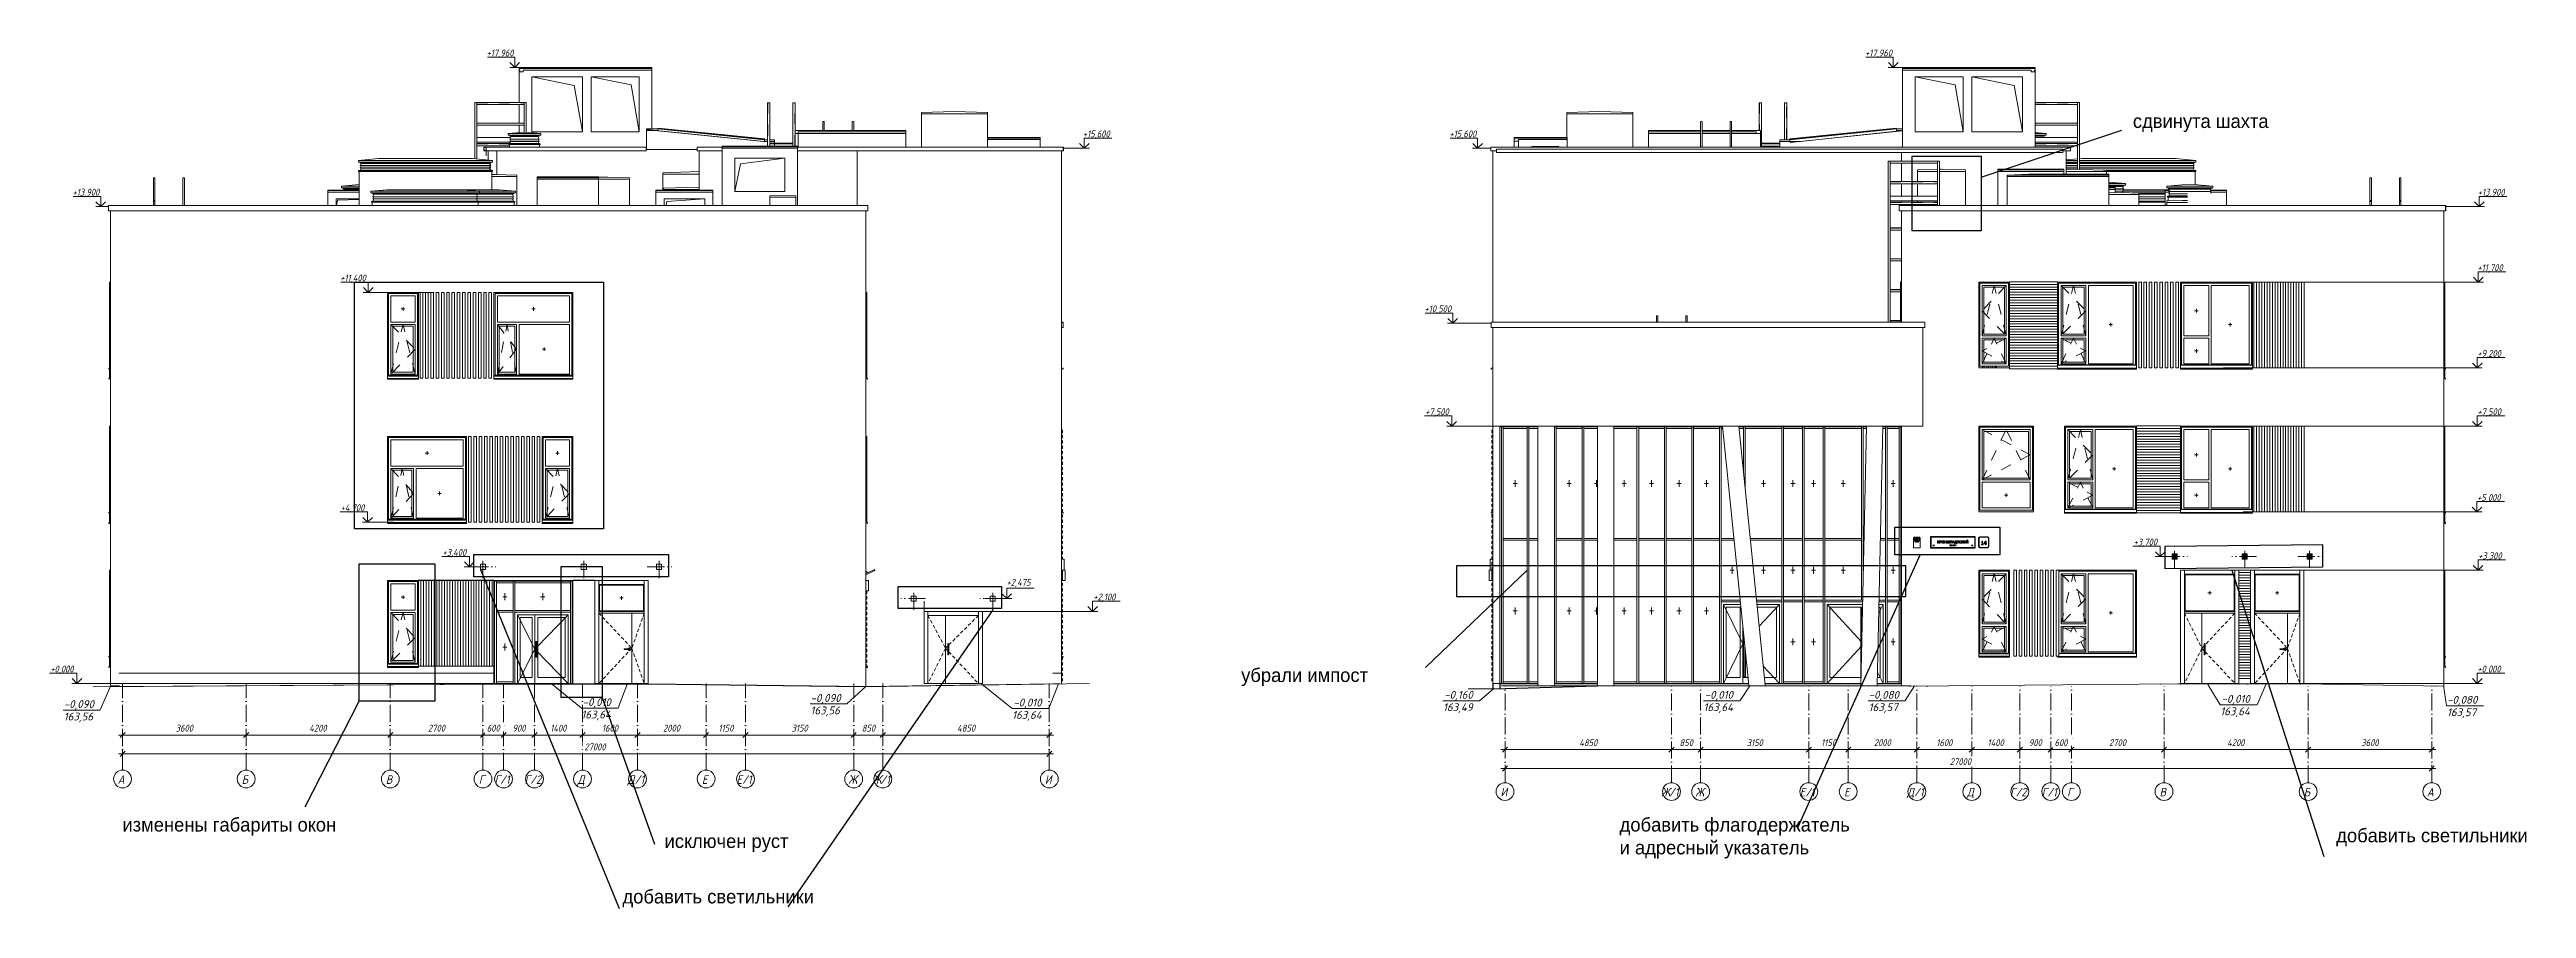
# Model space of a CAD drawing. Header units: millimetres. Extents: x -2128 to 116635, y -18248 to 18481.
# Drawn here: x -2128 to 70035, y -6560 to 18481 of the extents above; entities that cross this region are included whole.
import ezdxf

# ---------------------------------------------------------------- set-up
doc = ezdxf.new("R2010")
doc.units = ezdxf.units.MM
for name, pattern in [('200_ШТРИХ__ш1_п0_6_', [160, 100, -60]), ('200_ШТРИХ_ш1п0_6_', [160, 100, -60]), ('50_200_ШТРИХ_1Т_ш5_п1_п1_', [700, 500, -100, 0, -100]), ('IMPORT-Невидимая', [391.222223, 282.222223, -109]), ('Штрих', [635, 317.5, -317.5]), ('Штриховая', [600, 400, -200])]:
    doc.linetypes.add(name, pattern=pattern)
for name, color, linetype, lineweight in [('A-ANNO-DIMS', 7, 'Continuous', 9), ('A-ANNO-DIMS-100', 7, 'Continuous', 9), ('A-ANNO-NOTE', 7, 'Continuous', 9), ('A-COLS', 7, 'Continuous', 9), ('A-DETL', 7, 'Continuous', 9), ('A-DETL-1', 7, 'Continuous', 5), ('A-DETL-2', 7, 'IMPORT-Невидимая', 5), ('A-DETL-3', 7, 'Continuous', 25), ('A-DETL-CNTR', 7, '50_200_ШТРИХ_1Т_ш5_п1_п1_', 9), ('A-DETL-GENF', 7, 'Continuous', 9), ('A-DOOR', 7, 'Continuous', 9), ('A-DOOR-1', 7, 'Continuous', 5), ('A-DOOR-2', 7, '200_ШТРИХ__ш1_п0_6_', 5), ('A-DOOR-FRAM', 7, 'Continuous', 5), ('A-DOOR-HDLN', 7, 'Штрих', 5), ('A-FLOR', 7, 'Continuous', 9), ('A-GENM', 7, 'Continuous', 9), ('A-GENM-HDLN', 7, 'Штрих', 5), ('A-GLAZ-1', 7, 'Continuous', 5), ('A-GLAZ-2', 7, 'Штрих', 5), ('A-GLAZ-3', 7, 'Штриховая', 5), ('A-GLAZ-CURT', 7, 'Continuous', 9), ('A-GLAZ-CURT-1', 7, 'Continuous', 5), ('A-GLAZ-CWMG', 7, 'Continuous', 9), ('A-ROOF', 7, 'Continuous', 9), ('A-WALL', 7, 'Continuous', 5), ('G-ANNO-DIMS', 7, 'Continuous', 9), ('G-ANNO-DIMS-1', 7, 'Continuous', 20), ('I-WALL', 7, 'Continuous', 5), ('S-BEAM', 7, 'Continuous', 9), ('S-COLS', 7, 'Continuous', 9), ('Оси', 7, 'Continuous', 9), ('Оси-1', 7, '50_200_ШТРИХ_1Т_ш5_п1_п1_', 9)]:
    doc.layers.add(name, color=color, linetype=linetype, lineweight=lineweight)
doc.layers.add('A-AREA', color=7, linetype='200_ШТРИХ_ш1п0_6_', lineweight=35, true_color=0x0000a0)
doc.layers.add('A-DETL-GENF-1', color=7, linetype='Continuous', lineweight=9, true_color=0xffffff)
doc.styles.add('ISOCPEUR_I', font='isocpeui.ttf', dxfattribs={"width": 0.9, "height": 250})
doc.styles.add('ISOCPEUR_I_1', font='isocpeui.ttf', dxfattribs={"width": 0.9, "height": 200})
doc.styles.add('ISOCPEUR_I_2', font='isocpeui.ttf', dxfattribs={"height": 230})
doc.dimstyles.new('ISO-2_0_0_9К_Средний_с_подложкой_1', dxfattribs={"dimscale": 304.8, "dimtxt": 199.196235, "dimasz": 0.492126, "dimexe": 0.393701, "dimexo": 0, "dimgap": 0.131234, "dimtad": 1, "dimdec": 0, "dimzin": 0, "dimdsep": 46, "dimtxsty": 'ISOCPEUR_I_1', "dimblk1": 'OBLIQUE', "dimblk2": 'OBLIQUE', "dimsah": 1, "dimcen": 0.09, "dimdle": 0.393701, "dimazin": 0, "dimtfac": 1, "dimtdec": 4, "dimtix": 1, "dimtmove": 2, "dimatfit": 3, "dimfxl": 1, "dimtvp": 1, "dimtfill": 1, "dimtolj": 1, "dimtzin": 0, "dimarcsym": 2})

msp = doc.modelspace()

# ---------------------------------------------------------------- texts
at = {"color": 1}
for s, p in [('сдвинута шахта', (58569, 16193)), ('убрали импост', (32589, 43))]:
    msp.add_text(s, height=400, dxfattribs=at).set_placement(p)
at = {"color": 1, "char_height": 400, "attachment_point": 1}
for s, insert in [('изменены габариты окон', (-4, -3916)), ('добавить флагодержатель и адресный указатель', (43615, -3916)), ('добавить светильники', (64493, -4230)), ('исключен руст', (15790, -4396)), ('добавить светильники', (14564, -6013))]:
    msp.add_mtext_dynamic_manual_height_columns(s, width=7085, gutter_width=1, heights=[0], dxfattribs=dict(at, insert=insert))
at = {"layer": 'A-ANNO-NOTE', "style": 'ISOCPEUR_I_2'}
for s, p in [('-0,090', (-1712.9, -716.5)), ('-0,010', (13401.9, -659.3)), ('-0,090', (20043.9, -539)), ('-0,010', (25951.6, -672.4)), ('163,49', (38468, -807.5)), ('-0,160', (38505, -445.4)), ('163,64', (46056.6, -807.5)), ('-0,010', (46093.6, -445.4)), ('-0,080', (50870.6, -445.4)), ('163,57', (50866.6, -807.5)), ('163,64', (61113.9, -927.5)), ('-0,010', (61151, -565.4)), ('-0,080', (67722.3, -591.6)), ('163,56', (-1716.9, -1078.6)), ('163,64', (25914.6, -1034.5)), ('163,57', (67718.3, -953.7))]:
    msp.add_text(s, height=230, dxfattribs=at).set_placement(p)
at = {"layer": 'G-ANNO-DIMS', "style": 'ISOCPEUR_I_1', "width": 0.9}
for s, p in [('+17,960', (10604.6, 18280.9)), ('+17,960', (50766.3, 18280.9)), ('+15,600', (27976.7, 15921.3)), ('+15,600', (38656.5, 15921.3)), ('+13,900', (-1457.4, 14221.3)), ('+13,900', (68618.2, 14221)), ('+11,400', (6341.4, 11721.3)), ('+11,700', (68607.1, 12021.3)), ('+10,500', (37930.7, 10820.8)), ('+9,200', (68604.7, 9521.3)), ('+7,500', (37949.4, 7821.3)), ('+7,500', (68604.7, 7821.3)), ('+4,700', (6351.4, 5021.3)), ('+5,000', (68597.2, 5321.3)), ('+3,400', (9318.5, 3721.3)), ('+3,700', (58591, 4021.3)), ('+3,300', (68628.9, 3621.3)), ('+2,475', (25752.4, 2845.8)), ('+2,100', (28283.3, 2421.3)), ('+0,000', (-2104.7, 321.3)), ('+0,000', (68606.1, 321.3))]:
    msp.add_text(s, height=200, dxfattribs=at).set_placement(p)
at = {"layer": 'Оси', "char_height": 250, "attachment_point": 1, "style": 'ISOCPEUR_I'}
for s, insert, width in [('\\fISOCPEUR|b0|i1|c204|p34|;\\W.9;А', (-142.4, -2676.4), 252.532), ('\\fISOCPEUR|b0|i1|c204|p34|;\\W.9;Б', (3469.3, -2676.4), 223.671), ('\\fISOCPEUR|b0|i1|c204|p34|;\\W.9;В', (7669.3, -2676.4), 223.671), ('\\fISOCPEUR|b0|i1|c204|p34|;\\W.9;Г', (10378.3, -2676.4), 202.025), ('\\fISOCPEUR|b0|i1|c204|p34|;\\W.9;Г', (10835.7, -2676.4), 202.025), ('/1', (11002.4, -2676.4), 346.329), ('\\fISOCPEUR|b0|i1|c204|p34|;\\W.9;Г', (11711.8, -2676.4), 202.025), ('/2', (11878.5, -2676.4), 404.05), ('\\fISOCPEUR|b0|i1|c204|p34|;\\W.9;Д', (13257.6, -2676.4), 252.532), ('\\fISOCPEUR|b0|i1|c204|p34|;\\W.9;Д', (14714.5, -2676.4), 252.532), ('/1', (14922.9, -2676.4), 346.329), ('\\fISOCPEUR|b0|i1|c204|p34|;\\W.9;Е', (16878.3, -2676.4), 202.025), ('\\fISOCPEUR|b0|i1|c204|p34|;\\W.9;Е', (17885.7, -2676.4), 202.025), ('/1', (18052.4, -2676.4), 346.329), ('\\fISOCPEUR|b0|i1|c204|p34|;\\W.9;Ж', (21145.5, -2676.4), 281.392), ('\\fISOCPEUR|b0|i1|c204|p34|;\\W.9;Ж', (21852.8, -2676.4), 281.392), ('/1', (22085, -2676.4), 346.329), ('\\fISOCPEUR|b0|i1|c204|p34|;\\W.9;И', (26869.3, -2676.4), 223.671), ('\\fISOCPEUR|b0|i1|c204|p34|;\\W.9;И', (40145.1, -3042.9), 223.671), ('\\fISOCPEUR|b0|i1|c204|p34|;\\W.9;Ж', (44828.6, -3042.9), 281.392), ('/1', (45060.7, -3042.9), 346.329), ('\\fISOCPEUR|b0|i1|c204|p34|;\\W.9;Ж', (45821.2, -3042.9), 281.392), ('\\fISOCPEUR|b0|i1|c204|p34|;\\W.9;Е', (48861.4, -3042.9), 202.025), ('/1', (49028.1, -3042.9), 346.329), ('\\fISOCPEUR|b0|i1|c204|p34|;\\W.9;Е', (50154.1, -3042.9), 202.025), ('\\fISOCPEUR|b0|i1|c204|p34|;\\W.9;Д', (51990.3, -3042.9), 252.532), ('/1', (52198.6, -3042.9), 346.329), ('\\fISOCPEUR|b0|i1|c204|p34|;\\W.9;Д', (53733.4, -3042.9), 252.532), ('\\fISOCPEUR|b0|i1|c204|p34|;\\W.9;Г', (54987.6, -3042.9), 202.025), ('/2', (55154.3, -3042.9), 404.05), ('\\fISOCPEUR|b0|i1|c204|p34|;\\W.9;Г', (55911.4, -3042.9), 202.025), ('/1', (56078.1, -3042.9), 346.329), ('\\fISOCPEUR|b0|i1|c204|p34|;\\W.9;Г', (56654.1, -3042.9), 202.025), ('\\fISOCPEUR|b0|i1|c204|p34|;\\W.9;В', (59345.1, -3042.9), 223.671), ('\\fISOCPEUR|b0|i1|c204|p34|;\\W.9;Б', (63545.1, -3042.9), 223.671), ('\\fISOCPEUR|b0|i1|c204|p34|;\\W.9;А', (67133.4, -3042.9), 252.532)]:
    msp.add_mtext(s, dxfattribs=dict(at, insert=insert, width=width))

# ---------------------------------------------------------------- blocks, each defined once
blk = doc.blocks.new('Ось сетки - Круг_Ø6_00__ISO-2_5_0_9K_ кружки поменьше-23056867-АР2_Фасад А-___')
at = {"layer": 'Оси'}
blk.add_circle((0, -2785), 260, dxfattribs=at)
blk = doc.blocks.new('DIMBLOCK13-АР2_Фасад А-___')
at = {"layer": 'A-ANNO-DIMS-100', "transparency": 16777216}
for p, q in [((-120, -2050), (27120, -2050)), ((0, -1944), (0, -2170)), ((0, -2050), (0, -1944)), ((27000, -1944), (27000, -2170)), ((27000, -2050), (27000, -1944))]:
    blk.add_line(p, q, dxfattribs=at)
at = {"layer": 'A-ANNO-DIMS-100', "lineweight": 20, "transparency": 16777216}
for p, q in [((0, -2050), (-75, -2125)), ((0, -2050), (75, -1975)), ((27000, -2050), (26925, -2125)), ((27000, -2050), (27075, -1975))]:
    blk.add_line(p, q, dxfattribs=at)
at = {"layer": 'A-ANNO-DIMS-100', "color": 0, "transparency": 16777216, "insert": (13454, -1749), "char_height": 200, "width": 758.48, "attachment_point": 1, "line_spacing_factor": 1.149209, "style": 'ISOCPEUR_I_1', "bg_fill": 3, "box_fill_scale": 1.25, "bg_fill_color": 256, "bg_fill_true_color": 13158600, "bg_fill_transparency": 0}
blk.add_mtext('27000', dxfattribs=at)
blk = doc.blocks.new('_Oblique')
at = {"color": 0, "linetype": 'ByBlock', "lineweight": -2}
blk.add_line((-0.5, -0.5), (0.5, 0.5), dxfattribs=at)
blk = doc.blocks.new('Ось сетки - Круг_Ø6_00__ISO-2_5_0_9K_ кружки поменьше-23056867-АР2_Фасад ___-А')
at = {"layer": 'Оси'}
blk.add_circle((0, -3152), 260, dxfattribs=at)
blk = doc.blocks.new('DIMBLOCK28-АР2_Фасад ___-А')
at = {"layer": 'A-ANNO-DIMS-100', "transparency": 16777216}
for p, q in [((40156, -2480), (67396, -2480)), ((40276, -2374), (40276, -2600)), ((40276, -2480), (40276, -2374)), ((67276, -2374), (67276, -2600)), ((67276, -2480), (67276, -2374))]:
    blk.add_line(p, q, dxfattribs=at)
at = {"layer": 'A-ANNO-DIMS-100', "lineweight": 20, "transparency": 16777216}
for p, q in [((40276, -2480), (40201, -2555)), ((40276, -2480), (40351, -2405)), ((67276, -2480), (67201, -2555)), ((67276, -2480), (67351, -2405))]:
    blk.add_line(p, q, dxfattribs=at)
at = {"layer": 'A-ANNO-DIMS-100', "color": 0, "transparency": 16777216, "insert": (53235, -2179), "char_height": 200, "width": 758.48, "attachment_point": 1, "line_spacing_factor": 1.149209, "style": 'ISOCPEUR_I_1', "bg_fill": 3, "box_fill_scale": 1.25, "bg_fill_color": 256, "bg_fill_true_color": 13158600, "bg_fill_transparency": 0}
blk.add_mtext('27000', dxfattribs=at)

# ---------------------------------------------------------------- hatches: boundary and pattern name
at = {"layer": 'A-DETL-GENF-1'}
for points in [[(59860, 3625), (59860, 3775), (59710, 3775), (59710, 3625)], [(61901.5, 3625), (61901.5, 3775), (61751.5, 3775), (61751.5, 3625)], [(63793.1, 3625), (63793.1, 3775), (63643.1, 3775), (63643.1, 3625), (63721.3, 3625)]]:
    msp.add_hatch(color=256, dxfattribs=at).paths.add_polyline_path(points, flags=0)
at = {"layer": 'A-GENM'}
for points in [[(21730, 2707), (21730.6, 2707), (21730, 2993)], [(27460, 3007), (27460.6, 3007), (27460, 3192)], [(27461.8, 3115.8), (27461.8, 3128.3), (27460.6, 3128.3), (27460.6, 3115.8)], [(27461.8, 3113.3), (27461.8, 3115.8), (27460.6, 3115.8), (27460.6, 3113.3)], [(27461.8, 3108.6), (27461.8, 3113.3), (27460.6, 3113.3), (27460.6, 3108.6)], [(27461.8, 3104.5), (27461.8, 3108.6), (27460.6, 3108.6), (27460.6, 3104.5)], [(27461.8, 3062.5), (27461.8, 3063), (27460.6, 3062.5)], [(27461.8, 3057.3), (27461.8, 3062.5), (27460.6, 3062.5), (27460.6, 3057.3)], [(27461.8, 3050.9), (27461.8, 3057.3), (27460.6, 3057.3), (27460.6, 3050.9)], [(27460.6, 3045.2), (27461.8, 3045.2), (27461.8, 3050.9), (27460.6, 3050.9), (27460.6, 3048.4)], [(27461.8, 3041.1), (27461.8, 3045.2), (27460.6, 3045.2), (27460.6, 3041.1)], [(39815.2, 3125.5), (39815.2, 3127.8), (39814, 3127.8), (39814, 3125.5)], [(39814, 3123.9), (39815.2, 3123.9), (39815.2, 3125.5), (39814, 3125.5)], [(39815.2, 3119.2), (39815.2, 3123.9), (39814, 3123.9), (39814, 3119.2)], [(39815.2, 3113.4), (39815.2, 3119.2), (39814, 3119.2), (39814, 3113.4)], [(39814, 3110.1), (39815.2, 3110.8), (39815.2, 3113.4), (39814, 3112.9), (39814, 3110.8)], [(39814, 3045.2), (39815.2, 3045.2), (39815.2, 3065.3), (39814, 3065.3), (39814, 3048.9)], [(21731.8, 2823.7), (21731.8, 2827.9), (21730.6, 2827.9), (21730.6, 2823.7)], [(21731.8, 2816.5), (21731.8, 2820.7), (21730.6, 2820.7), (21730.6, 2816.5)], [(21731.8, 2815.8), (21731.8, 2816.5), (21730.6, 2815.8)], [(21731.8, 2814.6), (21731.8, 2815.8), (21730.6, 2815.8), (21730.6, 2814.6)], [(21731.8, 2810.5), (21731.8, 2814.6), (21730.6, 2814.6), (21730.6, 2810.5)], [(21731.8, 2805.1), (21731.8, 2809.2), (21730.6, 2809.2), (21730.6, 2805.1)], [(21731.8, 2760.8), (21731.8, 2763.9), (21730.6, 2763.9), (21730.6, 2760.8)], [(21731.8, 2745.2), (21731.8, 2760.8), (21730.6, 2760.8), (21730.6, 2745.2)], [(21731.8, 2741.1), (21731.8, 2745.2), (21730.6, 2745.2), (21730.6, 2741.1)]]:
    msp.add_hatch(color=256, dxfattribs=at).paths.add_polyline_path(points, flags=0)
h = msp.add_hatch(color=256, dxfattribs=at)
h.paths.add_polyline_path([(21731.8, 2820.7), (21731.8, 2823.7), (21730.6, 2823.7), (21730.6, 2820.7)], flags=0)
h.paths.add_polyline_path([(21731.8, 2827.9), (21731.8, 2829), (21730.6, 2827.9)], flags=0)

# ---------------------------------------------------------------- linework, layer by layer
at = {"color": 1}
for p, q in [((54149, 14756), (58244, 16134)), ((52134, 15375), (54149, 15375)), ((52134, 13196), (52134, 15375)), ((54149, 15375), (54149, 13196)), ((54149, 13196), (52134, 13196)), ((6755.6, 11700), (14007, 11700)), ((6755.6, 4506), (6755.6, 11700)), ((14007, 11700), (14007, 4506)), ((14007, 4506), (6755.6, 4506)), ((51634, 4560), (54697, 4560)), ((51634, 3753), (51634, 4560)), ((54697, 4560), (54697, 3753)), ((10231, 3762), (15907, 3762)), ((10231, 3106), (10231, 3762)), ((15907, 3762), (15907, 3106)), ((54697, 3753), (51634, 3753)), ((59511, 4003), (64093.9, 4051.5)), ((59511, 3345.7), (59511, 4003)), ((64093.9, 4051.5), (64093.9, 3394.2)), ((6890, 3483), (9094, 3483)), ((6890, -517), (6890, 3483)), ((9094, 3483), (9094, -517)), ((15907, 3106), (10231, 3106)), ((12779, 3407), (13970, 3407)), ((12779, -406), (12779, 3407)), ((13970, 3407), (13970, -406)), ((37960, 464), (40920.8, 3300.2)), ((51956, 3432), (38861, 3432)), ((38861, 3432), (38861, 2535)), ((51956, 2535), (51956, 3432)), ((64093.9, 3394.2), (59511, 3345.7)), ((22598, 2829), (25605, 2829)), ((22598, 2185), (22598, 2829)), ((25605, 2185), (22598, 2185)), ((25605, 2829), (25605, 2185)), ((38861, 2535), (51956, 2535)), ((9094, -517), (6890, -517)), ((13970, -406), (12779, -406))]:
    msp.add_line(p, q, dxfattribs=at)
for p, q in [((39925.8, 0), (39925.8, -160)), ((40125.8, 0), (40125.8, -154.1)), ((39936.8, -160), (42966.8, -65))]:
    msp.add_line(p, q)
at = {"layer": 'A-ANNO-DIMS'}
for p, q in [((0, -1398.7), (0, -1624.7)), ((0, -1504.7), (0, -1398.7)), ((3600, -1398.7), (3600, -1624.7)), ((3600, -1504.7), (3600, -1398.7)), ((3600, -1398.7), (3600, -1624.7)), ((3600, -1504.7), (3600, -1398.7)), ((7800, -1398.7), (7800, -1624.7)), ((7800, -1504.7), (7800, -1398.7)), ((7800, -1398.7), (7800, -1624.7)), ((7800, -1504.7), (7800, -1398.7)), ((10500, -1398.7), (10500, -1624.7)), ((10500, -1504.7), (10500, -1398.7)), ((10500, -1398.7), (10500, -1624.7)), ((10500, -1504.7), (10500, -1398.7)), ((11100, -1398.7), (11100, -1624.7)), ((11100, -1504.7), (11100, -1398.7)), ((12000, -1398.7), (12000, -1624.7)), ((12000, -1504.7), (12000, -1398.7)), ((13400, -1398.7), (13400, -1624.7)), ((13400, -1504.7), (13400, -1398.7)), ((15000, -1398.7), (15000, -1624.7)), ((15000, -1504.7), (15000, -1398.7)), ((15000, -1398.7), (15000, -1624.7)), ((15000, -1504.7), (15000, -1398.7)), ((17000, -1398.7), (17000, -1624.7)), ((17000, -1504.7), (17000, -1398.7)), ((17000, -1398.7), (17000, -1624.7)), ((17000, -1504.7), (17000, -1398.7)), ((18150, -1398.7), (18150, -1624.7)), ((18150, -1504.7), (18150, -1398.7)), ((21300, -1398.7), (21300, -1624.7)), ((21300, -1504.7), (21300, -1398.7)), ((21300, -1398.7), (21300, -1624.7)), ((21300, -1504.7), (21300, -1398.7)), ((22150, -1398.7), (22150, -1624.7)), ((22150, -1504.7), (22150, -1398.7)), ((27000, -1398.7), (27000, -1624.7)), ((27000, -1504.7), (27000, -1398.7)), ((-120, -1504.7), (3600, -1504.7)), ((3600, -1504.7), (7800, -1504.7)), ((7800, -1504.7), (10500, -1504.7)), ((10500, -1504.7), (11100, -1504.7)), ((15000, -1504.7), (17000, -1504.7)), ((17000, -1504.7), (18150, -1504.7)), ((21300, -1504.7), (22150, -1504.7)), ((40155.8, -1927.5), (45125.8, -1927.5)), ((40275.8, -1821.5), (40275.8, -2047.5)), ((40275.8, -1927.5), (40275.8, -1821.5)), ((45125.8, -1821.5), (45125.8, -2047.5)), ((45125.8, -1927.5), (45125.8, -1821.5)), ((45125.8, -1821.5), (45125.8, -2047.5)), ((45125.8, -1927.5), (45125.8, -1821.5)), ((45125.8, -1927.5), (45975.8, -1927.5)), ((45975.8, -1821.5), (45975.8, -2047.5)), ((45975.8, -1927.5), (45975.8, -1821.5)), ((49125.8, -1821.5), (49125.8, -2047.5)), ((49125.8, -1927.5), (49125.8, -1821.5)), ((49125.8, -1821.5), (49125.8, -2047.5)), ((49125.8, -1927.5), (49125.8, -1821.5)), ((49125.8, -1927.5), (50275.8, -1927.5)), ((50275.8, -1821.5), (50275.8, -2047.5)), ((50275.8, -1927.5), (50275.8, -1821.5)), ((52275.8, -1821.5), (52275.8, -2047.5)), ((52275.8, -1927.5), (52275.8, -1821.5)), ((52275.8, -1821.5), (52275.8, -2047.5)), ((52275.8, -1927.5), (52275.8, -1821.5)), ((52275.8, -1927.5), (53875.8, -1927.5)), ((53875.8, -1821.5), (53875.8, -2047.5)), ((53875.8, -1927.5), (53875.8, -1821.5)), ((53875.8, -1821.5), (53875.8, -2047.5)), ((53875.8, -1927.5), (53875.8, -1821.5)), ((53875.8, -1927.5), (55275.8, -1927.5)), ((55275.8, -1821.5), (55275.8, -2047.5)), ((55275.8, -1927.5), (55275.8, -1821.5)), ((56175.8, -1821.5), (56175.8, -2047.5)), ((56175.8, -1927.5), (56175.8, -1821.5)), ((56775.8, -1821.5), (56775.8, -2047.5)), ((56775.8, -1927.5), (56775.8, -1821.5)), ((59475.8, -1821.5), (59475.8, -2047.5)), ((59475.8, -1927.5), (59475.8, -1821.5)), ((59475.8, -1821.5), (59475.8, -2047.5)), ((59475.8, -1927.5), (59475.8, -1821.5)), ((59475.8, -1927.5), (63675.8, -1927.5)), ((63675.8, -1821.5), (63675.8, -2047.5)), ((63675.8, -1927.5), (63675.8, -1821.5)), ((63675.8, -1821.5), (63675.8, -2047.5)), ((63675.8, -1927.5), (63675.8, -1821.5)), ((63675.8, -1927.5), (67395.8, -1927.5)), ((67275.8, -1821.5), (67275.8, -2047.5)), ((67275.8, -1927.5), (67275.8, -1821.5))]:
    msp.add_line(p, q, dxfattribs=at)
at = {"layer": 'A-ANNO-DIMS', "lineweight": 20}
for p, q in [((0, -1504.7), (75, -1429.7)), ((3600, -1504.7), (3675, -1429.7)), ((3600, -1504.7), (3675, -1429.7)), ((7800, -1504.7), (7875, -1429.7)), ((7800, -1504.7), (7875, -1429.7)), ((10500, -1504.7), (10575, -1429.7)), ((10500, -1504.7), (10575, -1429.7)), ((11100, -1504.7), (11175, -1429.7)), ((12000, -1504.7), (12075, -1429.7)), ((13400, -1504.7), (13475, -1429.7)), ((15000, -1504.7), (15075, -1429.7)), ((15000, -1504.7), (15075, -1429.7)), ((17000, -1504.7), (17075, -1429.7)), ((17000, -1504.7), (17075, -1429.7)), ((18150, -1504.7), (18225, -1429.7)), ((21300, -1504.7), (21375, -1429.7)), ((21300, -1504.7), (21375, -1429.7)), ((22150, -1504.7), (22225, -1429.7)), ((27000, -1504.7), (27075, -1429.7)), ((0, -1504.7), (-75, -1579.7)), ((3600, -1504.7), (3525, -1579.7)), ((3600, -1504.7), (3525, -1579.7)), ((7800, -1504.7), (7725, -1579.7)), ((7800, -1504.7), (7725, -1579.7)), ((10500, -1504.7), (10425, -1579.7)), ((10500, -1504.7), (10425, -1579.7)), ((11100, -1504.7), (11025, -1579.7)), ((12000, -1504.7), (11925, -1579.7)), ((13400, -1504.7), (13325, -1579.7)), ((15000, -1504.7), (14925, -1579.7)), ((17000, -1504.7), (16925, -1579.7)), ((17000, -1504.7), (16925, -1579.7)), ((18150, -1504.7), (18075, -1579.7)), ((21300, -1504.7), (21225, -1579.7)), ((21300, -1504.7), (21225, -1579.7)), ((22150, -1504.7), (22075, -1579.7)), ((27000, -1504.7), (26925, -1579.7)), ((40275.8, -1927.5), (40200.8, -2002.5)), ((40275.8, -1927.5), (40350.8, -1852.5)), ((45125.8, -1927.5), (45050.8, -2002.5)), ((45125.8, -1927.5), (45050.8, -2002.5)), ((45125.8, -1927.5), (45200.8, -1852.5)), ((45125.8, -1927.5), (45200.8, -1852.5)), ((45975.8, -1927.5), (45900.8, -2002.5)), ((45975.8, -1927.5), (46050.8, -1852.5)), ((49125.8, -1927.5), (49050.8, -2002.5)), ((49125.8, -1927.5), (49050.8, -2002.5)), ((49125.8, -1927.5), (49200.8, -1852.5)), ((49125.8, -1927.5), (49200.8, -1852.5)), ((50275.8, -1927.5), (50200.8, -2002.5)), ((50275.8, -1927.5), (50350.8, -1852.5)), ((52275.8, -1927.5), (52200.8, -2002.5)), ((52275.8, -1927.5), (52200.8, -2002.5)), ((52275.8, -1927.5), (52350.8, -1852.5)), ((52275.8, -1927.5), (52350.8, -1852.5)), ((53875.8, -1927.5), (53800.8, -2002.5)), ((53875.8, -1927.5), (53950.8, -1852.5)), ((53875.8, -1927.5), (53950.8, -1852.5)), ((55275.8, -1927.5), (55200.8, -2002.5)), ((55275.8, -1927.5), (55350.8, -1852.5)), ((56175.8, -1927.5), (56100.8, -2002.5)), ((56175.8, -1927.5), (56250.8, -1852.5)), ((56775.8, -1927.5), (56700.8, -2002.5)), ((56775.8, -1927.5), (56850.8, -1852.5)), ((59475.8, -1927.5), (59400.8, -2002.5)), ((59475.8, -1927.5), (59400.8, -2002.5)), ((59475.8, -1927.5), (59550.8, -1852.5)), ((59475.8, -1927.5), (59550.8, -1852.5)), ((63675.8, -1927.5), (63600.8, -2002.5)), ((63675.8, -1927.5), (63600.8, -2002.5)), ((63675.8, -1927.5), (63750.8, -1852.5)), ((63675.8, -1927.5), (63750.8, -1852.5)), ((67275.8, -1927.5), (67200.8, -2002.5)), ((67275.8, -1927.5), (67350.8, -1852.5))]:
    msp.add_line(p, q, dxfattribs=at)
at = {"layer": 'A-ANNO-NOTE'}
for p, q in [((-346.5, -55.5), (-654.1, -772.1)), ((12488.4, -4.5), (13362.9, -714.9)), ((14437.7, -718), (13362.9, -718)), ((14714, -0.4), (14437.7, -714.9)), ((21102.7, -597.7), (20027.9, -597.7)), ((21651, -91), (21102.7, -594.6)), ((25038.1, -17.6), (25912.6, -728)), ((27263.7, -13.5), (26987.4, -728)), ((39540.8, -504.1), (38466, -504.1)), ((39941.7, -155.8), (39540.8, -501)), ((47129.4, -504.1), (46054.6, -504.1)), ((47405, -71.2), (47129.4, -501)), ((51929.4, -504.1), (50854.6, -504.1)), ((52205, -71.2), (51929.4, -501)), ((60753.1, -33.9), (61112, -621)), ((62186.8, -624.1), (61112, -624.1)), ((62449.3, -9.2), (62186.8, -621)), ((67614.2, -62.6), (67706.3, -647.2)), ((68781.1, -650.3), (67706.3, -650.3)), ((-654.1, -775.2), (-1728.9, -775.2)), ((26987.4, -731.1), (25912.6, -731.1))]:
    msp.add_line(p, q, dxfattribs=at)
at = {"layer": 'A-AREA'}
msp.add_line((40175.8, 0), (40125.8, 0), dxfattribs=at)
at = {"layer": 'A-COLS'}
for p, q in [((41236.8, 7500), (41236.8, -54.1)), ((41714.8, -54.1), (41714.8, 7500)), ((42966.8, 7500), (42966.8, -48.1)), ((43444.8, -48.1), (43444.8, 7500)), ((46608, 7500), (47379.5, -53.9)), ((47857.5, -53.9), (47086, 7500)), ((50804, 7500), (50642.8, -59)), ((51120.8, -59), (51282, 7500))]:
    msp.add_line(p, q, dxfattribs=at)
at = {"layer": 'A-DETL'}
msp.add_line((23350, 1843), (23350, 2403), dxfattribs=at)
at = {"layer": 'A-DETL-1'}
for p, q in [((27407.8, 15600), (27767.8, 15600)), ((39865.8, 15600), (39685.8, 15600)), ((-410, 13900), (-460, 13900)), ((67673.8, 13899.7), (67793.8, 13899.7)), ((39875.7, 10499.5), (39750.7, 10499.5)), ((59710, 3775), (59710, 3625)), ((59860, 3775), (59710, 3775)), ((59710, 3625), (59860, 3625)), ((59860, 3625), (59860, 3775)), ((61901.5, 3775), (61751.5, 3775)), ((61751.5, 3775), (61751.5, 3625)), ((61751.5, 3625), (61901.5, 3625)), ((61901.5, 3625), (61901.5, 3775)), ((63643.1, 3775), (63643.1, 3625)), ((63793.1, 3775), (63643.1, 3775)), ((63643.1, 3625), (63793.1, 3625)), ((63793.1, 3625), (63793.1, 3775)), ((10425, 3475), (10425, 3325)), ((10575, 3475), (10425, 3475)), ((10425, 3325), (10575, 3325)), ((10575, 3325), (10575, 3475)), ((13515, 3475), (13365, 3475)), ((13365, 3475), (13365, 3325)), ((13365, 3325), (13515, 3325)), ((13515, 3325), (13515, 3475)), ((15555, 3475), (15555, 3325)), ((15705, 3475), (15555, 3475)), ((15555, 3325), (15705, 3325)), ((15705, 3325), (15705, 3475)), ((23125, 2549.5), (22975, 2549.5)), ((22975, 2549.5), (22975, 2399.5)), ((22975, 2399.5), (23125, 2399.5)), ((23125, 2399.5), (23125, 2549.5)), ((25425, 2549.5), (25275, 2549.5)), ((25275, 2549.5), (25275, 2399.5)), ((25275, 2399.5), (25425, 2399.5)), ((25425, 2399.5), (25425, 2549.5)), ((28162.7, 2.7), (21580, -95)), ((10817.9, -25.2), (-858.8, -95)), ((15347.3, -25.2), (10817.9, -25.2)), ((21580, -95), (15347.3, -25.2)), ((40125.8, -160), (39205.8, -160))]:
    msp.add_line(p, q, dxfattribs=at)
at = {"layer": 'A-DETL-2'}
for p, q in [((11550, 17959.6), (11390, 17959.6)), ((51855.8, 17959.6), (51675.8, 17959.6))]:
    msp.add_line(p, q, dxfattribs=at)
at = {"layer": 'A-DETL-3'}
for p, q in [((53974.5, 4275), (52674.5, 4275)), ((52674.5, 4275), (52674.5, 3950)), ((52674.5, 3950), (53974.5, 3950)), ((53974.5, 3950), (53974.5, 4275))]:
    msp.add_line(p, q, dxfattribs=at)
at = {"layer": 'A-DETL-CNTR'}
for p, q in [((10500, 3070), (10500, 3710)), ((13440, 3070), (13440, 3710)), ((15630, 3070), (15630, 3710)), ((59440.8, 3700), (60160.8, 3700)), ((59785, 3370), (59785, 4010)), ((62170.7, 3700), (61450.7, 3700)), ((61826.5, 3370), (61826.5, 4010)), ((63373.9, 3700), (64093.9, 3700)), ((63718.1, 3370), (63718.1, 4010)), ((10155.9, 3400), (10875.9, 3400)), ((13784.1, 3400), (13064.1, 3400)), ((15285.9, 3400), (16005.9, 3400)), ((23394.1, 2474.5), (22674.1, 2474.5)), ((23050, 2144.5), (23050, 2784.5)), ((25694.1, 2474.5), (24974.1, 2474.5)), ((25350, 2144.5), (25350, 2784.5))]:
    msp.add_line(p, q, dxfattribs=at)
at = {"layer": 'A-DETL-GENF'}
for p, q in [((10590, 15385), (10590, 15530)), ((10590, 15530), (10590, 15385)), ((10590, 15385), (10590, 15530)), ((10590, 15530), (10590, 15385))]:
    msp.add_line(p, q, dxfattribs=at)
at = {"layer": 'A-DOOR'}
for p, q in [((60070.8, 3185), (60070.8, 2100)), ((61540.8, 3185), (60070.8, 3185)), ((60090.8, 3165), (61520.8, 3165)), ((60090.8, 2120), (60090.8, 3165)), ((61520.8, 3165), (61520.8, 2120)), ((61540.8, 2100), (61540.8, 3185)), ((62112.3, 3185), (62112.3, 2100)), ((63432.3, 3185), (62112.3, 3185)), ((62132.3, 3165), (63412.3, 3165)), ((62132.3, 2120), (62132.3, 3165)), ((63412.3, 3165), (63412.3, 2120)), ((63432.3, 2100), (63432.3, 3185)), ((13875, 2885), (13875, 2100)), ((15195, 2885), (13875, 2885)), ((13895, 2865), (15175, 2865)), ((13895, 2120), (13895, 2865)), ((15175, 2865), (15175, 2120)), ((15195, 2100), (15195, 2885)), ((13875, 2100), (15195, 2100)), ((15175, 2120), (13895, 2120)), ((60070.8, 2100), (61540.8, 2100)), ((61520.8, 2120), (60090.8, 2120)), ((62112.3, 2100), (63432.3, 2100)), ((63412.3, 2120), (62132.3, 2120)), ((14625, 1010), (14755, 1010)), ((14755, 990), (14625, 990)), ((14755, 1010), (14721.5, 1010)), ((14721.5, 990), (14755, 990)), ((24042.5, 1150), (24042.5, 850)), ((24042.5, 1150), (24042.5, 850)), ((24067.5, 850), (24067.5, 1150)), ((24067.5, 850), (24067.5, 1150)), ((60648.3, 1150), (60648.3, 850)), ((60648.3, 1150), (60648.3, 850)), ((60673.3, 850), (60673.3, 1150)), ((60673.3, 850), (60673.3, 1150)), ((62862.3, 1010), (62992.3, 1010)), ((62992.3, 990), (62862.3, 990)), ((62992.3, 1010), (62958.8, 1010)), ((62958.8, 990), (62992.3, 990))]:
    msp.add_line(p, q, dxfattribs=at)
for centre, radius, start, end in [((54105.8, 9400), 10, 90.000047, 269.999953), ((54235.8, 9265), 30, 210.25525, 329.894112), ((14625, 1000), 10, 90, 270), ((14755, 1000), 35, 0, 163.39845), ((14755, 1000), 35, 196.60155, 0), ((14755, 1000), 10, 270, 90), ((14755, 1000), 10, 270, 90), ((24055, 1150), 12.5, 0, 180), ((24055, 850), 12.5, 180, 360), ((60660.8, 1150), 12.5, 0, 180), ((60660.8, 850), 12.5, 180, 360), ((62862.3, 1000), 10, 90, 270), ((62992.3, 1000), 35, 0, 163.39845), ((62992.3, 1000), 35, 196.60155, 0), ((62992.3, 1000), 10, 270, 90), ((62992.3, 1000), 10, 270, 90)]:
    msp.add_arc(centre, radius, start, end, dxfattribs=at)
for points, knots in [([(24042.5, 1150), (24042.5, 1150.3), (24042.5, 1150.8), (24042.6, 1151.6), (24042.7, 1152.4), (24042.9, 1153.2), (24043.2, 1154), (24043.4, 1154.8), (24043.8, 1155.5), (24044.2, 1156.3), (24044.6, 1156.9), (24045.2, 1157.8), (24046, 1158.7), (24046.8, 1159.4), (24047.6, 1160.1), (24048.7, 1160.9), (24050.2, 1161.6), (24052.3, 1162.3), (24053.9, 1162.5), (24055, 1162.5)], [0.5, 0.5, 0.5, 0.5, 0.52083333, 0.54166667, 0.5625, 0.58333333, 0.60416667, 0.625, 0.64583333, 0.66666667, 0.6875, 0.70833333, 0.75, 0.77083333, 0.79166667, 0.83333333, 0.875, 0.91666667, 1, 1, 1, 1]), ([(24055, 837.5), (24053.9, 837.5), (24052.3, 837.7), (24050.2, 838.4), (24048.7, 839.1), (24047.6, 839.9), (24046.8, 840.6), (24046, 841.3), (24045.2, 842.2), (24044.6, 843.1), (24044.2, 843.7), (24043.8, 844.5), (24043.4, 845.2), (24043.2, 846), (24042.9, 846.8), (24042.7, 847.6), (24042.6, 848.4), (24042.5, 849.2), (24042.5, 849.7), (24042.5, 850)], [-1, -1, -1, -1, -0.91666667, -0.875, -0.83333333, -0.79166667, -0.77083333, -0.75, -0.70833333, -0.6875, -0.66666667, -0.64583333, -0.625, -0.60416667, -0.58333333, -0.5625, -0.54166667, -0.52083333, -0.5, -0.5, -0.5, -0.5]), ([(24055, 837.5), (24056.1, 837.5), (24057.7, 837.7), (24059.8, 838.4), (24061.3, 839.1), (24062.4, 839.9), (24063.2, 840.6), (24064, 841.3), (24064.9, 842.4), (24065.7, 843.5), (24066.2, 844.5), (24066.6, 845.2), (24066.8, 846), (24067.1, 846.8), (24067.3, 847.6), (24067.4, 848.4), (24067.5, 849.2), (24067.5, 849.7), (24067.5, 850)], [0, 0, 0, 0, 0.08333333, 0.125, 0.16666667, 0.20833333, 0.22916667, 0.25, 0.29166667, 0.33333333, 0.35416667, 0.375, 0.39583333, 0.41666667, 0.4375, 0.45833333, 0.47916667, 0.5, 0.5, 0.5, 0.5]), ([(24058.2, 1162.1), (24058.8, 1161.9), (24059.8, 1161.6), (24061.3, 1160.9), (24062.4, 1160.1), (24063.2, 1159.4), (24063.6, 1159), (24063.8, 1158.8)], [0.08333333, 0.08333333, 0.08333333, 0.08333333, 0.125, 0.16666667, 0.20833333, 0.22916667, 0.25, 0.25, 0.25, 0.25]), ([(60648.3, 1150), (60648.3, 1150.3), (60648.3, 1150.8), (60648.4, 1151.6), (60648.5, 1152.4), (60648.7, 1153.2), (60648.9, 1154), (60649.2, 1154.8), (60649.5, 1155.5), (60649.9, 1156.3), (60650.4, 1156.9), (60651, 1157.8), (60651.7, 1158.7), (60652.5, 1159.4), (60653.3, 1160.1), (60654.5, 1160.9), (60656, 1161.6), (60658, 1162.3), (60659.7, 1162.5), (60660.8, 1162.5)], [0.5, 0.5, 0.5, 0.5, 0.52083333, 0.54166667, 0.5625, 0.58333333, 0.60416667, 0.625, 0.64583333, 0.66666667, 0.6875, 0.70833333, 0.75, 0.77083333, 0.79166667, 0.83333333, 0.875, 0.91666667, 1, 1, 1, 1]), ([(60660.8, 837.5), (60659.7, 837.5), (60658, 837.7), (60656, 838.4), (60654.5, 839.1), (60653.3, 839.9), (60652.5, 840.6), (60651.7, 841.3), (60651, 842.2), (60650.4, 843.1), (60649.9, 843.7), (60649.5, 844.5), (60649.2, 845.2), (60648.9, 846), (60648.7, 846.8), (60648.5, 847.6), (60648.4, 848.4), (60648.3, 849.2), (60648.3, 849.7), (60648.3, 850)], [-1, -1, -1, -1, -0.91666667, -0.875, -0.83333333, -0.79166667, -0.77083333, -0.75, -0.70833333, -0.6875, -0.66666667, -0.64583333, -0.625, -0.60416667, -0.58333333, -0.5625, -0.54166667, -0.52083333, -0.5, -0.5, -0.5, -0.5]), ([(60660.8, 837.5), (60661.8, 837.5), (60663.5, 837.7), (60665.5, 838.4), (60667, 839.1), (60668.2, 839.9), (60669, 840.6), (60669.8, 841.3), (60670.7, 842.4), (60671.5, 843.5), (60672, 844.5), (60672.3, 845.2), (60672.6, 846), (60672.8, 846.8), (60673, 847.6), (60673.2, 848.4), (60673.2, 849.2), (60673.3, 849.7), (60673.3, 850)], [0, 0, 0, 0, 0.08333333, 0.125, 0.16666667, 0.20833333, 0.22916667, 0.25, 0.29166667, 0.33333333, 0.35416667, 0.375, 0.39583333, 0.41666667, 0.4375, 0.45833333, 0.47916667, 0.5, 0.5, 0.5, 0.5]), ([(60664, 1162.1), (60664.5, 1161.9), (60665.5, 1161.6), (60667, 1160.9), (60668.2, 1160.1), (60669, 1159.4), (60669.4, 1159), (60669.6, 1158.8)], [0.08333333, 0.08333333, 0.08333333, 0.08333333, 0.125, 0.16666667, 0.20833333, 0.22916667, 0.25, 0.25, 0.25, 0.25])]:
    msp.add_open_spline(points, degree=3, knots=knots, dxfattribs=at)
for points in [[(24065.8, 1156.3), (24066, 1156), (24066.2, 1155.5), (24066.6, 1154.8), (24066.8, 1154), (24067.1, 1153.2), (24067.3, 1152.4), (24067.4, 1151.6), (24067.5, 1150.8), (24067.5, 1150.3), (24067.5, 1150)], [(60671.6, 1156.3), (60671.7, 1156), (60672, 1155.5), (60672.3, 1154.8), (60672.6, 1154), (60672.8, 1153.2), (60673, 1152.4), (60673.2, 1151.6), (60673.2, 1150.8), (60673.3, 1150.3), (60673.3, 1150)]]:
    msp.add_open_spline(points, degree=3, dxfattribs=at)
at = {"layer": 'A-DOOR-1'}
for p, q in [((54105.8, 10450), (54075.8, 10450)), ((54975.8, 10450), (54945.8, 10450)), ((54315.8, 9250), (54315.8, 9200)), ((54595.8, 9200), (54595.8, 9250)), ((46642.8, 0), (46642.8, 2303)), ((47139.4, 2303), (46642.8, 2303)), ((46642.8, 2303), (47205.8, 1151.5)), ((46722.8, 2223), (46722.8, 170)), ((46722.8, 2223), (47125.8, 2223)), ((47125.8, 170), (47125.8, 2223)), ((48268.8, 2303), (47616.3, 2303)), ((47624.3, 2223), (48188.8, 2223)), ((48268.8, 2303), (47680.8, 1666.1)), ((48188.8, 2223), (48188.8, 170)), ((48268.8, 2303), (48268.8, 0)), ((49662.8, 0), (49662.8, 2303)), ((50693.2, 2303), (49662.8, 2303)), ((49662.8, 2303), (50665.8, 1216.5)), ((49742.8, 170), (49742.8, 2223)), ((49742.8, 2223), (50645.8, 2223)), ((50645.8, 2223), (50645.8, 170)), ((51288.8, 2303), (51165.8, 2051.5)), ((51169.4, 2223), (51208.8, 2223)), ((51288.8, 2303), (51171.1, 2303)), ((51208.8, 170), (51208.8, 2223)), ((51288.8, 2303), (51288.8, 0)), ((11502, 0), (11502, 2003)), ((12015, 2003), (11502, 2003)), ((11502, 2003), (12015, 1001.5)), ((11582, 1923), (11582, 170)), ((11582, 1923), (11935, 1923)), ((11935, 170), (11935, 1923)), ((12015, 2003), (12015, 0)), ((12978, 2003), (12015, 2003)), ((12015, 0), (12015, 2003)), ((12978, 2003), (12069.8, 1058.5)), ((12095, 170), (12095, 1923)), ((12095, 1923), (12898, 1923)), ((12898, 1923), (12898, 170)), ((12978, 2003), (12978, 0)), ((14835, 2050), (13875, 2050)), ((13875, 0), (13875, 2050)), ((14835, 2050), (14835, 0)), ((15195, 2050), (14835, 2050)), ((14835, 2050), (14835, 0)), ((15195, 0), (15195, 2050)), ((23975, 1985), (23465, 1985)), ((23465, 1985), (23465, 0)), ((24935, 1985), (23975, 1985)), ((23975, 0), (23975, 1985)), ((23975, 0), (23975, 1985)), ((24935, 1985), (24935, 0)), ((47205.8, 1657.6), (47205.8, 0)), ((47205.8, 0), (47205.8, 1657.6)), ((60580.8, 2050), (60070.8, 2050)), ((60070.8, 2050), (60070.8, 0)), ((61540.8, 2050), (60580.8, 2050)), ((60580.8, 0), (60580.8, 2050)), ((60580.8, 0), (60580.8, 2050)), ((61540.8, 2050), (61540.8, 0)), ((63072.3, 2050), (62112.3, 2050)), ((62112.3, 0), (62112.3, 2050)), ((63072.3, 2050), (63072.3, 0)), ((63432.3, 2050), (63072.3, 2050)), ((63072.3, 2050), (63072.3, 0)), ((63432.3, 0), (63432.3, 2050)), ((12015, 1001.5), (11502, 0)), ((12040.2, 1027.7), (12015, 1001.5)), ((12015, 1001.5), (12040, 975.5)), ((12035, 1227.5), (12035, 1200)), ((12075, 1227.5), (12035, 1227.5)), ((12075, 1200), (12035, 1200)), ((12035, 1200), (12035, 1177.5)), ((12035, 1177.5), (12040, 1177.5)), ((12035, 797.5), (12035, 820)), ((12035, 820), (12040, 820)), ((12035, 797.5), (12035, 770)), ((12035, 797.5), (12075, 797.5)), ((12075, 770), (12035, 770)), ((12040, 1200), (12040, 800)), ((12070, 800), (12040, 800)), ((12070, 800), (12070, 1200)), ((12070, 1177.5), (12075, 1177.5)), ((12070, 944.3), (12978, 0)), ((12070, 820), (12075, 820)), ((12075, 1200), (12075, 1227.5)), ((12075, 1177.5), (12075, 1200)), ((12075, 820), (12075, 797.5)), ((12075, 770), (12075, 797.5)), ((47205.8, 1151.5), (46642.8, 0)), ((47225.8, 1173.2), (47205.8, 1151.5)), ((47205.8, 1151.5), (47225.8, 1129.8)), ((47285.8, 170), (47285.8, 866.3)), ((50665.8, 1086.5), (49662.8, 0)), ((11582, 170), (11935, 170)), ((12898, 170), (12095, 170)), ((47205.8, 0), (46642.8, 0)), ((46722.8, 170), (47125.8, 170)), ((47357, 170), (47285.8, 170)), ((47799.7, 508.1), (48268.8, 0)), ((48188.8, 170), (47834.3, 170)), ((50645.8, 170), (49742.8, 170)), ((51288.8, 0), (51121.7, 0)), ((51125.3, 170), (51208.8, 170)), ((51128.3, 328.1), (51288.8, 0)), ((47374.1, 0), (47205.8, 0)), ((48268.8, 0), (47851.8, 0)), ((50644.3, 0), (49662.8, 0))]:
    msp.add_line(p, q, dxfattribs=at)
at = {"layer": 'A-DOOR-2'}
for p, q in [((54075.8, 9838.3), (54105.8, 9787.5)), ((54945.8, 9855.2), (54975.8, 9804.4)), ((54208.5, 9250), (54179, 9200)), ((13873.6, 2050), (14835, 1025)), ((15196.4, 2050), (14835, 1025)), ((23463.6, 1985), (23975, 1025)), ((24936.4, 1985), (24067.5, 1117.4)), ((60069.4, 2050), (60580.8, 1025)), ((61542.1, 2050), (60673.3, 1123.6)), ((62110.9, 2050), (63072.3, 1025)), ((63433.7, 2050), (63072.3, 1025)), ((14835, 1025), (13875, 0)), ((14835, 1025), (15195, 0)), ((23975, 1025), (23465, 0)), ((24042.5, 1092.4), (23975, 1025)), ((23975, 1025), (24042.5, 952.9)), ((24067.5, 926.2), (24935, 0)), ((60580.8, 1025), (60070.8, 0)), ((60648.3, 1097), (60580.8, 1025)), ((60580.8, 1025), (60648.3, 952.9)), ((60673.3, 926.2), (61540.8, 0)), ((63072.3, 1025), (62112.3, 0)), ((63072.3, 1025), (63432.3, 0))]:
    msp.add_line(p, q, dxfattribs=at)
at = {"layer": 'A-DOOR-FRAM'}
for p, q in [((54075.8, 10500), (54105.8, 10500)), ((54105.8, 10450), (54075.8, 10450)), ((54945.8, 10500), (54975.8, 10500)), ((54975.8, 10450), (54945.8, 10450)), ((54315.8, 9250), (54315.8, 9200)), ((54570.8, 9250), (54570.8, 9200)), ((13875, 2885), (13875, 3000)), ((13875, 3000), (13875, 0)), ((15195, 3000), (15195, 2885)), ((15195, 3000), (15195, 0)), ((60070.8, 3185), (60070.8, 3300)), ((60070.8, 3300), (60070.8, 0)), ((61540.8, 3185), (60070.8, 3185)), ((61540.8, 3300), (61540.8, 3185)), ((61540.8, 3300), (61540.8, 0)), ((62112.3, 3185), (62112.3, 3300)), ((62112.3, 3300), (62112.3, 0)), ((63432.3, 3185), (62112.3, 3185)), ((63432.3, 3300), (63432.3, 3185)), ((63432.3, 3300), (63432.3, 0)), ((15195, 2885), (13875, 2885)), ((15195, 2100), (13875, 2100)), ((13875, 2100), (13875, 2050)), ((13875, 2050), (15195, 2050)), ((15195, 2050), (15195, 2100)), ((23465, 1985), (23465, 2100)), ((23465, 2100), (23465, 0)), ((24935, 1985), (23465, 1985)), ((24935, 2100), (24935, 1985)), ((24935, 2100), (24935, 0)), ((61540.8, 2100), (60070.8, 2100)), ((60070.8, 2100), (60070.8, 2050)), ((60070.8, 2050), (61540.8, 2050)), ((61540.8, 2050), (61540.8, 2100)), ((63432.3, 2100), (62112.3, 2100)), ((62112.3, 2100), (62112.3, 2050)), ((62112.3, 2050), (63432.3, 2050)), ((63432.3, 2050), (63432.3, 2100))]:
    msp.add_line(p, q, dxfattribs=at)
at = {"layer": 'A-DOOR-HDLN'}
for p, q in [((54105.8, 10500), (54075.8, 10500)), ((54105.8, 10500), (54075.8, 10500)), ((54975.8, 10500), (54945.8, 10500)), ((54975.8, 10500), (54945.8, 10500)), ((54365.8, 9200), (54365.8, 9250)), ((54365.8, 9200), (54365.8, 9250)), ((54545.8, 9200), (54545.8, 9250)), ((54545.8, 9200), (54545.8, 9250)), ((15310, 3000), (13760, 3000)), ((13760, 0), (13760, 3000)), ((15310, 3000), (13760, 3000)), ((13760, 0), (13760, 3000)), ((15310, 0), (15310, 3000)), ((15310, 0), (15310, 3000)), ((61655.8, 3300), (59955.8, 3300)), ((59955.8, 0), (59955.8, 3300)), ((61655.8, 3300), (59955.8, 3300)), ((59955.8, 0), (59955.8, 3300)), ((61655.8, 3157), (61655.8, 3234)), ((61655.8, 3157), (61655.8, 3234)), ((61655.8, 3003), (61655.8, 3080)), ((61655.8, 3003), (61655.8, 3080)), ((61655.8, 2849), (61655.8, 2926)), ((61655.8, 2849), (61655.8, 2926)), ((63547.3, 3300), (61997.3, 3300)), ((63547.3, 3300), (61997.3, 3300)), ((61997.3, 3157), (61997.3, 3234)), ((61997.3, 3157), (61997.3, 3234)), ((61997.3, 3003), (61997.3, 3080)), ((61997.3, 3003), (61997.3, 3080)), ((61997.3, 2849), (61997.3, 2926)), ((61997.3, 2849), (61997.3, 2926)), ((63547.3, 0), (63547.3, 3300)), ((63547.3, 0), (63547.3, 3300)), ((61655.8, 2695), (61655.8, 2772)), ((61655.8, 2695), (61655.8, 2772)), ((61655.8, 2541), (61655.8, 2618)), ((61655.8, 2541), (61655.8, 2618)), ((61655.8, 2387), (61655.8, 2464)), ((61655.8, 2387), (61655.8, 2464)), ((61655.8, 2233), (61655.8, 2310)), ((61655.8, 2233), (61655.8, 2310)), ((61997.3, 2695), (61997.3, 2772)), ((61997.3, 2695), (61997.3, 2772)), ((61997.3, 2541), (61997.3, 2618)), ((61997.3, 2541), (61997.3, 2618)), ((61997.3, 2387), (61997.3, 2464)), ((61997.3, 2387), (61997.3, 2464)), ((61997.3, 2233), (61997.3, 2310)), ((61997.3, 2233), (61997.3, 2310)), ((25050, 2100), (23350, 2100)), ((23350, 0), (23350, 2100)), ((25050, 2100), (23350, 2100)), ((23350, 0), (23350, 2100)), ((25050, 0), (25050, 2100)), ((25050, 0), (25050, 2100)), ((61655.8, 2079), (61655.8, 2156)), ((61655.8, 2079), (61655.8, 2156)), ((61655.8, 1925), (61655.8, 2002)), ((61655.8, 1925), (61655.8, 2002)), ((61655.8, 1771), (61655.8, 1848)), ((61655.8, 1771), (61655.8, 1848)), ((61655.8, 1617), (61655.8, 1694)), ((61655.8, 1617), (61655.8, 1694)), ((61655.8, 1463), (61655.8, 1540)), ((61655.8, 1463), (61655.8, 1540)), ((61997.3, 2079), (61997.3, 2156)), ((61997.3, 2079), (61997.3, 2156)), ((61997.3, 1925), (61997.3, 2002)), ((61997.3, 1925), (61997.3, 2002)), ((61997.3, 1771), (61997.3, 1848)), ((61997.3, 1771), (61997.3, 1848)), ((61997.3, 1617), (61997.3, 1694)), ((61997.3, 1617), (61997.3, 1694)), ((61997.3, 1463), (61997.3, 1540)), ((61997.3, 1463), (61997.3, 1540)), ((61655.8, 1309), (61655.8, 1386)), ((61655.8, 1309), (61655.8, 1386)), ((61655.8, 1155), (61655.8, 1232)), ((61655.8, 1155), (61655.8, 1232)), ((61655.8, 1001), (61655.8, 1078)), ((61655.8, 1001), (61655.8, 1078)), ((61655.8, 847), (61655.8, 924)), ((61655.8, 847), (61655.8, 924)), ((61655.8, 687), (61655.8, 770)), ((61655.8, 687), (61655.8, 770)), ((61997.3, 1309), (61997.3, 1386)), ((61997.3, 1309), (61997.3, 1386)), ((61997.3, 1155), (61997.3, 1232)), ((61997.3, 1155), (61997.3, 1232)), ((61997.3, 1001), (61997.3, 1078)), ((61997.3, 1001), (61997.3, 1078)), ((61997.3, 847), (61997.3, 924)), ((61997.3, 847), (61997.3, 924)), ((61997.3, 687), (61997.3, 770)), ((61997.3, 687), (61997.3, 770)), ((61655.8, 533), (61655.8, 610)), ((61655.8, 533), (61655.8, 610)), ((61655.8, 379), (61655.8, 456)), ((61655.8, 379), (61655.8, 456)), ((61655.8, 225), (61655.8, 302)), ((61655.8, 225), (61655.8, 302)), ((61655.8, 0), (61655.8, 148)), ((61655.8, 0), (61655.8, 148)), ((61997.3, 533), (61997.3, 610)), ((61997.3, 533), (61997.3, 610)), ((61997.3, 379), (61997.3, 456)), ((61997.3, 379), (61997.3, 456)), ((61997.3, 225), (61997.3, 302)), ((61997.3, 225), (61997.3, 302)), ((61997.3, 0), (61997.3, 148)), ((61997.3, 0), (61997.3, 148))]:
    msp.add_line(p, q, dxfattribs=at)
at = {"layer": 'A-FLOR'}
for p, q in [((15260, 16165), (15595, 16165)), ((15260, 16165), (15260, 16115)), ((15595, 16115), (15260, 16115)), ((15595, 16165), (15595, 16114.9)), ((18697, 15850), (15595, 16165)), ((15595, 16114.9), (18668.3, 15800)), ((51680.8, 16165), (48578.8, 15850)), ((48885.6, 15800), (51680.8, 16095.8)), ((51680.8, 16165), (51855.8, 16165)), ((51680.8, 16165), (51680.8, 16095.8)), ((51855.8, 16115), (51680.8, 16115)), ((18792.2, 15800), (18668.3, 15800)), ((18697, 15850), (18792.2, 15850)), ((18697, 15850), (18697, 15800)), ((18855.2, 15850), (18990, 15850)), ((18990, 15800), (18855.2, 15800)), ((18990, 15850), (18990, 15800)), ((40025.8, 15580), (56525.8, 15580)), ((40025.8, 15580), (40025.8, 15480)), ((56525.8, 15480), (40025.8, 15480)), ((48285.8, 15850), (48578.8, 15850)), ((48285.8, 15800), (48285.8, 15850)), ((48885.6, 15800), (48285.8, 15800)), ((48578.8, 15850), (48578.8, 15800)), ((56525.8, 15580), (56525.8, 15480)), ((10820, -20), (10820, -25.2)), ((13120, -10), (13120, -25.2)), ((13760, -10), (13760, -25.2)), ((15310, -10), (15310, -25.2)), ((21510, -89.6), (21510, -94.2)), ((40175.8, -15), (41236.8, -15)), ((52075.8, -65), (40175.8, -65)), ((41714.7, -15), (42966.8, -15)), ((43444.7, -15), (47375.6, -15)), ((47853.5, -15), (50644.1, -15)), ((51121.3, -15), (51825.8, -15)), ((52075.8, -62.4), (52075.8, -99.4)), ((59955.8, -10), (59955.8, -28.7)), ((61655.8, -10), (61655.8, -28.7)), ((61905.8, -10), (61905.8, -28.7)), ((63455.8, -10), (63455.8, -28.7))]:
    msp.add_line(p, q, dxfattribs=at)
at = {"layer": 'A-GENM'}
for p, q in [((10260, 16937), (10323, 16937)), ((10260, 16937), (10260, 15295.5)), ((10323, 15290), (10323, 16937)), ((11697, 16937), (10323, 16937)), ((10323, 16874), (11697, 16874)), ((11697, 16937), (11760, 16937)), ((11697, 16937), (11697, 16070.4)), ((11760, 16067.2), (11760, 16937)), ((18792.2, 16930), (18855.2, 16930)), ((18792.2, 15667), (18792.2, 16930)), ((18855.2, 16930), (18855.2, 15667)), ((19529.2, 16930), (19592.2, 16930)), ((19529.2, 15667), (19529.2, 16930)), ((19592.2, 16930), (19592.2, 15667)), ((47683.6, 16930), (47746.6, 16930)), ((47683.6, 16124), (47683.6, 16930)), ((47746.6, 16930), (47746.6, 15629.9)), ((48420.6, 16930), (48483.6, 16930)), ((48420.6, 15850), (48420.6, 16930)), ((48483.6, 16930), (48483.6, 15850)), ((56952.8, 16937), (55725.8, 16937)), ((55725.8, 16874), (56952.8, 16874)), ((56952.8, 16937), (57015.8, 16937)), ((56952.8, 16937), (56952.8, 14984.3)), ((57015.8, 14982.4), (57015.8, 16937)), ((11697, 16337), (10323, 16337)), ((10323, 16274), (11697, 16274)), ((10323, 15917), (11308.8, 15917)), ((11697, 15950.6), (11697, 15942.1)), ((11760, 15942.1), (11760, 15950.3)), ((20400, 16372.6), (20400, 16124)), ((20432, 16380.6), (20408, 16380.6)), ((20440, 16124), (20440, 16372.6)), ((21260, 16372.6), (21260, 16124)), ((21292, 16380.6), (21268, 16380.6)), ((21268, 16380.6), (21292, 16380.6)), ((21300, 16124), (21300, 16372.6)), ((45975.8, 16372.6), (45975.8, 15629.9)), ((46007.8, 16380.6), (45983.8, 16380.6)), ((45983.8, 16380.6), (46007.8, 16380.6)), ((46015.8, 15629.9), (46015.8, 16372.6)), ((46835.8, 16372.6), (46835.8, 15629.9)), ((46867.8, 16380.6), (46843.8, 16380.6)), ((46843.8, 16380.6), (46867.8, 16380.6)), ((46875.8, 15629.9), (46875.8, 16372.6)), ((56952.8, 16337), (55725.8, 16337)), ((55725.8, 16274), (56952.8, 16274)), ((55725.8, 15917), (56952.8, 15917)), ((10260, 15170.2), (10260, 15162.1)), ((10323, 15777), (11302.9, 15777)), ((11286.9, 15737), (10323, 15737)), ((10323, 15674), (11270, 15674)), ((10323, 15162.1), (10323, 15170.2)), ((10524.2, 15629.9), (10524.2, 15530)), ((10524.2, 15629.9), (10590, 15629.9)), ((10590, 15628.2), (10524.2, 15629.9)), ((10524.2, 15530), (10558.6, 15541.4)), ((10590, 15530), (10524.2, 15530)), ((10526.3, 15531.9), (10526.3, 15628.8)), ((10526.3, 15628.8), (10590, 15627.2)), ((10557.4, 15542.2), (10526.3, 15531.9)), ((10557.4, 15542.2), (10590, 15542.2)), ((10558.6, 15541.4), (10557.4, 15542.2)), ((10558.6, 15541.4), (10590, 15541.4)), ((10590, 15629.9), (10590, 15530)), ((15250, 15629.9), (10590, 15629.9)), ((10590, 15530), (15250, 15530)), ((15250, 15629.9), (15250, 15530)), ((16743.2, 15629.9), (16743.2, 15529.9)), ((17470, 15629.9), (16743.2, 15629.9)), ((16743.2, 15529.9), (17470, 15529.9)), ((19529.2, 15748), (18855.2, 15748)), ((18855.2, 15730), (19529.2, 15730)), ((27407.8, 15629.9), (19660, 15629.9)), ((19660, 15529.9), (27407.8, 15529.9)), ((27407.8, 15629.9), (27407.8, 15529.9)), ((27410, 15629.9), (27407.8, 15629.8)), ((27407.8, 15629.9), (27410, 15629.9)), ((27409, 15628.8), (27407.8, 15628.8)), ((27409, 15531.9), (27407.8, 15532.7)), ((27407.8, 15531.5), (27410, 15530)), ((27410, 15530), (27407.8, 15530)), ((27409, 15531.9), (27409, 15628.8)), ((27410, 15629.9), (27410, 15530)), ((39865.8, 15629.9), (39865.8, 15530)), ((56751.5, 15629.9), (39865.8, 15629.9)), ((39865.8, 15530), (40025.8, 15530)), ((48285.8, 15748), (47746.6, 15748)), ((47746.6, 15730), (48285.8, 15730)), ((51435.8, 15230), (51498.8, 15230)), ((51435.8, 15230), (51435.8, 10529.7)), ((51498.8, 10529.7), (51498.8, 15230)), ((52872.8, 15230), (51498.8, 15230)), ((51498.8, 15167), (52872.8, 15167)), ((52872.8, 15230), (52935.8, 15230)), ((52872.8, 15230), (52872.8, 13930)), ((52935.8, 13930), (52935.8, 15230)), ((55725.8, 15777), (56952.8, 15777)), ((56952.8, 15737), (55725.8, 15737)), ((55725.8, 15674), (56952.8, 15674)), ((56525.8, 15530), (56751.5, 15530)), ((56751.5, 15629.9), (56751.5, 15530)), ((900, 14735.4), (900, 14073.9)), ((932, 14743.4), (908, 14743.4)), ((940, 14073.9), (940, 14735.4)), ((1760.2, 14737.2), (1760, 14735.4)), ((1760, 14735.4), (1760, 13930)), ((1760.8, 14738.9), (1760.2, 14737.2)), ((1761.7, 14740.4), (1760.8, 14738.9)), ((1763, 14741.7), (1761.7, 14740.4)), ((1764.5, 14742.6), (1763, 14741.7)), ((1766.2, 14743.2), (1764.5, 14742.6)), ((1768, 14743.4), (1766.2, 14743.2)), ((1792, 14743.4), (1768, 14743.4)), ((1793.8, 14743.2), (1792, 14743.4)), ((1795.5, 14742.6), (1793.8, 14743.2)), ((1797, 14741.7), (1795.5, 14742.6)), ((1798.3, 14740.4), (1797, 14741.7)), ((1799.2, 14738.9), (1798.3, 14740.4)), ((1799.8, 14737.2), (1799.2, 14738.9)), ((1800, 14735.4), (1799.8, 14737.2)), ((1800, 13930), (1800, 14735.4)), ((10260, 15096.6), (10260, 15093.8)), ((10260, 15028.3), (10260, 15025.6)), ((10323, 15093.8), (10323, 15096.6)), ((10323, 15025.6), (10323, 15028.3)), ((52872.8, 14630), (51498.8, 14630)), ((51498.8, 14567), (52872.8, 14567)), ((65475.8, 14735.4), (65475.8, 14073.9)), ((65507.8, 14743.4), (65483.8, 14743.4)), ((65483.8, 14743.4), (65507.8, 14743.4)), ((65515.8, 14073.9), (65515.8, 14735.4)), ((66335.8, 14735.4), (66335.8, 14073.9)), ((66367.8, 14743.4), (66343.8, 14743.4)), ((66375.8, 14073.9), (66375.8, 14735.4)), ((-410, 13930), (21710, 13930)), ((-410, 13930), (-410, 13783)), ((-402.9, 13775.9), (21702.9, 13775.9)), ((900, 14073.9), (900, 14055)), ((900, 14055), (900, 13930)), ((904, 14055), (904, 14073.9)), ((932, 14080.2), (908, 14080.2)), ((908, 14077.1), (932, 14077.1)), ((932, 14051.9), (908, 14051.9)), ((908, 14048.7), (932, 14048.7)), ((936, 14073.9), (936, 14055)), ((940, 14055), (940, 14073.9)), ((940, 13930), (940, 14055)), ((21710, 13930), (21710, 13783)), ((51498.8, 14210), (52872.8, 14210)), ((51498.8, 14070), (52872.8, 14070)), ((52872.8, 14030), (51498.8, 14030)), ((51498.8, 13967), (52872.8, 13967)), ((51757.7, 13930), (67673.8, 13930)), ((51757.7, 13930), (51757.7, 13783)), ((51764.8, 13775.9), (67666.7, 13775.9)), ((65475.8, 14073.9), (65475.8, 14055)), ((65475.8, 14055), (65475.8, 13930)), ((65479.8, 14055), (65479.8, 14073.9)), ((65507.8, 14080.2), (65483.8, 14080.2)), ((65483.8, 14077.1), (65507.8, 14077.1)), ((65507.8, 14051.9), (65483.8, 14051.9)), ((65483.8, 14048.7), (65507.8, 14048.7)), ((65511.8, 14073.9), (65511.8, 14055)), ((65515.8, 14055), (65515.8, 14073.9)), ((65515.8, 13930), (65515.8, 14055)), ((66335.8, 14073.9), (66335.8, 14055)), ((66335.8, 14055), (66335.8, 13930)), ((66339.8, 14055), (66339.8, 14073.9)), ((66367.8, 14080.2), (66343.8, 14080.2)), ((66343.8, 14077.1), (66367.8, 14077.1)), ((66367.8, 14051.9), (66343.8, 14051.9)), ((66343.8, 14048.7), (66367.8, 14048.7)), ((66371.8, 14073.9), (66371.8, 14055)), ((66375.8, 14055), (66375.8, 14073.9)), ((66375.8, 13930), (66375.8, 14055)), ((67666, 13775.9), (67678.6, 13775.9)), ((67673.8, 13930), (67673.8, 13783)), ((67673.8, 13930), (67685.8, 13930)), ((67685.8, 13930), (67685.8, 13783)), ((51825.8, 13280), (51498.8, 13280)), ((51498.8, 13217), (51825.8, 13217)), ((51825.8, 12380), (51498.8, 12380)), ((51498.8, 12317), (51825.8, 12317)), ((54359.8, 11670), (54359.8, 11700)), ((54434.8, 11670), (54434.8, 11700)), ((54476.8, 11700), (54476.8, 11670)), ((54551.8, 11700), (54551.8, 11670)), ((51795.8, 11480), (51498.8, 11480)), ((51498.8, 11417), (51795.8, 11417)), ((27400.1, 10529.7), (27350, 10529.7)), ((27350, 10376.9), (27393, 10376.9)), ((27400.1, 10384), (27400.1, 10529.7)), ((39875.7, 10384), (39875.7, 10529.7)), ((52502.8, 10529.7), (39875.7, 10529.7)), ((39882.8, 10376.9), (52495.7, 10376.9)), ((44685.8, 10713.7), (44685.8, 10529.7)), ((44717.8, 10721.7), (44693.8, 10721.7)), ((44725.8, 10529.7), (44725.8, 10713.7)), ((45545.8, 10713.7), (45545.8, 10529.7)), ((45577.8, 10721.7), (45553.8, 10721.7)), ((45585.8, 10529.7), (45585.8, 10713.7)), ((51795.8, 10580), (51498.8, 10580)), ((52502.8, 10384), (52502.8, 10529.7)), ((54359.8, 9200), (54359.8, 9250)), ((54434.8, 9200), (54434.8, 9250)), ((54476.8, 9250), (54476.8, 9200)), ((54551.8, 9250), (54551.8, 9200)), ((55539.8, 7500), (55539.8, 7495)), ((55539.8, 7495), (55608.6, 7495)), ((55608.6, 7495), (55659.8, 7470)), ((55660.9, 7475), (55609.8, 7500)), ((55659.8, 7470), (55675.8, 7470)), ((55675.8, 7475), (55660.9, 7475)), ((56575.8, 7470), (56581.8, 7470)), ((56581.8, 7470), (56581.8, 5073.5)), ((27430, 3625), (27350, 3625)), ((27430, 3625), (27430, 3590)), ((27432, 3615), (27430, 3615)), ((27432, 3615), (27430, 3615)), ((27432, 3615), (27432, 3590)), ((27432, 3611.7), (27432, 3615)), ((27432, 3615), (27432, 3611.7)), ((27432, 3611.7), (27432, 3615)), ((39845.8, 3615), (39843.8, 3615)), ((39843.8, 3615), (39843.8, 3611.7)), ((39843.8, 3611.7), (39843.8, 3615)), ((39845.8, 3615), (39843.8, 3615)), ((39843.8, 3615), (39843.8, 3611.7)), ((39843.8, 3590), (39843.8, 3615)), ((39895.8, 3625), (39845.8, 3625)), ((39845.8, 3590), (39845.8, 3625)), ((52190.4, 4248), (52176, 4248)), ((52176, 4248), (52176, 3950)), ((52176, 3950), (52374, 3950)), ((52189.1, 4253.3), (52220.5, 4132.9)), ((52249.6, 4140.4), (52218.1, 4260.8)), ((52260.1, 4248), (52221.4, 4248)), ((52230.1, 4221.1), (52229.4, 4217.4)), ((52235.1, 4195.3), (52239.9, 4219.2)), ((52260.1, 4257.1), (52260, 4136.7)), ((52290, 4136.6), (52290.1, 4257)), ((52328.7, 4248), (52290, 4248)), ((52332, 4260.8), (52300.5, 4140.4)), ((52310.1, 4219.2), (52315, 4195.3)), ((52320.7, 4217.4), (52319.9, 4221.1)), ((52329.6, 4132.9), (52361, 4253.3)), ((52374, 4248), (52359.6, 4248)), ((52374, 3950), (52374, 4248)), ((52674.5, 4240), (52674.5, 3985)), ((52684.5, 4240), (52684.5, 3985)), ((52689.5, 3985), (52689.5, 4240)), ((53939.5, 4275), (52709.5, 4275)), ((53939.5, 4265), (52709.5, 4265)), ((52709.5, 4260), (53939.5, 4260)), ((53939.5, 3965), (52709.5, 3965)), ((52709.5, 3960), (53939.5, 3960)), ((52709.5, 3950), (53939.5, 3950)), ((52751.2, 4036.1), (52740.6, 4025.5)), ((52740.6, 4025.5), (52751.2, 4014.9)), ((52751.2, 4028.1), (52751.2, 4036.1)), ((52756.2, 4028.1), (52751.2, 4028.1)), ((52751.2, 4014.9), (52751.2, 4022.9)), ((52751.2, 4022.9), (52756.2, 4022.9)), ((52764.2, 4036.1), (52756.2, 4028.1)), ((52756.2, 4022.9), (52764.2, 4014.9)), ((52763.3, 4028.1), (52771.3, 4036.1)), ((52770.3, 4028.1), (52763.3, 4028.1)), ((52771.3, 4014.9), (52763.3, 4022.9)), ((52763.3, 4022.9), (52770.3, 4022.9)), ((52771.3, 4036.1), (52764.2, 4036.1)), ((52764.2, 4014.9), (52771.3, 4014.9)), ((52778.3, 4036.1), (52770.3, 4028.1)), ((52770.3, 4022.9), (52778.3, 4014.9)), ((52774.8, 4025.5), (52785.4, 4036.1)), ((52785.4, 4014.9), (52774.8, 4025.5)), ((52785.4, 4036.1), (52778.3, 4036.1)), ((52778.3, 4014.9), (52785.4, 4014.9)), ((52889.5, 4159.9), (52880.2, 4159.9)), ((52880.2, 4159.9), (52880.2, 4090.3)), ((52880.2, 4090.3), (52889.5, 4090.3)), ((52889.5, 4128.6), (52889.5, 4159.9)), ((52894.2, 4129), (52889.5, 4128.6)), ((52889.5, 4090.3), (52889.5, 4121.6)), ((52889.5, 4121.6), (52897.6, 4121.6)), ((52898.3, 4130.6), (52894.2, 4129)), ((52897.6, 4121.6), (52926.2, 4090.3)), ((52902.1, 4133.7), (52898.3, 4130.6)), ((52905.5, 4138.6), (52902.1, 4133.7)), ((52904.2, 4126.7), (52911.3, 4131.8)), ((52937.1, 4090.3), (52904.2, 4126.7)), ((52907, 4141.8), (52905.5, 4138.6)), ((52908.7, 4145.8), (52907, 4141.8)), ((52916.5, 4156.7), (52908.7, 4145.8)), ((52911.3, 4131.8), (52916.5, 4140.9)), ((52929.8, 4159.9), (52916.5, 4156.7)), ((52916.5, 4140.9), (52918.6, 4145.8)), ((52918.6, 4145.8), (52921, 4149.1)), ((52921, 4149.1), (52924.4, 4151.1)), ((52924.4, 4151.1), (52929.6, 4151.8)), ((52926.2, 4090.3), (52937.1, 4090.3)), ((52929.6, 4151.8), (52933.6, 4151.8)), ((52933.6, 4159.9), (52929.8, 4159.9)), ((52933.6, 4151.8), (52933.6, 4159.9)), ((52966.8, 4159.9), (52947.5, 4159.9)), ((52947.5, 4159.9), (52947.5, 4090.3)), ((52947.5, 4090.3), (52956.8, 4090.3)), ((52956.8, 4123.9), (52956.8, 4151.8)), ((52956.8, 4151.8), (52966.4, 4151.8)), ((52965, 4123.9), (52956.8, 4123.9)), ((52956.8, 4090.3), (52956.8, 4115.8)), ((52956.8, 4115.8), (52966.3, 4115.8)), ((52974.5, 4124.9), (52965, 4123.9)), ((52966.3, 4115.8), (52978.9, 4117.6)), ((52966.4, 4151.8), (52974, 4151.1)), ((52977.6, 4158.8), (52966.8, 4159.9)), ((52974, 4151.1), (52979.3, 4149)), ((52980.4, 4128.1), (52974.5, 4124.9)), ((52985.4, 4155.5), (52977.6, 4158.8)), ((52978.9, 4117.6), (52987.6, 4123.1)), ((52979.3, 4149), (52983.3, 4144.7)), ((52983.7, 4132.9), (52980.4, 4128.1)), ((52983.3, 4144.7), (52984.6, 4138.4)), ((52984.6, 4138.4), (52983.7, 4132.9)), ((52991.7, 4148.8), (52985.4, 4155.5)), ((52987.6, 4123.1), (52992.3, 4130)), ((52993.9, 4138.6), (52991.7, 4148.8)), ((52992.3, 4130), (52993.9, 4138.6)), ((53004.2, 4140.2), (53002, 4125.1)), ((53002, 4125.1), (53004.3, 4109.8)), ((53010.7, 4151.7), (53004.2, 4140.2)), ((53004.3, 4109.8), (53010.7, 4098.5)), ((53020.8, 4158.6), (53010.7, 4151.7)), ((53010.7, 4098.5), (53020.7, 4091.5)), ((53011.3, 4125.1), (53012.8, 4136.9)), ((53012.9, 4113.1), (53011.3, 4125.1)), ((53012.8, 4136.9), (53017.4, 4145.7)), ((53017.5, 4104.4), (53012.9, 4113.1)), ((53017.4, 4145.7), (53024.5, 4151.1)), ((53024.7, 4099), (53017.5, 4104.4)), ((53020.7, 4091.5), (53033.9, 4089.1)), ((53033.9, 4161), (53020.8, 4158.6)), ((53024.5, 4151.1), (53034, 4152.9)), ((53034, 4097.2), (53024.7, 4099)), ((53047.2, 4158.6), (53033.9, 4161)), ((53033.9, 4089.1), (53047.1, 4091.5)), ((53034, 4152.9), (53043.3, 4151.1)), ((53043.2, 4099), (53034, 4097.2)), ((53050.4, 4104.4), (53043.2, 4099)), ((53043.3, 4151.1), (53050.5, 4145.7)), ((53047.1, 4091.5), (53057.2, 4098.5)), ((53057.2, 4151.7), (53047.2, 4158.6)), ((53055, 4113.1), (53050.4, 4104.4)), ((53050.5, 4145.7), (53055, 4136.9)), ((53055, 4136.9), (53056.6, 4125.1)), ((53056.6, 4125.1), (53055, 4113.1)), ((53063.6, 4140.3), (53057.2, 4151.7)), ((53057.2, 4098.5), (53063.5, 4109.8)), ((53063.5, 4109.8), (53065.8, 4125.1)), ((53065.8, 4125.1), (53063.6, 4140.3)), ((53090.2, 4159.9), (53080.9, 4159.9)), ((53080.9, 4159.9), (53080.9, 4090.3)), ((53080.9, 4090.3), (53090.2, 4090.3)), ((53090.2, 4132), (53090.2, 4159.9)), ((53125, 4132), (53090.2, 4132)), ((53090.2, 4090.3), (53090.2, 4123.9)), ((53090.2, 4123.9), (53125, 4123.9)), ((53134.3, 4159.9), (53125, 4159.9)), ((53125, 4159.9), (53125, 4132)), ((53125, 4123.9), (53125, 4090.3)), ((53125, 4090.3), (53134.3, 4090.3)), ((53134.3, 4090.3), (53134.3, 4159.9)), ((53162.1, 4159.9), (53152.8, 4159.9)), ((53152.8, 4159.9), (53152.8, 4090.3)), ((53152.8, 4090.3), (53234, 4090.3)), ((53162.1, 4098.4), (53162.1, 4159.9)), ((53188.8, 4098.4), (53162.1, 4098.4)), ((53198.1, 4159.9), (53188.8, 4159.9)), ((53188.8, 4159.9), (53188.8, 4098.4)), ((53198.1, 4098.4), (53198.1, 4159.9)), ((53224.7, 4098.4), (53198.1, 4098.4)), ((53234, 4159.9), (53224.7, 4159.9)), ((53224.7, 4159.9), (53224.7, 4098.4)), ((53232, 4038), (53232, 4008)), ((53250.8, 4038), (53232, 4038)), ((53232, 4008), (53243.5, 4008)), ((53234, 4090.3), (53234, 4159.9)), ((53235.8, 4025.4), (53235.8, 4034.3)), ((53235.8, 4034.3), (53250.8, 4034.3)), ((53242.8, 4025.4), (53235.8, 4025.4)), ((53235.8, 4011.8), (53235.8, 4021.6)), ((53235.8, 4021.6), (53241.2, 4021.6)), ((53243.8, 4011.8), (53235.8, 4011.8)), ((53241.2, 4021.6), (53246.8, 4021.2)), ((53249, 4024.6), (53242.8, 4025.4)), ((53303.6, 4159.9), (53243.3, 4159.9)), ((53243.3, 4159.9), (53243.3, 4151.8)), ((53243.3, 4151.8), (53268.8, 4151.8)), ((53243.5, 4008), (53250.2, 4009.3)), ((53248.7, 4013), (53243.8, 4011.8)), ((53246.8, 4021.2), (53249.4, 4019.7)), ((53250.3, 4016.7), (53248.7, 4013)), ((53252.7, 4021.7), (53249, 4024.6)), ((53249.4, 4019.7), (53250.3, 4016.7)), ((53250.2, 4009.3), (53253.1, 4012.5)), ((53250.8, 4034.3), (53250.8, 4038)), ((53254.1, 4016.8), (53252.7, 4021.7)), ((53253.1, 4012.5), (53254.1, 4016.8)), ((53257.2, 4038), (53268.3, 4015.9)), ((53261.3, 4038), (53257.2, 4038)), ((53264.1, 4011.3), (53261.1, 4011.3)), ((53261.1, 4011.3), (53261.1, 4008)), ((53261.1, 4008), (53264.5, 4007.5)), ((53270.3, 4020.2), (53261.3, 4038)), ((53266.3, 4012.1), (53264.1, 4011.3)), ((53264.5, 4007.5), (53268, 4008.9)), ((53268.3, 4015.9), (53266.3, 4012.1)), ((53268, 4008.9), (53271.1, 4014.6)), ((53268.8, 4151.8), (53268.8, 4090.3)), ((53268.8, 4090.3), (53278.1, 4090.3)), ((53278.4, 4038), (53270.3, 4020.2)), ((53271.1, 4014.6), (53282.5, 4038)), ((53278.1, 4090.3), (53278.1, 4151.8)), ((53278.1, 4151.8), (53303.6, 4151.8)), ((53282.5, 4038), (53278.4, 4038)), ((53283.7, 4011.8), (53283.2, 4008)), ((53283.2, 4008), (53286.3, 4007.5)), ((53285.5, 4011.3), (53283.7, 4011.8)), ((53287.6, 4012.3), (53285.5, 4011.3)), ((53286.3, 4007.5), (53289.9, 4008.7)), ((53288.4, 4017), (53287.6, 4012.3)), ((53288.4, 4038), (53288.4, 4017)), ((53306.7, 4038), (53288.4, 4038)), ((53289.9, 4008.7), (53291.7, 4012.1)), ((53291.7, 4012.1), (53292.1, 4019)), ((53292.1, 4019), (53292.1, 4034.3)), ((53292.1, 4034.3), (53302.9, 4034.3)), ((53302.9, 4034.3), (53302.9, 4008)), ((53302.9, 4008), (53306.7, 4008)), ((53303.6, 4151.8), (53303.6, 4159.9)), ((53329.3, 4159.9), (53303.6, 4090.3)), ((53303.6, 4090.3), (53313.5, 4090.3)), ((53306.7, 4008), (53306.7, 4038)), ((53313.2, 4038), (53313.2, 4008)), ((53317, 4038), (53313.2, 4038)), ((53313.2, 4008), (53324.4, 4008)), ((53313.5, 4090.3), (53320.5, 4110)), ((53317, 4025.4), (53317, 4038)), ((53324, 4025.4), (53317, 4025.4)), ((53317, 4011.8), (53317, 4021.6)), ((53317, 4021.6), (53322.4, 4021.6)), ((53324.3, 4011.8), (53317, 4011.8)), ((53320.5, 4110), (53350.5, 4110)), ((53322.4, 4021.6), (53327.9, 4021.3)), ((53323.5, 4118.1), (53335.5, 4151.4)), ((53347.5, 4118.1), (53323.5, 4118.1)), ((53331.2, 4024.2), (53324, 4025.4)), ((53330.2, 4013.2), (53324.3, 4011.8)), ((53324.4, 4008), (53333, 4010.6)), ((53327.9, 4021.3), (53330.6, 4019.7)), ((53341.8, 4159.9), (53329.3, 4159.9)), ((53331.5, 4016.8), (53330.2, 4013.2)), ((53330.6, 4019.7), (53331.5, 4016.8)), ((53334.3, 4021), (53331.2, 4024.2)), ((53333, 4010.6), (53335.3, 4016.8)), ((53335.3, 4016.8), (53334.3, 4021)), ((53335.5, 4151.4), (53347.5, 4118.1)), ((53351.9, 4038), (53340.5, 4038)), ((53340.5, 4038), (53340.5, 4008)), ((53340.5, 4008), (53351.8, 4008)), ((53367.4, 4090.3), (53341.8, 4159.9)), ((53344.2, 4025.8), (53344.2, 4034.3)), ((53344.2, 4034.3), (53350.6, 4034.3)), ((53351.1, 4025.8), (53344.2, 4025.8)), ((53344.2, 4011.8), (53344.2, 4022.1)), ((53344.2, 4022.1), (53351.5, 4022.1)), ((53351.9, 4011.8), (53344.2, 4011.8)), ((53350.5, 4110), (53357.5, 4090.3)), ((53350.6, 4034.3), (53355.4, 4033.9)), ((53355.1, 4026.2), (53351.1, 4025.8)), ((53351.5, 4022.1), (53356.2, 4021.6)), ((53351.8, 4008), (53356.6, 4008.5)), ((53357.5, 4037.2), (53351.9, 4038)), ((53354.7, 4011.9), (53351.9, 4011.8)), ((53357.1, 4012.7), (53354.7, 4011.9)), ((53357.5, 4027.5), (53355.1, 4026.2)), ((53355.4, 4033.9), (53357.5, 4032.4)), ((53356.2, 4021.6), (53358.5, 4019.8)), ((53356.6, 4008.5), (53359.9, 4010)), ((53358.6, 4014.4), (53357.1, 4012.7)), ((53357.5, 4090.3), (53367.4, 4090.3)), ((53360.8, 4034.4), (53357.5, 4037.2)), ((53357.5, 4032.4), (53358.3, 4030)), ((53358.3, 4030), (53357.5, 4027.5)), ((53358, 4024.4), (53361, 4027.1)), ((53361.7, 4021.6), (53358, 4024.4)), ((53358.5, 4019.8), (53359.2, 4016.9)), ((53359.2, 4016.9), (53358.6, 4014.4)), ((53359.9, 4010), (53362.1, 4012.9)), ((53362, 4030.6), (53360.8, 4034.4)), ((53361, 4027.1), (53362, 4030.6)), ((53363, 4017), (53361.7, 4021.6)), ((53362.1, 4012.9), (53363, 4017)), ((53376.6, 4038), (53364.7, 4008)), ((53364.7, 4008), (53368.6, 4008)), ((53374.4, 4098.4), (53368.6, 4098.4)), ((53368.6, 4098.4), (53368.6, 4074)), ((53368.6, 4074), (53377.9, 4074)), ((53368.6, 4008), (53372.1, 4017.4)), ((53372.1, 4017.4), (53384.4, 4017.4)), ((53373.4, 4021.1), (53376.4, 4029.2)), ((53383.1, 4021.1), (53373.4, 4021.1)), ((53383.7, 4124.6), (53374.4, 4098.4)), ((53376.4, 4029.2), (53378.2, 4034.3)), ((53379.8, 4038), (53376.6, 4038)), ((53377.9, 4074), (53377.9, 4090.3)), ((53377.9, 4090.3), (53426.6, 4090.3)), ((53378.2, 4034.3), (53380.3, 4028.5)), ((53391.8, 4008), (53379.8, 4038)), ((53380.3, 4028.5), (53383.1, 4021.1)), ((53387.1, 4159.9), (53383.7, 4124.6)), ((53383.7, 4098.4), (53392.4, 4121.2)), ((53419.6, 4098.4), (53383.7, 4098.4)), ((53384.4, 4017.4), (53387.9, 4008)), ((53428.9, 4159.9), (53387.1, 4159.9)), ((53387.9, 4008), (53391.8, 4008)), ((53392.4, 4121.2), (53396.4, 4151.8)), ((53407, 4038), (53395.8, 4038)), ((53395.8, 4038), (53395.8, 4008)), ((53395.8, 4008), (53399.6, 4008)), ((53396.4, 4151.8), (53419.6, 4151.8)), ((53399.6, 4024), (53399.6, 4034.3)), ((53399.6, 4034.3), (53407.4, 4034.3)), ((53407.4, 4024), (53399.6, 4024)), ((53399.6, 4008), (53399.6, 4020.2)), ((53399.6, 4020.2), (53407.2, 4020.2)), ((53411.5, 4037.8), (53407, 4038)), ((53407.2, 4020.2), (53416, 4022.9)), ((53407.4, 4034.3), (53411.1, 4034)), ((53413, 4025.3), (53407.4, 4024)), ((53411.1, 4034), (53413.6, 4032.3)), ((53415.1, 4036.3), (53411.5, 4037.8)), ((53414.6, 4029.2), (53413, 4025.3)), ((53413.6, 4032.3), (53414.6, 4029.2)), ((53417.5, 4033.4), (53415.1, 4036.3)), ((53416, 4022.9), (53418.4, 4029.3)), ((53418.4, 4029.3), (53417.5, 4033.4)), ((53419.6, 4151.8), (53419.6, 4098.4)), ((53426.6, 4090.3), (53426.6, 4074)), ((53426.6, 4074), (53435.9, 4074)), ((53428.9, 4098.4), (53428.9, 4159.9)), ((53435.9, 4098.4), (53428.9, 4098.4)), ((53435.9, 4074), (53435.9, 4098.4)), ((53500.8, 4159.9), (53440.5, 4159.9)), ((53440.5, 4159.9), (53440.5, 4151.8)), ((53440.5, 4151.8), (53466, 4151.8)), ((53466, 4151.8), (53466, 4090.3)), ((53466, 4090.3), (53475.3, 4090.3)), ((53475.3, 4090.3), (53475.3, 4151.8)), ((53475.3, 4151.8), (53500.8, 4151.8)), ((53500.8, 4151.8), (53500.8, 4159.9)), ((53507.9, 4140.3), (53505.5, 4125)), ((53505.5, 4125), (53508, 4109.1)), ((53514.9, 4151.8), (53507.9, 4140.3)), ((53508, 4109.1), (53515, 4097.9)), ((53514.7, 4125), (53516.6, 4137.2)), ((53516.7, 4112.5), (53514.7, 4125)), ((53525.7, 4158.7), (53514.9, 4151.8)), ((53515, 4097.9), (53525.9, 4091.2)), ((53516.6, 4137.2), (53521.6, 4146)), ((53521.9, 4103.9), (53516.7, 4112.5)), ((53521.6, 4146), (53529.3, 4151.2)), ((53529.7, 4098.9), (53521.9, 4103.9)), ((53539.7, 4161), (53525.7, 4158.7)), ((53525.9, 4091.2), (53539.7, 4089.1)), ((53529.3, 4151.2), (53538.9, 4152.9)), ((53539, 4097.2), (53529.7, 4098.9)), ((53538.9, 4152.9), (53551.2, 4150.7)), ((53551.7, 4099.6), (53539, 4097.2)), ((53551, 4159.7), (53539.7, 4161)), ((53539.7, 4089.1), (53547.1, 4089.8)), ((53547.1, 4089.8), (53553.3, 4091.3)), ((53563.5, 4154.8), (53551, 4159.7)), ((53551.2, 4150.7), (53563.5, 4143.6)), ((53562.8, 4106.5), (53551.7, 4099.6)), ((53553.3, 4091.3), (53558.8, 4093.4)), ((53558.8, 4093.4), (53563.5, 4095.5)), ((53563.5, 4095.5), (53562.8, 4106.5)), ((53563.5, 4143.6), (53563.5, 4154.8)), ((53585.5, 4159.9), (53576.2, 4159.9)), ((53576.2, 4159.9), (53576.2, 4090.3)), ((53576.2, 4090.3), (53585.5, 4090.3)), ((53585.5, 4128.6), (53585.5, 4159.9)), ((53590.2, 4129), (53585.5, 4128.6)), ((53585.5, 4090.3), (53585.5, 4121.6)), ((53585.5, 4121.6), (53593.6, 4121.6)), ((53594.3, 4130.6), (53590.2, 4129)), ((53593.6, 4121.6), (53622.2, 4090.3)), ((53598.1, 4133.7), (53594.3, 4130.6)), ((53601.5, 4138.6), (53598.1, 4133.7)), ((53600.2, 4126.7), (53607.3, 4131.8)), ((53633, 4090.3), (53600.2, 4126.7)), ((53602.9, 4141.8), (53601.5, 4138.6)), ((53604.7, 4145.8), (53602.9, 4141.8)), ((53612.5, 4156.7), (53604.7, 4145.8)), ((53607.3, 4131.8), (53612.4, 4140.9)), ((53612.4, 4140.9), (53614.6, 4145.8)), ((53625.7, 4159.9), (53612.5, 4156.7)), ((53614.6, 4145.8), (53617, 4149.1)), ((53617, 4149.1), (53620.4, 4151.1)), ((53620.4, 4151.1), (53625.6, 4151.8)), ((53622.2, 4090.3), (53633, 4090.3)), ((53625.6, 4151.8), (53629.6, 4151.8)), ((53629.6, 4159.9), (53625.7, 4159.9)), ((53629.6, 4151.8), (53629.6, 4159.9)), ((53652.8, 4159.9), (53643.5, 4159.9)), ((53643.5, 4159.9), (53643.5, 4090.3)), ((53643.5, 4090.3), (53652.9, 4090.3)), ((53687, 4159.9), (53652.8, 4105)), ((53652.8, 4105), (53652.8, 4159.9)), ((53652.9, 4090.3), (53687.6, 4146)), ((53696.8, 4159.9), (53687, 4159.9)), ((53687.6, 4146), (53687.6, 4090.3)), ((53687.6, 4090.3), (53696.8, 4090.3)), ((53696.8, 4090.3), (53696.8, 4159.9)), ((53724.7, 4159.9), (53715.4, 4159.9)), ((53715.4, 4159.9), (53715.4, 4090.3)), ((53715.4, 4090.3), (53724.8, 4090.3)), ((53734, 4181.9), (53724.7, 4181.9)), ((53724.7, 4181.9), (53729.8, 4169.8)), ((53758.9, 4159.9), (53724.7, 4105)), ((53724.7, 4105), (53724.7, 4159.9)), ((53724.8, 4090.3), (53759.5, 4146)), ((53729.8, 4169.8), (53742.7, 4165.7)), ((53736.2, 4173.9), (53734, 4181.9)), ((53742.7, 4171.5), (53736.2, 4173.9)), ((53749.1, 4173.9), (53742.7, 4171.5)), ((53742.7, 4165.7), (53755.6, 4169.8)), ((53751.4, 4181.9), (53749.1, 4173.9)), ((53760.6, 4181.9), (53751.4, 4181.9)), ((53755.6, 4169.8), (53760.6, 4181.9)), ((53768.8, 4159.9), (53758.9, 4159.9)), ((53759.5, 4146), (53759.5, 4090.3)), ((53759.5, 4090.3), (53768.8, 4090.3)), ((53768.8, 4090.3), (53768.8, 4159.9)), ((53870.7, 4036.1), (53863.6, 4036.1)), ((53863.6, 4036.1), (53874.2, 4025.5)), ((53874.2, 4025.5), (53863.6, 4014.9)), ((53863.6, 4014.9), (53870.7, 4014.9)), ((53878.7, 4028.1), (53870.7, 4036.1)), ((53870.7, 4014.9), (53878.7, 4022.9)), ((53884.8, 4036.1), (53877.7, 4036.1)), ((53877.7, 4036.1), (53885.7, 4028.1)), ((53885.7, 4022.9), (53877.7, 4014.9)), ((53877.7, 4014.9), (53884.8, 4014.9)), ((53885.7, 4028.1), (53878.7, 4028.1)), ((53878.7, 4022.9), (53885.7, 4022.9)), ((53892.8, 4028.1), (53884.8, 4036.1)), ((53884.8, 4014.9), (53892.8, 4022.9)), ((53897.8, 4028.1), (53892.8, 4028.1)), ((53892.8, 4022.9), (53897.8, 4022.9)), ((53897.8, 4036.1), (53897.8, 4028.1)), ((53908.4, 4025.5), (53897.8, 4036.1)), ((53897.8, 4014.9), (53908.4, 4025.5)), ((53897.8, 4022.9), (53897.8, 4014.9)), ((53959.5, 4240), (53959.5, 3985)), ((53964.5, 3985), (53964.5, 4240)), ((53974.5, 3985), (53974.5, 4240)), ((54074.5, 4240), (54074.5, 3985)), ((54084.5, 4240), (54084.5, 3985)), ((54089.5, 3985), (54089.5, 4240)), ((54339.5, 4275), (54109.5, 4275)), ((54339.5, 4265), (54109.5, 4265)), ((54109.5, 4260), (54339.5, 4260)), ((54339.5, 3965), (54109.5, 3965)), ((54109.5, 3960), (54339.5, 3960)), ((54109.5, 3950), (54339.5, 3950)), ((54164.3, 4132.1), (54154.9, 4131.4)), ((54154.9, 4131.4), (54154.9, 4121.5)), ((54154.9, 4121.5), (54176.4, 4121.5)), ((54176.4, 4055.2), (54154.9, 4055.2)), ((54154.9, 4055.2), (54154.9, 4045.3)), ((54154.9, 4045.3), (54209.6, 4045.3)), ((54171.9, 4134.1), (54164.3, 4132.1)), ((54176.9, 4138.1), (54171.9, 4134.1)), ((54176.4, 4121.5), (54176.4, 4055.2)), ((54179, 4144.7), (54176.9, 4138.1)), ((54189.7, 4144.7), (54179, 4144.7)), ((54189.7, 4055.2), (54189.7, 4144.7)), ((54209.6, 4055.2), (54189.7, 4055.2)), ((54209.6, 4045.3), (54209.6, 4055.2)), ((54278.1, 4144.7), (54229.5, 4088.8)), ((54229.5, 4088.8), (54229.5, 4073.4)), ((54229.5, 4073.4), (54277.5, 4073.4)), ((54239.4, 4085), (54277.5, 4128.9)), ((54277.5, 4085), (54239.4, 4085)), ((54277.5, 4128.9), (54277.5, 4085)), ((54277.5, 4073.4), (54277.5, 4045.3)), ((54277.5, 4045.3), (54290.8, 4045.3)), ((54290.8, 4144.7), (54278.1, 4144.7)), ((54290.8, 4085), (54290.8, 4144.7)), ((54305.7, 4085), (54290.8, 4085)), ((54290.8, 4045.3), (54290.8, 4073.4)), ((54290.8, 4073.4), (54305.7, 4073.4)), ((54305.7, 4073.4), (54305.7, 4085)), ((54359.5, 4240), (54359.5, 3985)), ((54364.5, 3985), (54364.5, 4240)), ((54374.5, 3985), (54374.5, 4240)), ((21655, 3298), (21650, 3298)), ((21730, 3000), (21650, 3000)), ((21655, 3298), (21655, 3000)), ((21655, 3170.1), (21919.6, 3293.5)), ((21655, 3170.1), (21917.7, 3293.5)), ((21722.7, 3235), (21655, 3276)), ((21723.2, 3235), (21655, 3276)), ((21655, 3264.3), (21711.8, 3229.9)), ((21655, 3264.3), (21666.4, 3257.5)), ((21655, 3264.3), (21711.8, 3229.9)), ((21711.9, 3229.9), (21655, 3203.2)), ((21679.6, 3214.7), (21678, 3213.9)), ((21904.9, 3320.6), (21722.6, 3235)), ((21730, 3000), (21730, 2700)), ((21730, 2993), (21730.6, 2993)), ((21730.6, 2993), (21730.6, 2707)), ((21906.9, 3320.6), (21904.8, 3319.7)), ((27350, 3300), (27430, 3300)), ((27380, 3229.8), (27380, 3300)), ((27380, 3075.5), (27380, 3152.5)), ((27460, 3000), (27380, 3000)), ((27430, 3590), (27430, 3335)), ((27430, 3335), (27430, 3300)), ((27430, 3310), (27432, 3310)), ((27430, 3310), (27432, 3310)), ((27460, 3300), (27430, 3300)), ((27432, 3590), (27432, 3335)), ((27432, 3335), (27432, 3310)), ((27432, 3310), (27432, 3313.3)), ((27432, 3313.3), (27432, 3310)), ((27432, 3310), (27432, 3313.3)), ((27460, 3300), (27460, 3000)), ((27460, 3293), (27460.6, 3293)), ((27460, 3007), (27460.6, 3007)), ((27460.6, 3293), (27460.6, 3007)), ((27460.6, 3128.7), (27461.8, 3128.7)), ((27460.6, 3128.7), (27461.8, 3128.7)), ((27460.6, 3128.3), (27461.8, 3128.3)), ((27460.6, 3115.8), (27461.8, 3115.8)), ((27460.6, 3113.3), (27461.8, 3113.3)), ((27460.6, 3113.3), (27461.8, 3113.3)), ((27461.8, 3108.6), (27460.6, 3108.6)), ((27460.6, 3104.5), (27461.8, 3104.5)), ((27460.6, 3065.3), (27461.8, 3065.3)), ((27460.6, 3065.3), (27461.8, 3065.3)), ((27460.6, 3065), (27461.8, 3065)), ((27460.6, 3063.9), (27461.8, 3063.9)), ((27460.6, 3063), (27461.8, 3063)), ((27460.6, 3063), (27461.8, 3063)), ((27461.8, 3062.5), (27460.6, 3062.5)), ((27460.6, 3062.5), (27461.8, 3062.5)), ((27460.6, 3057.3), (27461.8, 3057.3)), ((27460.6, 3050.9), (27461.8, 3050.9)), ((27460.6, 3045.2), (27461.8, 3045.2)), ((27460.6, 3041.1), (27461.8, 3041.1)), ((27461.8, 3128.3), (27461.8, 3115.8)), ((27461.8, 3115.8), (27461.8, 3113.3)), ((27461.8, 3115.8), (27461.8, 3113.3)), ((27461.8, 3113.3), (27461.8, 3108.6)), ((27461.8, 3108.6), (27461.8, 3104.5)), ((27461.8, 3065.3), (27461.8, 3063)), ((27461.8, 3065.3), (27461.8, 3063)), ((27461.8, 3065), (27461.8, 3062.5)), ((27461.8, 3062.5), (27461.8, 3057.3)), ((27461.8, 3057.3), (27461.8, 3050.9)), ((27461.8, 3050.9), (27461.8, 3045.2)), ((27461.8, 3045.2), (27461.8, 3041.1)), ((39814, 3128.7), (39814, 3129.4)), ((39814, 3127.8), (39814, 3129.4)), ((39814, 3128.7), (39814, 3129.4)), ((39815.2, 3129.4), (39814, 3129.4)), ((39815.2, 3129.4), (39814, 3129.4)), ((39815.2, 3129.4), (39814, 3129.4)), ((39814, 3128.7), (39814, 3129.4)), ((39815.2, 3129.4), (39814, 3129.4)), ((39814, 3126.8), (39814, 3128.7)), ((39815.2, 3128.7), (39814, 3128.7)), ((39815.2, 3128.7), (39814, 3128.7)), ((39814, 3126.9), (39814, 3128.7)), ((39815.2, 3128.7), (39814, 3128.7)), ((39815.2, 3128.3), (39814, 3128.3)), ((39815.2, 3128), (39814, 3128)), ((39815.2, 3128), (39814, 3128)), ((39815.2, 3127.9), (39814, 3127.9)), ((39814, 3125.5), (39814, 3127.8)), ((39815.2, 3127.8), (39814, 3127.8)), ((39814, 3126.1), (39814, 3126.9)), ((39815.2, 3126.9), (39814, 3126.9)), ((39814, 3123.9), (39814, 3126.9)), ((39814, 3125.5), (39814, 3126.9)), ((39815.2, 3126.9), (39814, 3126.9)), ((39815.2, 3126.9), (39814, 3126.9)), ((39814, 3125.5), (39814, 3126.8)), ((39815.2, 3126.8), (39814, 3126.8)), ((39814, 3126.1), (39815.2, 3126.1)), ((39815.2, 3126.1), (39814, 3126.1)), ((39814, 3123.9), (39814, 3125.5)), ((39815.2, 3125.5), (39814, 3125.5)), ((39815.2, 3125.3), (39814, 3125.3)), ((39814, 3119.2), (39814, 3123.9)), ((39815.2, 3123.9), (39814, 3123.9)), ((39814, 3113.4), (39814, 3119.2)), ((39815.2, 3119.2), (39814, 3119.2)), ((39814, 3110.1), (39814, 3113.4)), ((39815.2, 3113.4), (39814, 3113.4)), ((39814, 3109), (39814, 3110.1)), ((39815.2, 3110.1), (39814, 3110.1)), ((39814, 3106.7), (39814, 3109.3)), ((39815.2, 3109.3), (39814, 3109.3)), ((39814, 3109.3), (39815.2, 3109.3)), ((39815.2, 3109.3), (39814, 3109.3)), ((39815.2, 3109), (39814, 3109)), ((39815.2, 3109), (39814, 3109)), ((39815.2, 3109), (39814, 3109)), ((39814, 3105.2), (39814, 3106.7)), ((39815.2, 3106.7), (39814, 3106.7)), ((39815.2, 3105.2), (39814, 3105.2)), ((39814, 3045.2), (39814, 3065.3)), ((39815.2, 3065.3), (39814, 3065.3)), ((39814, 3042.6), (39814, 3045.2)), ((39814, 3045.2), (39815.2, 3045.2)), ((39815.2, 3044.9), (39814, 3044.9)), ((39814, 3041.1), (39814, 3042.6)), ((39815.2, 3042.6), (39814, 3042.6)), ((39815.2, 3041.1), (39814, 3041.1)), ((39815.2, 3007), (39815.2, 3293)), ((39815.2, 3293), (39815.8, 3293)), ((39815.8, 3007), (39815.2, 3007)), ((39815.8, 3000), (39815.8, 3300)), ((39895.8, 3300), (39815.8, 3300)), ((39815.8, 3000), (39895.8, 3000)), ((39843.8, 3335), (39843.8, 3590)), ((39843.8, 3310), (39843.8, 3335)), ((39843.8, 3313.3), (39843.8, 3310)), ((39843.8, 3310), (39843.8, 3313.3)), ((39843.8, 3313.3), (39843.8, 3310)), ((39843.8, 3310), (39845.8, 3310)), ((39843.8, 3310), (39845.8, 3310)), ((39845.8, 3335), (39845.8, 3590)), ((39845.8, 3301.2), (39845.8, 3335)), ((39895.8, 3300), (39895.8, 3229.8)), ((39895.8, 3300), (39925.8, 3300)), ((39895.8, 3152.5), (39895.8, 3075.5)), ((54839.8, 3300), (54839.8, 3295)), ((54839.8, 3295), (54908.6, 3295)), ((54908.6, 3295), (54959.8, 3270)), ((54960.9, 3275), (54909.8, 3300)), ((54959.8, 3270), (54975.8, 3270)), ((54975.8, 3275), (54960.9, 3275)), ((58539.8, 3300), (58539.8, 3295)), ((58539.8, 3295), (58608.6, 3295)), ((58608.6, 3295), (58659.8, 3270)), ((58660.9, 3275), (58609.8, 3300)), ((58659.8, 3270), (58675.3, 3270)), ((58675.3, 3275), (58660.9, 3275)), ((21730, 2700), (21650, 2700)), ((21730, 2707), (21730.6, 2707)), ((21730.6, 2829.3), (21731.8, 2829.3)), ((21730.6, 2829.3), (21731.8, 2829.3)), ((21730.6, 2829.3), (21731.8, 2829.3)), ((21730.6, 2829), (21731.8, 2829)), ((21730.6, 2827.9), (21731.8, 2827.9)), ((21730.6, 2823.7), (21731.8, 2823.7)), ((21730.6, 2823.6), (21731.8, 2823.6)), ((21730.6, 2823.4), (21731.8, 2823.4)), ((21730.6, 2821.3), (21731.8, 2821.3)), ((21730.6, 2820.7), (21731.8, 2820.7)), ((21730.6, 2816.5), (21731.8, 2816.5)), ((21730.6, 2816), (21731.8, 2816)), ((21730.6, 2815.8), (21731.8, 2815.8)), ((21730.6, 2815.4), (21731.8, 2815.4)), ((21730.6, 2814.9), (21731.8, 2814.9)), ((21731.8, 2814.6), (21730.6, 2814.6)), ((21730.6, 2813.6), (21731.8, 2813.6)), ((21730.6, 2813), (21731.8, 2813)), ((21730.6, 2811), (21731.8, 2811)), ((21730.6, 2810.5), (21731.8, 2810.5)), ((21730.6, 2809.8), (21731.8, 2809.8)), ((21730.6, 2809.8), (21731.8, 2809.8)), ((21730.6, 2809.2), (21731.8, 2809.2)), ((21731.8, 2809.2), (21730.6, 2809.2)), ((21730.6, 2808.9), (21731.8, 2808.9)), ((21730.6, 2805.1), (21731.8, 2805.1)), ((21730.6, 2765.3), (21731.8, 2765.3)), ((21730.6, 2765.3), (21731.8, 2765.3)), ((21730.6, 2765.3), (21731.8, 2765.3)), ((21730.6, 2765.3), (21731.8, 2765.3)), ((21730.6, 2764.6), (21731.8, 2764.6)), ((21730.6, 2764.2), (21731.8, 2764.2)), ((21730.6, 2763.9), (21731.8, 2763.9)), ((21730.6, 2762.6), (21731.8, 2762.6)), ((21730.6, 2760.8), (21731.8, 2760.8)), ((21730.6, 2760.2), (21731.8, 2760.2)), ((21730.6, 2759.1), (21731.8, 2759.1)), ((21730.6, 2757.9), (21731.8, 2757.9)), ((21730.6, 2745.2), (21731.8, 2745.2)), ((21730.6, 2744.9), (21731.8, 2744.9)), ((21730.6, 2741.1), (21731.8, 2741.1)), ((21731.8, 2829.3), (21731.8, 2827.9)), ((21731.8, 2827.9), (21731.8, 2823.7)), ((21731.8, 2823.7), (21731.8, 2823.4)), ((21731.8, 2823.7), (21731.8, 2820.7)), ((21731.8, 2823.6), (21731.8, 2820.7)), ((21731.8, 2820.7), (21731.8, 2816.5)), ((21731.8, 2816.5), (21731.8, 2813.6)), ((21731.8, 2815.8), (21731.8, 2814.6)), ((21731.8, 2814.9), (21731.8, 2814.6)), ((21731.8, 2814.6), (21731.8, 2810.5)), ((21731.8, 2813.6), (21731.8, 2811)), ((21731.8, 2811), (21731.8, 2809.2)), ((21731.8, 2810.5), (21731.8, 2808.9)), ((21731.8, 2810.5), (21731.8, 2809.2)), ((21731.8, 2810.5), (21731.8, 2809.2)), ((21731.8, 2810.5), (21731.8, 2809.2)), ((21731.8, 2809.2), (21731.8, 2805.1)), ((21731.8, 2765.3), (21731.8, 2762.6)), ((21731.8, 2765.3), (21731.8, 2763.9)), ((21731.8, 2765.3), (21731.8, 2763.9)), ((21731.8, 2765.3), (21731.8, 2763.9)), ((21731.8, 2763.9), (21731.8, 2760.8)), ((21731.8, 2762.6), (21731.8, 2760.2)), ((21731.8, 2760.8), (21731.8, 2745.2)), ((21731.8, 2760.2), (21731.8, 2757.9)), ((21731.8, 2745.2), (21731.8, 2741.1))]:
    msp.add_line(p, q, dxfattribs=at)
at = {"layer": 'A-GENM', "flags": 128}
for points in [[(20408, 16380.6), (20406.2, 16380.4), (20404.5, 16379.8), (20403, 16378.9), (20401.7, 16377.6), (20400.8, 16376.1), (20400.2, 16374.4), (20400, 16372.6)], [(20440, 16372.6), (20439.8, 16374.4), (20439.2, 16376.1), (20438.3, 16377.6), (20437, 16378.9), (20435.5, 16379.8), (20433.8, 16380.4), (20432, 16380.6)], [(21268, 16380.6), (21266.2, 16380.4), (21264.5, 16379.8), (21263, 16378.9), (21261.7, 16377.6), (21260.8, 16376.1), (21260.2, 16374.4), (21260, 16372.6)], [(21260, 16372.6), (21260.2, 16374.4), (21260.8, 16376.1), (21261.7, 16377.6), (21263, 16378.9), (21264.5, 16379.8), (21266.2, 16380.4), (21268, 16380.6)], [(21300, 16372.6), (21299.8, 16374.4), (21299.2, 16376.1), (21298.3, 16377.6), (21297, 16378.9), (21295.5, 16379.8), (21293.8, 16380.4), (21292, 16380.6)], [(21292, 16380.6), (21293.8, 16380.4), (21295.5, 16379.8), (21297, 16378.9), (21298.3, 16377.6), (21299.2, 16376.1), (21299.8, 16374.4), (21300, 16372.6)], [(45983.8, 16380.6), (45982, 16380.4), (45980.3, 16379.8), (45978.8, 16378.9), (45977.5, 16377.6), (45976.5, 16376.1), (45976, 16374.4), (45975.8, 16372.6)], [(45975.8, 16372.6), (45976, 16374.4), (45976.5, 16376.1), (45977.5, 16377.6), (45978.8, 16378.9), (45980.3, 16379.8), (45982, 16380.4), (45983.8, 16380.6)], [(46015.8, 16372.6), (46015.6, 16374.4), (46015, 16376.1), (46014, 16377.6), (46012.7, 16378.9), (46011.2, 16379.8), (46009.5, 16380.4), (46007.8, 16380.6)], [(46007.8, 16380.6), (46009.5, 16380.4), (46011.2, 16379.8), (46012.7, 16378.9), (46014, 16377.6), (46015, 16376.1), (46015.6, 16374.4), (46015.8, 16372.6)], [(46843.8, 16380.6), (46842, 16380.4), (46840.3, 16379.8), (46838.8, 16378.9), (46837.5, 16377.6), (46836.5, 16376.1), (46836, 16374.4), (46835.8, 16372.6)], [(46835.8, 16372.6), (46836, 16374.4), (46836.5, 16376.1), (46837.5, 16377.6), (46838.8, 16378.9), (46840.3, 16379.8), (46842, 16380.4), (46843.8, 16380.6)], [(46875.8, 16372.6), (46875.6, 16374.4), (46875, 16376.1), (46874, 16377.6), (46872.7, 16378.9), (46871.2, 16379.8), (46869.5, 16380.4), (46867.8, 16380.6)], [(46867.8, 16380.6), (46869.5, 16380.4), (46871.2, 16379.8), (46872.7, 16378.9), (46874, 16377.6), (46875, 16376.1), (46875.6, 16374.4), (46875.8, 16372.6)], [(908, 14743.4), (906.2, 14743.2), (904.5, 14742.6), (903, 14741.7), (901.7, 14740.4), (900.8, 14738.9), (900.2, 14737.2), (900, 14735.4)], [(940, 14735.4), (939.8, 14737.2), (939.2, 14738.9), (938.3, 14740.4), (937, 14741.7), (935.5, 14742.6), (933.8, 14743.2), (932, 14743.4)], [(65483.8, 14743.4), (65482, 14743.2), (65480.3, 14742.6), (65478.8, 14741.7), (65477.5, 14740.4), (65476.5, 14738.9), (65476, 14737.2), (65475.8, 14735.4)], [(65475.8, 14735.4), (65476, 14737.2), (65476.5, 14738.9), (65477.5, 14740.4), (65478.8, 14741.7), (65480.3, 14742.6), (65482, 14743.2), (65483.8, 14743.4)], [(65515.8, 14735.4), (65515.6, 14737.2), (65515, 14738.9), (65514, 14740.4), (65512.7, 14741.7), (65511.2, 14742.6), (65509.5, 14743.2), (65507.8, 14743.4)], [(65507.8, 14743.4), (65509.5, 14743.2), (65511.2, 14742.6), (65512.7, 14741.7), (65514, 14740.4), (65515, 14738.9), (65515.6, 14737.2), (65515.8, 14735.4)], [(66343.8, 14743.4), (66342, 14743.2), (66340.3, 14742.6), (66338.8, 14741.7), (66337.5, 14740.4), (66336.5, 14738.9), (66336, 14737.2), (66335.8, 14735.4)], [(66375.8, 14735.4), (66375.6, 14737.2), (66375, 14738.9), (66374, 14740.4), (66372.7, 14741.7), (66371.2, 14742.6), (66369.5, 14743.2), (66367.8, 14743.4)], [(44693.8, 10721.7), (44692, 10721.5), (44690.3, 10720.9), (44688.8, 10720), (44687.5, 10718.7), (44686.5, 10717.2), (44686, 10715.5), (44685.8, 10713.7)], [(44725.8, 10713.7), (44725.6, 10715.5), (44725, 10717.2), (44724, 10718.7), (44722.7, 10720), (44721.2, 10720.9), (44719.5, 10721.5), (44717.8, 10721.7)], [(45553.8, 10721.7), (45552, 10721.5), (45550.3, 10720.9), (45548.8, 10720), (45547.5, 10718.7), (45546.5, 10717.2), (45546, 10715.5), (45545.8, 10713.7)], [(45585.8, 10713.7), (45585.6, 10715.5), (45585, 10717.2), (45584, 10718.7), (45582.7, 10720), (45581.2, 10720.9), (45579.5, 10721.5), (45577.8, 10721.7)], [(52235, 4120.1), (52231.4, 4120.8), (52228, 4122.4), (52225, 4124.8), (52222.6, 4128), (52220.9, 4131.6), (52220.5, 4132.9)], [(52230.1, 4221.1), (52230.5, 4222.4), (52231.1, 4223.5), (52231.9, 4224.5), (52232.9, 4225.3), (52233.9, 4225.8), (52235, 4226)], [(52235, 4226), (52236.2, 4225.9), (52237.2, 4225.6), (52238.2, 4224.9), (52239, 4224.1), (52239.6, 4223), (52240, 4221.8), (52240.1, 4220.5), (52240, 4219.2), (52239.6, 4218)], [(52249.2, 4141.7), (52250.1, 4137.8), (52250.1, 4133.8), (52249.2, 4130), (52247.5, 4126.5), (52245.1, 4123.7), (52242.1, 4121.6), (52238.7, 4120.4), (52235, 4120.1)], [(52275, 4120.1), (52271.4, 4120.6), (52268, 4122), (52265.1, 4124.3), (52262.7, 4127.2), (52261, 4130.8), (52260.1, 4134.7), (52260.1, 4138.6)], [(52289.9, 4138.6), (52289.9, 4134.6), (52289, 4130.8), (52287.3, 4127.2), (52284.9, 4124.3), (52282, 4122), (52278.6, 4120.6), (52275, 4120.1)], [(52315, 4120.1), (52311.4, 4120.4), (52308, 4121.6), (52305, 4123.7), (52302.6, 4126.5), (52300.9, 4130), (52300, 4133.8), (52300, 4137.8), (52300.9, 4141.7)], [(52310.5, 4218), (52310.1, 4219.2), (52310, 4220.5), (52310.1, 4221.8), (52310.5, 4223), (52311.1, 4224.1), (52311.9, 4224.9), (52312.9, 4225.6), (52313.9, 4225.9), (52315, 4226)], [(52315, 4226), (52316.2, 4225.8), (52317.2, 4225.3), (52318.2, 4224.5), (52319, 4223.5), (52319.6, 4222.4), (52320, 4221.1)], [(52329.6, 4132.9), (52329.2, 4131.6), (52327.5, 4128), (52325.1, 4124.8), (52322.1, 4122.4), (52318.7, 4120.8), (52315, 4120.1)]]:
    msp.add_lwpolyline(points, dxfattribs=at)
at = {"layer": 'A-GENM'}
for centre, radius, start, end in [((52709.5, 4240), 35, 90, 180), ((52709.5, 3985), 35, 180, 270), ((52709.5, 4240), 25, 90, 180), ((52709.5, 3985), 25, 180, 270), ((52709.5, 4240), 20, 90, 180), ((52709.5, 3985), 20, 180, 270), ((53939.5, 4240), 35, 360, 90), ((53939.5, 4240), 25, 0, 90), ((53939.5, 4240), 20, 0, 90), ((53939.5, 3985), 20, 270, 0), ((53939.5, 3985), 25, 270, 0), ((53939.5, 3985), 35, 270, 360), ((54109.5, 4240), 35, 90, 180), ((54109.5, 3985), 35, 180, 270), ((54109.5, 4240), 25, 90, 180), ((54109.5, 3985), 25, 180, 270), ((54109.5, 4240), 20, 90, 180), ((54109.5, 3985), 20, 180, 270), ((54339.5, 4240), 35, 360, 90), ((54339.5, 4240), 25, 360, 90), ((54339.5, 4240), 20, 360, 90), ((54339.5, 3985), 25, 270, 360), ((54339.5, 3985), 20, 270, 360), ((54339.5, 3985), 35, 270, 360)]:
    msp.add_arc(centre, radius, start, end, dxfattribs=at)
for centre, major_axis, ratio, start_param, end_param in [((908, 14073.9), (8, 0), 0.7884183, 1.5707963, 3.1415927), ((908, 14055), (8, 0), 0.7884183, 3.1415927, 4.712389), ((908, 14073.9), (4, 0), 0.7884183, 1.5707963, 3.1415927), ((908, 14055), (4, 0), 0.7884183, 3.1415927, 4.712389), ((932, 14073.9), (8, 0), 0.7884183, 0, 1.5707963), ((932, 14073.9), (4, 0), 0.7884183, 0, 1.5707963), ((932, 14055), (8, 0), 0.7884183, 4.712389, 6.2831853), ((932, 14055), (4, 0), 0.7884183, 4.712389, 6.2831853), ((65483.8, 14073.9), (8, 0), 0.7884183, 1.5707963, 3.1415927), ((65483.8, 14055), (8, 0), 0.7884183, 3.1415927, 4.712389), ((65483.8, 14073.9), (4, 0), 0.7884183, 1.5707963, 3.1415927), ((65483.8, 14055), (4, 0), 0.7884183, 3.1415927, 4.712389), ((65507.8, 14073.9), (8, 0), 0.7884183, 0, 1.5707963), ((65507.8, 14073.9), (4, 0), 0.7884183, 0, 1.5707963), ((65507.8, 14055), (8, 0), 0.7884183, 4.712389, 6.2831853), ((65507.8, 14055), (-4, 0), 0.7884183, 1.5707963, 3.1415927), ((66343.8, 14073.9), (8, 0), 0.7884183, 1.5707963, 3.1415927), ((66343.8, 14055), (8, 0), 0.7884183, 3.1415927, 4.712389), ((66343.8, 14073.9), (4, 0), 0.7884183, 1.5707963, 3.1415927), ((66343.8, 14055), (4, 0), 0.7884183, 3.1415927, 4.712389), ((66367.8, 14073.9), (8, 0), 0.7884183, 0, 1.5707963), ((66367.8, 14073.9), (4, 0), 0.7884183, 0, 1.5707963), ((66367.8, 14055), (8, 0), 0.7884183, 4.712389, 6.2831853), ((66367.8, 14055), (-4, 0), 0.7884183, 1.5707963, 3.1415927), ((52203.6, 4257.1), (14.5, 3.8), 0.8995523, 1.2880473, 4.42964), ((52203.6, 4257.1), (14.5, 3.8), 0.8995523, 4.42964, 7.5712326), ((52275.1, 4257.1), (-15, 0), 0.9063078, 4.712836, 7.8544286), ((52275.1, 4257.1), (-15, 0), 0.9063078, 1.5712433, 4.712836), ((52346.5, 4257.1), (-14.5, 3.8), 0.8995523, 4.995138, 8.1367307), ((52346.5, 4257.1), (-14.5, 3.8), 0.8995523, 1.8535454, 4.995138), ((21911.3, 3307.1), (-6.4, 13.6), 0.1104511, 6.2313408, 9.3729335), ((21911.3, 3307.1), (-6.4, 13.6), 0.1104511, 6.2313408, 6.2831853), ((21911.3, 3307.1), (-6.4, 13.6), 0.1104511, 5.9695414, 6.2313408), ((21911.3, 3307.1), (-6.4, 13.6), 0.1104511, 3.0897482, 6.2313408), ((21913.2, 3307.1), (-6.3, 13.6), 0.0001712, 3.1415927, 6.2831055)]:
    msp.add_ellipse(centre, major_axis=major_axis, ratio=ratio, start_param=start_param, end_param=end_param, dxfattribs=at)
for points, knots in [([(-410, 13783), (-410, 13782.5), (-409.9, 13781.3), (-409.4, 13780), (-408.8, 13779), (-408.3, 13778.4), (-407.7, 13777.8), (-407, 13777.2), (-406.3, 13776.8), (-405.5, 13776.4), (-404.7, 13776.1), (-403.9, 13776), (-403, 13775.9), (-402.5, 13775.9), (-402.2, 13776)], [0, 0, 0, 0, 0.11111111, 0.22222222, 0.27777778, 0.33333333, 0.38888889, 0.44444444, 0.5, 0.55555556, 0.61111111, 0.66666667, 0.72222222, 0.77777778, 0.77777778, 0.77777778, 0.77777778]), ([(21710, 13783), (21710, 13782.5), (21709.9, 13781.3), (21709.4, 13780), (21708.8, 13779), (21708.3, 13778.4), (21707.7, 13777.8), (21707, 13777.2), (21706.3, 13776.8), (21705.5, 13776.4), (21704.7, 13776.1), (21703.9, 13776), (21703, 13775.9), (21702.5, 13775.9), (21702.2, 13776)], [0, 0, 0, 0, 0.11111111, 0.22222222, 0.27777778, 0.33333333, 0.38888889, 0.44444444, 0.5, 0.55555556, 0.61111111, 0.66666667, 0.72222222, 0.77777778, 0.77777778, 0.77777778, 0.77777778]), ([(51757.7, 13783), (51757.7, 13782.5), (51757.8, 13781.3), (51758.3, 13780), (51758.9, 13779), (51759.4, 13778.4), (51760, 13777.8), (51760.7, 13777.2), (51761.4, 13776.8), (51762.2, 13776.4), (51763, 13776.1), (51763.8, 13776), (51764.7, 13775.9), (51765.2, 13775.9), (51765.5, 13776)], [0, 0, 0, 0, 0.11111111, 0.22222222, 0.27777778, 0.33333333, 0.38888889, 0.44444444, 0.5, 0.55555556, 0.61111111, 0.66666667, 0.72222222, 0.77777778, 0.77777778, 0.77777778, 0.77777778]), ([(67673.8, 13783), (67673.8, 13782.5), (67673.7, 13781.3), (67673.2, 13780), (67672.6, 13779), (67672.1, 13778.4), (67671.5, 13777.8), (67670.8, 13777.2), (67670.1, 13776.8), (67669.3, 13776.4), (67668.5, 13776.1), (67667.7, 13776), (67666.9, 13775.9), (67666.3, 13775.9), (67666, 13776)], [0, 0, 0, 0, 0.11111111, 0.22222222, 0.27777778, 0.33333333, 0.38888889, 0.44444444, 0.5, 0.55555556, 0.61111111, 0.66666667, 0.72222222, 0.77777778, 0.77777778, 0.77777778, 0.77777778]), ([(67685.8, 13783), (67685.8, 13782.5), (67685.6, 13781.3), (67685.1, 13780), (67684.5, 13779), (67684, 13778.4), (67683.4, 13777.8), (67682.8, 13777.2), (67682, 13776.8), (67681.3, 13776.4), (67680.5, 13776.1), (67679.6, 13776), (67678.8, 13775.9), (67678.2, 13775.9), (67677.9, 13776)], [0, 0, 0, 0, 0.11111111, 0.22222222, 0.27777778, 0.33333333, 0.38888889, 0.44444444, 0.5, 0.55555556, 0.61111111, 0.66666667, 0.72222222, 0.77777778, 0.77777778, 0.77777778, 0.77777778]), ([(27392.3, 10377), (27392.5, 10376.9), (27393.1, 10376.9), (27393.9, 10377), (27394.8, 10377.1), (27395.6, 10377.4), (27396.4, 10377.8), (27397.1, 10378.2), (27397.7, 10378.8), (27398.3, 10379.4), (27398.9, 10380), (27399.4, 10381), (27399.9, 10382.3), (27400.1, 10383.5), (27400.1, 10384)], [0.22222222, 0.22222222, 0.22222222, 0.22222222, 0.27777778, 0.33333333, 0.38888889, 0.44444444, 0.5, 0.55555556, 0.61111111, 0.66666667, 0.72222222, 0.77777778, 0.88888889, 1, 1, 1, 1]), ([(39883.5, 10377), (39883.2, 10376.9), (39882.7, 10376.9), (39881.8, 10377), (39881, 10377.1), (39880.2, 10377.4), (39879.4, 10377.8), (39878.7, 10378.2), (39878, 10378.8), (39877.4, 10379.4), (39876.9, 10380), (39876.3, 10381), (39875.8, 10382.3), (39875.7, 10383.5), (39875.7, 10384)], [0.22222222, 0.22222222, 0.22222222, 0.22222222, 0.27777778, 0.33333333, 0.38888889, 0.44444444, 0.5, 0.55555556, 0.61111111, 0.66666667, 0.72222222, 0.77777778, 0.88888889, 1, 1, 1, 1]), ([(52495, 10377), (52495.3, 10376.9), (52495.9, 10376.9), (52496.7, 10377), (52497.5, 10377.1), (52498.3, 10377.4), (52499.1, 10377.8), (52499.8, 10378.2), (52500.5, 10378.8), (52501.1, 10379.4), (52501.6, 10380), (52502.2, 10381), (52502.7, 10382.3), (52502.8, 10383.5), (52502.8, 10384)], [0.22222222, 0.22222222, 0.22222222, 0.22222222, 0.27777778, 0.33333333, 0.38888889, 0.44444444, 0.5, 0.55555556, 0.61111111, 0.66666667, 0.72222222, 0.77777778, 0.88888889, 1, 1, 1, 1]), ([(21712.1, 3230), (21712.2, 3230), (21712.2, 3230), (21712.4, 3230.1), (21712.6, 3230.1), (21712.8, 3230.2), (21713, 3230.3), (21713.2, 3230.3), (21713.3, 3230.4), (21713.6, 3230.4), (21713.9, 3230.5), (21714.2, 3230.6), (21714.4, 3230.7), (21714.6, 3230.8), (21714.8, 3230.8), (21715.1, 3230.9), (21715.5, 3231.1), (21715.9, 3231.2), (21716.3, 3231.4), (21716.7, 3231.6), (21717.2, 3231.8), (21717.6, 3232), (21718, 3232.2), (21718.5, 3232.4), (21719.1, 3232.7), (21719.7, 3233.1), (21720.5, 3233.6), (21721.4, 3234.2), (21722.3, 3234.8), (21722.6, 3235), (21722.7, 3235)], [0.11111111, 0.11111111, 0.11111111, 0.11111111, 0.125, 0.13888889, 0.16666667, 0.19444444, 0.20833333, 0.22222222, 0.23611111, 0.25, 0.27777778, 0.30555556, 0.31944444, 0.33333333, 0.34722222, 0.36111111, 0.38888889, 0.41666667, 0.44444444, 0.47222222, 0.5, 0.52777778, 0.55555556, 0.58333333, 0.61111111, 0.66666667, 0.72222222, 0.77777778, 0.88888889, 1, 1, 1, 1])]:
    msp.add_open_spline(points, degree=3, knots=knots, dxfattribs=at)
for points in [[(-403.9, 13776), (-403.6, 13776), (-403, 13775.9), (-402.5, 13775.9), (-402.2, 13776)], [(67667.7, 13776), (67667.4, 13776), (67666.9, 13775.9), (67666.3, 13775.9), (67666, 13776)], [(67679.6, 13776), (67679.3, 13776), (67678.8, 13775.9), (67678.2, 13775.9), (67677.9, 13776)], [(27392.3, 10377), (27392.5, 10376.9), (27392.7, 10376.9), (27393, 10376.9)], [(39883.5, 10377), (39883.2, 10376.9), (39882.7, 10376.9), (39882.1, 10377), (39881.8, 10377)]]:
    msp.add_open_spline(points, degree=3, dxfattribs=at)
at = {"layer": 'A-GENM-HDLN'}
for p, q in [((10266, 16937), (10260, 16937)), ((10323, 16937), (10266, 16937)), ((10266, 15295), (10266, 16937)), ((10323, 16931), (11697, 16931)), ((11697, 16937), (11754, 16937)), ((11754, 16937), (11760, 16937)), ((11754, 16937), (11754, 16067.7)), ((18798.2, 16930), (18798.2, 15667)), ((19586.2, 15667), (19586.2, 16930)), ((47689.6, 16930), (47689.6, 16124)), ((48477.6, 15850), (48477.6, 16930)), ((55725.8, 16931), (56952.8, 16931)), ((56952.8, 16937), (57009.8, 16937)), ((57009.8, 16937), (57015.8, 16937)), ((57009.8, 16937), (57009.8, 14982.6)), ((10323, 16331), (11697, 16331)), ((11754, 15950.3), (11754, 15942.1)), ((55725.8, 16331), (56952.8, 16331)), ((10266, 15162.1), (10266, 15170.2)), ((10323, 15731), (11250, 15731)), ((51441.8, 15230), (51435.8, 15230)), ((51498.8, 15230), (51441.8, 15230)), ((51441.8, 10529.7), (51441.8, 15230)), ((51498.8, 15224), (52872.8, 15224)), ((52872.8, 15230), (52929.8, 15230)), ((52929.8, 15230), (52935.8, 15230)), ((52929.8, 15230), (52929.8, 13930)), ((55725.8, 15731), (56952.8, 15731)), ((10266, 15093.8), (10266, 15096.6)), ((10266, 15025.6), (10266, 15028.3)), ((51498.8, 14624), (52872.8, 14624)), ((51498.8, 14024), (52872.8, 14024)), ((51498.8, 13274), (51825.8, 13274)), ((51498.8, 12374), (51825.8, 12374)), ((51498.8, 11474), (51795.8, 11474)), ((51498.8, 10574), (51795.8, 10574))]:
    msp.add_line(p, q, dxfattribs=at)
at = {"layer": 'A-GLAZ-1'}
for p, q in [((13153.3, 17433.3), (11920, 17680)), ((13400, 16085), (13153.3, 17433.3)), ((14816.7, 17446.7), (13650, 17680)), ((15050, 16085), (14816.7, 17446.7)), ((53392.4, 17446.7), (52225.8, 17680)), ((53625.8, 16085), (53392.4, 17446.7)), ((55109.1, 17433.3), (53875.8, 17680)), ((55355.8, 16085), (55109.1, 17433.3)), ((18002.5, 15152.5), (19290, 15315)), ((17840, 14340), (18002.5, 15152.5)), ((6230, 13930), (6260.8, 14084.2)), ((6260.8, 14084.2), (6890, 14104.4)), ((15833, 13930), (15856.7, 14048.3)), ((15856.7, 14048.3), (16960, 14125)), ((54075.8, 11700), (54075.8, 9200)), ((54975.8, 11700), (54075.8, 11700)), ((54105.8, 9250), (54105.8, 11670)), ((54105.8, 11670), (54945.8, 11670)), ((54175.8, 11600), (54175.8, 10135)), ((54175.8, 11600), (54875.8, 11600)), ((54225.8, 11550), (54225.8, 10185)), ((54225.8, 11550), (54825.8, 11550)), ((54825.8, 10185), (54825.8, 11550)), ((54875.8, 10135), (54875.8, 11600)), ((54945.8, 11670), (54945.8, 9250)), ((54975.8, 11557), (54975.8, 11634)), ((58675.8, 11700), (56375.8, 11700)), ((56375.8, 11634), (56375.8, 11557)), ((56405.8, 9285), (56405.8, 11670)), ((56405.8, 11670), (58645.8, 11670)), ((56475.8, 11600), (56475.8, 10135)), ((56475.8, 11600), (57200.8, 11600)), ((56525.8, 11550), (56525.8, 10185)), ((56525.8, 11550), (57150.8, 11550)), ((57150.8, 10185), (57150.8, 11550)), ((57200.8, 11600), (57200.8, 10135)), ((57270.8, 9320), (57270.8, 11600)), ((57270.8, 11600), (58575.8, 11600)), ((58575.8, 9320), (58575.8, 11600)), ((58645.8, 11670), (58645.8, 9285)), ((58675.8, 9202.5), (58675.8, 11700)), ((59955.8, 11700), (59955.8, 9202.5)), ((62055.8, 11700), (59955.8, 11700)), ((59985.8, 9285), (59985.8, 11670)), ((59985.8, 11670), (62025.8, 11670)), ((60055.8, 11600), (60055.8, 10135)), ((60055.8, 11600), (60780.8, 11600)), ((60780.8, 11600), (60780.8, 10135)), ((60850.8, 9320), (60850.8, 11600)), ((60850.8, 11600), (61955.8, 11600)), ((61955.8, 9320), (61955.8, 11600)), ((62025.8, 11670), (62025.8, 9285)), ((62055.8, 9202.5), (62055.8, 11700)), ((7720, 11400), (7720, 8902.5)), ((8620, 11400), (7720, 11400)), ((7750, 8985), (7750, 11370)), ((7750, 11370), (8590, 11370)), ((7820, 11300), (7820, 10535)), ((7820, 11300), (8520, 11300)), ((8520, 10535), (8520, 11300)), ((8590, 11370), (8590, 8985)), ((8620, 8902.5), (8620, 11400)), ((10820, 11400), (10820, 8902.5)), ((13120, 11400), (10820, 11400)), ((10850, 11370), (10850, 8985)), ((13090, 11370), (10850, 11370)), ((10920, 10535), (10920, 11300)), ((10920, 11300), (13020, 11300)), ((13020, 11300), (13020, 10535)), ((13090, 8985), (13090, 11370)), ((13120, 8902.5), (13120, 11400)), ((54975.8, 11403), (54975.8, 11480)), ((54975.8, 11249), (54975.8, 11326)), ((54975.8, 11095), (54975.8, 11172)), ((54975.8, 10941), (54975.8, 11018)), ((54975.8, 10787), (54975.8, 10864)), ((56375.8, 11480), (56375.8, 11403)), ((56375.8, 11326), (56375.8, 11249)), ((56375.8, 11172), (56375.8, 11095)), ((56375.8, 11018), (56375.8, 10941)), ((56375.8, 10864), (56375.8, 10787)), ((60468.3, 10867.5), (60368.3, 10867.5)), ((60418.3, 10917.5), (60418.3, 10817.5)), ((8520, 10535), (7820, 10535)), ((7820, 10465), (7820, 9020)), ((7820, 10465), (8520, 10465)), ((7870, 10415), (7870, 9070)), ((7870, 10415), (8470, 10415)), ((8470, 9070), (8470, 10415)), ((8520, 9020), (8520, 10465)), ((10920, 10535), (13020, 10535)), ((10920, 9020), (10920, 10465)), ((10920, 10465), (11480, 10465)), ((10970, 10415), (10970, 9070)), ((10970, 10415), (11430, 10415)), ((11430, 9070), (11430, 10415)), ((11480, 10465), (11480, 9020)), ((11550, 9020), (11550, 10465)), ((11550, 10465), (13020, 10465)), ((13020, 10465), (13020, 9020)), ((54875.8, 10135), (54175.8, 10135)), ((54225.8, 10185), (54825.8, 10185)), ((54975.8, 10633), (54975.8, 10710)), ((54975.8, 10479), (54975.8, 10556)), ((54975.8, 10325), (54975.8, 10402)), ((54975.8, 10171), (54975.8, 10248)), ((56375.8, 10710), (56375.8, 10633)), ((56375.8, 10556), (56375.8, 10479)), ((56375.8, 10402), (56375.8, 10325)), ((56375.8, 10248), (56375.8, 10171)), ((57200.8, 10135), (56475.8, 10135)), ((56525.8, 10185), (57150.8, 10185)), ((57973.3, 10460), (57873.3, 10460)), ((57923.3, 10510), (57923.3, 10410)), ((60780.8, 10135), (60055.8, 10135)), ((61453.3, 10460), (61353.3, 10460)), ((61403.3, 10510), (61403.3, 10410)), ((54175.8, 10065), (54175.8, 9320)), ((54175.8, 10065), (54875.8, 10065)), ((54225.8, 10015), (54225.8, 9370)), ((54225.8, 10015), (54825.8, 10015)), ((54825.8, 9370), (54825.8, 10015)), ((54875.8, 9320), (54875.8, 10065)), ((54975.8, 10017), (54975.8, 10094)), ((54975.8, 9863), (54975.8, 9940)), ((54975.8, 9709), (54975.8, 9786)), ((54975.8, 9555), (54975.8, 9632)), ((54975.8, 9401), (54975.8, 9478)), ((56375.8, 10094), (56375.8, 10017)), ((56375.8, 9940), (56375.8, 9863)), ((56375.8, 9786), (56375.8, 9709)), ((56375.8, 9632), (56375.8, 9555)), ((56375.8, 9478), (56375.8, 9401)), ((56475.8, 10065), (56475.8, 9320)), ((56475.8, 10065), (57200.8, 10065)), ((56525.8, 10015), (56525.8, 9370)), ((56525.8, 10015), (57150.8, 10015)), ((57150.8, 9370), (57150.8, 10015)), ((57200.8, 10065), (57200.8, 9320)), ((60055.8, 10065), (60055.8, 9320)), ((60055.8, 10065), (60780.8, 10065)), ((60468.3, 9692.5), (60368.3, 9692.5)), ((60418.3, 9742.5), (60418.3, 9642.5)), ((60780.8, 10065), (60780.8, 9320)), ((-380, 9195.6), (-400, 9191)), ((-400, 9191), (-400, 9166)), ((-400, 9166), (-394, 9166)), ((-350, 8902.5), (-400, 8891)), ((-400, 8891), (-400, 8866)), ((-400, 8866), (-394, 8866)), ((-399, 9190.2), (-380, 9194.6)), ((-399, 9167), (-399, 9190.2)), ((-394.7, 9167), (-399, 9167)), ((-399, 8890.2), (-350, 8901.5)), ((-399, 8867), (-399, 8890.2)), ((-394.7, 8867), (-399, 8867)), ((-389.8, 9180.4), (-394.7, 9167)), ((-389.8, 8880.4), (-394.7, 8867)), ((-394, 9166), (-388.9, 9180.1)), ((-394, 8866), (-388.9, 8880.1)), ((-388.9, 9180.1), (-389.8, 9180.4)), ((-388.9, 8880.1), (-389.8, 8880.4)), ((8620, 8985), (7720, 8985)), ((8620, 8960), (7720, 8960)), ((7720, 8891), (7720, 8902.5)), ((7720, 8866), (7720, 8891)), ((7720, 8891), (8620, 8891)), ((8620, 8866), (7720, 8866)), ((7820, 9020), (8520, 9020)), ((7870, 9070), (8470, 9070)), ((8620, 8902.5), (8620, 8891)), ((8620, 8891), (8620, 8866)), ((13120, 8985), (10820, 8985)), ((13120, 8960), (10820, 8960)), ((10820, 8891), (10820, 8902.5)), ((10820, 8866), (10820, 8891)), ((10820, 8891), (13120, 8891)), ((13120, 8866), (10820, 8866)), ((11480, 9020), (10920, 9020)), ((10970, 9070), (11430, 9070)), ((13020, 9020), (11550, 9020)), ((13120, 8902.5), (13120, 8891)), ((13120, 8891), (13120, 8866)), ((21700, 8891), (21650, 8902.5)), ((21650, 8901.5), (21699, 8890.2)), ((21689.8, 8880.4), (21688.9, 8880.1)), ((21688.9, 8880.1), (21694, 8866)), ((21694.7, 8867), (21689.8, 8880.4)), ((21694, 8866), (21700, 8866)), ((21699, 8867), (21694.7, 8867)), ((21699, 8890.2), (21699, 8867)), ((21700, 8866), (21700, 8891)), ((27400, 9188), (27350, 9202.5)), ((27350, 9201.5), (27399, 9187.2)), ((27389.8, 9177.4), (27388.9, 9177.1)), ((27388.9, 9177.1), (27394, 9163)), ((27394.7, 9164), (27389.8, 9177.4)), ((27394, 9163), (27400, 9163)), ((27399, 9164), (27394.7, 9164)), ((27399, 9187.2), (27399, 9164)), ((27400, 9163), (27400, 9188)), ((39925.8, 9202.5), (39875.8, 9188)), ((39875.8, 9188), (39875.8, 9163)), ((39875.8, 9163), (39881.8, 9163)), ((39876.8, 9187.2), (39925.8, 9201.5)), ((39876.8, 9164), (39876.8, 9187.2)), ((39881.1, 9164), (39876.8, 9164)), ((39885.9, 9177.4), (39881.1, 9164)), ((39881.8, 9163), (39886.9, 9177.1)), ((39886.9, 9177.1), (39885.9, 9177.4)), ((54075.8, 9200), (54975.8, 9200)), ((54945.8, 9250), (54105.8, 9250)), ((54175.8, 9320), (54875.8, 9320)), ((54225.8, 9370), (54825.8, 9370)), ((54975.8, 9247), (54975.8, 9324)), ((56375.8, 9324), (56375.8, 9247)), ((58675.8, 9285), (56375.8, 9285)), ((58675.8, 9275), (56375.8, 9275)), ((56375.8, 9188), (56375.8, 9193.8)), ((56375.8, 9163), (56375.8, 9188)), ((56375.8, 9188), (58675.8, 9188)), ((58675.8, 9163), (56375.8, 9163)), ((56475.8, 9320), (57200.8, 9320)), ((56525.8, 9370), (57150.8, 9370)), ((57270.8, 9320), (58575.8, 9320)), ((58675.8, 9202.5), (58675.8, 9188)), ((58675.8, 9188), (58675.8, 9163)), ((62055.8, 9285), (59955.8, 9285)), ((62055.8, 9275), (59955.8, 9275)), ((59955.8, 9188), (59955.8, 9202.5)), ((59955.8, 9163), (59955.8, 9188)), ((59955.8, 9188), (62055.8, 9188)), ((62055.8, 9163), (59955.8, 9163)), ((60055.8, 9320), (60780.8, 9320)), ((60850.8, 9320), (61955.8, 9320)), ((62055.8, 9202.5), (62055.8, 9188)), ((62055.8, 9188), (62055.8, 9163)), ((67675.8, 9188), (67625.8, 9202.5)), ((67625.8, 9201.5), (67674.8, 9187.2)), ((67675.8, 8891), (67625.8, 8902.5)), ((67625.8, 8901.5), (67674.8, 8890.2)), ((67665.6, 9177.4), (67664.6, 9177.1)), ((67664.6, 9177.1), (67669.8, 9163)), ((67665.6, 8880.4), (67664.6, 8880.1)), ((67664.6, 8880.1), (67669.8, 8866)), ((67670.5, 9164), (67665.6, 9177.4)), ((67670.5, 8867), (67665.6, 8880.4)), ((67669.8, 9163), (67675.8, 9163)), ((67669.8, 8866), (67675.8, 8866)), ((67674.8, 9164), (67670.5, 9164)), ((67674.8, 8867), (67670.5, 8867)), ((67674.8, 9187.2), (67674.8, 9164)), ((67674.8, 8890.2), (67674.8, 8867)), ((67675.8, 9163), (67675.8, 9188)), ((67675.8, 8866), (67675.8, 8891)), ((54075.8, 7500), (54075.8, 5000)), ((55675.8, 7500), (54075.8, 7500)), ((54105.8, 5050), (54105.8, 7470)), ((54105.8, 7470), (55645.8, 7470)), ((54175.8, 7400), (54175.8, 5935)), ((54175.8, 7400), (55575.8, 7400)), ((54225.8, 7350), (54225.8, 5985)), ((54225.8, 7350), (55525.8, 7350)), ((55525.8, 5985), (55525.8, 7350)), ((55575.8, 5935), (55575.8, 7400)), ((55645.8, 7470), (55645.8, 5050)), ((55675.8, 5000), (55675.8, 7500)), ((56575.8, 7500), (56575.8, 5002.5)), ((58675.8, 7500), (56575.8, 7500)), ((56605.8, 5085), (56605.8, 7470)), ((56605.8, 7470), (58645.8, 7470)), ((56675.8, 7400), (56675.8, 5935)), ((56675.8, 7400), (57400.8, 7400)), ((56725.8, 7350), (56725.8, 5985)), ((56725.8, 7350), (57350.8, 7350)), ((57350.8, 5985), (57350.8, 7350)), ((57400.8, 7400), (57400.8, 5935)), ((57470.8, 5120), (57470.8, 7400)), ((57470.8, 7400), (58575.8, 7400)), ((58575.8, 5120), (58575.8, 7400)), ((58645.8, 7470), (58645.8, 5085)), ((58675.8, 7357), (58675.8, 7434)), ((58675.8, 7203), (58675.8, 7280)), ((62055.8, 7500), (59955.8, 7500)), ((59955.8, 7434), (59955.8, 7357)), ((59955.8, 7280), (59955.8, 7203)), ((59985.8, 5085), (59985.8, 7470)), ((59985.8, 7470), (62025.8, 7470)), ((60055.8, 7400), (60055.8, 5935)), ((60055.8, 7400), (60780.8, 7400)), ((60780.8, 7400), (60780.8, 5935)), ((60850.8, 5120), (60850.8, 7400)), ((60850.8, 7400), (61955.8, 7400)), ((61955.8, 5120), (61955.8, 7400)), ((62025.8, 7470), (62025.8, 5085)), ((62055.8, 5002.5), (62055.8, 7500)), ((7720, 7200), (7720, 4702.5)), ((10020, 7200), (7720, 7200)), ((7750, 7170), (7750, 4785)), ((9990, 7170), (7750, 7170)), ((7820, 6335), (7820, 7100)), ((7820, 7100), (9920, 7100)), ((9920, 7100), (9920, 6335)), ((9990, 4785), (9990, 7170)), ((10020, 4702.5), (10020, 7200)), ((12220, 7200), (12220, 4702.5)), ((13120, 7200), (12220, 7200)), ((12250, 4785), (12250, 7170)), ((12250, 7170), (13090, 7170)), ((12320, 7100), (12320, 6335)), ((12320, 7100), (13020, 7100)), ((13020, 6335), (13020, 7100)), ((13090, 7170), (13090, 4785)), ((13120, 4702.5), (13120, 7200)), ((58675.8, 7049), (58675.8, 7126)), ((58675.8, 6895), (58675.8, 6972)), ((58675.8, 6741), (58675.8, 6818)), ((58675.8, 6587), (58675.8, 6664)), ((58675.8, 6433), (58675.8, 6510)), ((59955.8, 7126), (59955.8, 7049)), ((59955.8, 6972), (59955.8, 6895)), ((59955.8, 6818), (59955.8, 6741)), ((59955.8, 6664), (59955.8, 6587)), ((59955.8, 6510), (59955.8, 6433)), ((60468.3, 6667.5), (60368.3, 6667.5)), ((60418.3, 6717.5), (60418.3, 6617.5)), ((7820, 6335), (9920, 6335)), ((7820, 4820), (7820, 6265)), ((7820, 6265), (8480, 6265)), ((7870, 6215), (7870, 4870)), ((7870, 6215), (8430, 6215)), ((8430, 4870), (8430, 6215)), ((8480, 6265), (8480, 4820)), ((8550, 4820), (8550, 6265)), ((8550, 6265), (9920, 6265)), ((9920, 6265), (9920, 4820)), ((13020, 6335), (12320, 6335)), ((12320, 6265), (12320, 4820)), ((12320, 6265), (13020, 6265)), ((12370, 6215), (12370, 4870)), ((12370, 6215), (12970, 6215)), ((12970, 4870), (12970, 6215)), ((13020, 4820), (13020, 6265)), ((55575.8, 5935), (54175.8, 5935)), ((54175.8, 5865), (54175.8, 5120)), ((54175.8, 5865), (55575.8, 5865)), ((54225.8, 5985), (55525.8, 5985)), ((55575.8, 5120), (55575.8, 5865)), ((57400.8, 5935), (56675.8, 5935)), ((56675.8, 5865), (56675.8, 5120)), ((56675.8, 5865), (57400.8, 5865)), ((56725.8, 5985), (57350.8, 5985)), ((56725.8, 5815), (56725.8, 5170)), ((56725.8, 5815), (57350.8, 5815)), ((57350.8, 5170), (57350.8, 5815)), ((57400.8, 5865), (57400.8, 5120)), ((58073.3, 6260), (57973.3, 6260)), ((58023.3, 6310), (58023.3, 6210)), ((58675.8, 6279), (58675.8, 6356)), ((58675.8, 6125), (58675.8, 6202)), ((58675.8, 5971), (58675.8, 6048)), ((58675.8, 5817), (58675.8, 5894)), ((59955.8, 6356), (59955.8, 6279)), ((59955.8, 6202), (59955.8, 6125)), ((59955.8, 6048), (59955.8, 5971)), ((59955.8, 5894), (59955.8, 5817)), ((60780.8, 5935), (60055.8, 5935)), ((60055.8, 5865), (60055.8, 5120)), ((60055.8, 5865), (60780.8, 5865)), ((60780.8, 5865), (60780.8, 5120)), ((61453.3, 6260), (61353.3, 6260)), ((61403.3, 6310), (61403.3, 6210)), ((54175.8, 5120), (55575.8, 5120)), ((58675.8, 5085), (56581.8, 5085)), ((58675.8, 5075), (56581.8, 5075)), ((56675.8, 5120), (57400.8, 5120)), ((56725.8, 5170), (57350.8, 5170)), ((57470.8, 5120), (58575.8, 5120)), ((58675.8, 5663), (58675.8, 5740)), ((58675.8, 5509), (58675.8, 5586)), ((58675.8, 5355), (58675.8, 5432)), ((58675.8, 5201), (58675.8, 5278)), ((58675.8, 5047), (58675.8, 5124)), ((59955.8, 5740), (59955.8, 5663)), ((59955.8, 5586), (59955.8, 5509)), ((59955.8, 5432), (59955.8, 5355)), ((59955.8, 5278), (59955.8, 5201)), ((59955.8, 5124), (59955.8, 5047)), ((62055.8, 5085), (59955.8, 5085)), ((62055.8, 5075), (59955.8, 5075)), ((60055.8, 5120), (60780.8, 5120)), ((60468.3, 5492.5), (60368.3, 5492.5)), ((60418.3, 5542.5), (60418.3, 5442.5)), ((60850.8, 5120), (61955.8, 5120)), ((-380, 4995.6), (-400, 4991)), ((-400, 4991), (-400, 4966)), ((-400, 4966), (-394, 4966)), ((-350, 4702.5), (-400, 4691)), ((-400, 4691), (-400, 4666)), ((-400, 4666), (-394, 4666)), ((-399, 4990.2), (-380, 4994.6)), ((-399, 4967), (-399, 4990.2)), ((-394.7, 4967), (-399, 4967)), ((-399, 4690.2), (-350, 4701.5)), ((-399, 4667), (-399, 4690.2)), ((-394.7, 4667), (-399, 4667)), ((-389.8, 4980.4), (-394.7, 4967)), ((-389.8, 4680.4), (-394.7, 4667)), ((-394, 4966), (-388.9, 4980.1)), ((-394, 4666), (-388.9, 4680.1)), ((-388.9, 4980.1), (-389.8, 4980.4)), ((-388.9, 4680.1), (-389.8, 4680.4)), ((10020, 4785), (7720, 4785)), ((10020, 4760), (7720, 4760)), ((7720, 4691), (7720, 4702.5)), ((7720, 4666), (7720, 4691)), ((7720, 4691), (10020, 4691)), ((10020, 4666), (7720, 4666)), ((8480, 4820), (7820, 4820)), ((7870, 4870), (8430, 4870)), ((9920, 4820), (8550, 4820)), ((10020, 4702.5), (10020, 4691)), ((10020, 4691), (10020, 4666)), ((13120, 4785), (12220, 4785)), ((13120, 4760), (12220, 4760)), ((12220, 4691), (12220, 4702.5)), ((12220, 4666), (12220, 4691)), ((12220, 4691), (13120, 4691)), ((13120, 4666), (12220, 4666)), ((12320, 4820), (13020, 4820)), ((12370, 4870), (12970, 4870)), ((13120, 4702.5), (13120, 4691)), ((13120, 4691), (13120, 4666)), ((21700, 4691), (21650, 4702.5)), ((21650, 4701.5), (21699, 4690.2)), ((21689.8, 4680.4), (21688.9, 4680.1)), ((21688.9, 4680.1), (21694, 4666)), ((21694.7, 4667), (21689.8, 4680.4)), ((21694, 4666), (21700, 4666)), ((21699, 4667), (21694.7, 4667)), ((21699, 4690.2), (21699, 4667)), ((21700, 4666), (21700, 4691)), ((27400, 4988), (27350, 5002.5)), ((27350, 5001.5), (27399, 4987.2)), ((27400, 4991), (27350.2, 5002.5)), ((27367.2, 4997.5), (27399, 4990.2)), ((27389.8, 4980.4), (27388.9, 4980.1)), ((27388.9, 4980.1), (27389.8, 4977.4)), ((27389.8, 4977.4), (27388.9, 4977.1)), ((27388.9, 4977.1), (27394, 4963)), ((27394.7, 4967), (27389.8, 4980.4)), ((27394.7, 4964), (27389.8, 4977.4)), ((27394, 4966), (27399.1, 4966)), ((27394, 4963), (27400, 4963)), ((27399, 4967), (27394.7, 4967)), ((27399, 4964), (27394.7, 4964)), ((27399, 4990.2), (27399, 4988.3)), ((27399, 4987.2), (27399, 4964)), ((27400, 4988), (27400, 4991)), ((27400, 4963), (27400, 4988)), ((39918.6, 5000.5), (39875.8, 4988)), ((39875.8, 4988), (39875.8, 4963)), ((39875.8, 4963), (39881.8, 4963)), ((39876.8, 4987.2), (39922.2, 5000.5)), ((39876.8, 4964), (39876.8, 4987.2)), ((39881.1, 4964), (39876.8, 4964)), ((39885.9, 4977.4), (39881.1, 4964)), ((39881.8, 4963), (39886.9, 4977.1)), ((39886.9, 4977.1), (39885.9, 4977.4)), ((54075.8, 5000), (55675.8, 5000)), ((55645.8, 5050), (54105.8, 5050)), ((56575.8, 4988), (56575.8, 5002.5)), ((56575.8, 4963), (56575.8, 4988)), ((56575.8, 4988), (58675.8, 4988)), ((58675.8, 4963), (56575.8, 4963)), ((58675.8, 4993.8), (58675.8, 4988)), ((58675.8, 4988), (58675.8, 4963)), ((59955.8, 4988), (59955.8, 4993.8)), ((59955.8, 4963), (59955.8, 4988)), ((59955.8, 4988), (62055.8, 4988)), ((62055.8, 4963), (59955.8, 4963)), ((62055.8, 5002.5), (62055.8, 4988)), ((62055.8, 4988), (62055.8, 4963)), ((67675.8, 4991), (67625.8, 5002.5)), ((67625.8, 5001.5), (67674.8, 4990.2)), ((67675.8, 4691), (67625.8, 4702.5)), ((67625.8, 4701.5), (67674.8, 4690.2)), ((67665.6, 4980.4), (67664.6, 4980.1)), ((67664.6, 4980.1), (67669.8, 4966)), ((67665.6, 4680.4), (67664.6, 4680.1)), ((67664.6, 4680.1), (67669.8, 4666)), ((67670.5, 4967), (67665.6, 4980.4)), ((67670.5, 4667), (67665.6, 4680.4)), ((67669.8, 4966), (67675.8, 4966)), ((67669.8, 4666), (67675.8, 4666)), ((67674.8, 4967), (67670.5, 4967)), ((67674.8, 4667), (67670.5, 4667)), ((67674.8, 4990.2), (67674.8, 4967)), ((67674.8, 4690.2), (67674.8, 4667)), ((67675.8, 4966), (67675.8, 4991)), ((67675.8, 4666), (67675.8, 4691)), ((7720, 3000), (7720, 502.5)), ((8620, 3000), (7720, 3000)), ((7750, 585), (7750, 2970)), ((7750, 2970), (8590, 2970)), ((7820, 2900), (7820, 2135)), ((7820, 2900), (8520, 2900)), ((8520, 2135), (8520, 2900)), ((8590, 2970), (8590, 585)), ((8620, 502.5), (8620, 3000)), ((54075.8, 3300), (54075.8, 802.5)), ((54975.8, 3300), (54075.8, 3300)), ((54105.8, 885), (54105.8, 3270)), ((54105.8, 3270), (54945.8, 3270)), ((54175.8, 3200), (54175.8, 1735)), ((54175.8, 3200), (54875.8, 3200)), ((54225.8, 3150), (54225.8, 1785)), ((54225.8, 3150), (54825.8, 3150)), ((54825.8, 1785), (54825.8, 3150)), ((54875.8, 1735), (54875.8, 3200)), ((54945.8, 3270), (54945.8, 885)), ((54975.8, 802.5), (54975.8, 3300)), ((58675.3, 3300), (56407.4, 3300)), ((56407.4, 3270), (58645.3, 3270)), ((56475.3, 3200), (56475.3, 1735)), ((56475.3, 3200), (57200.3, 3200)), ((56525.3, 3150), (56525.3, 1785)), ((56525.3, 3150), (57150.3, 3150)), ((57150.3, 1785), (57150.3, 3150)), ((57200.3, 3200), (57200.3, 1735)), ((57270.3, 920), (57270.3, 3200)), ((57270.3, 3200), (58575.3, 3200)), ((58575.3, 920), (58575.3, 3200)), ((58645.3, 3270), (58645.3, 885)), ((58675.3, 802.5), (58675.3, 3300)), ((14585, 2492.5), (14485, 2492.5)), ((14535, 2542.5), (14535, 2442.5)), ((60855.8, 2642.5), (60755.8, 2642.5)), ((60805.8, 2692.5), (60805.8, 2592.5)), ((62822.3, 2642.5), (62722.3, 2642.5)), ((62772.3, 2692.5), (62772.3, 2592.5)), ((8520, 2135), (7820, 2135)), ((7820, 2065), (7820, 620)), ((7820, 2065), (8520, 2065)), ((7870, 2015), (7870, 670)), ((7870, 2015), (8470, 2015)), ((8470, 670), (8470, 2015)), ((8520, 620), (8520, 2065)), ((54875.8, 1735), (54175.8, 1735)), ((54175.8, 1665), (54175.8, 920)), ((54175.8, 1665), (54875.8, 1665)), ((54225.8, 1785), (54825.8, 1785)), ((54225.8, 1615), (54225.8, 970)), ((54225.8, 1615), (54825.8, 1615)), ((54825.8, 970), (54825.8, 1615)), ((54875.8, 920), (54875.8, 1665)), ((57200.3, 1735), (56475.3, 1735)), ((56475.3, 1665), (56475.3, 920)), ((56475.3, 1665), (57200.3, 1665)), ((56525.3, 1785), (57150.3, 1785)), ((56525.3, 1615), (56525.3, 970)), ((56525.3, 1615), (57150.3, 1615)), ((57150.3, 970), (57150.3, 1615)), ((57200.3, 1665), (57200.3, 920)), ((57972.8, 2060), (57872.8, 2060)), ((57922.8, 2110), (57922.8, 2010)), ((-380, 795.6), (-400, 791)), ((-400, 791), (-400, 766)), ((-400, 766), (-394, 766)), ((-399, 790.2), (-380, 794.6)), ((-399, 767), (-399, 790.2)), ((-394.7, 767), (-399, 767)), ((-389.8, 780.4), (-394.7, 767)), ((-394, 766), (-388.9, 780.1)), ((-388.9, 780.1), (-389.8, 780.4)), ((27400, 788), (27350, 802.5)), ((27350, 801.5), (27399, 787.2)), ((27389.8, 777.4), (27388.9, 777.1)), ((27388.9, 777.1), (27394, 763)), ((27394.7, 764), (27389.8, 777.4)), ((27394, 763), (27400, 763)), ((27399, 764), (27394.7, 764)), ((27399, 787.2), (27399, 764)), ((27400, 763), (27400, 788)), ((39925.8, 802.5), (39875.8, 788)), ((39875.8, 788), (39875.8, 763)), ((39875.8, 763), (39881.8, 763)), ((39876.8, 787.2), (39925.8, 801.5)), ((39876.8, 764), (39876.8, 787.2)), ((39881.1, 764), (39876.8, 764)), ((39885.9, 777.4), (39881.1, 764)), ((39881.8, 763), (39886.9, 777.1)), ((39886.9, 777.1), (39885.9, 777.4)), ((54975.8, 885), (54075.8, 885)), ((54975.8, 860), (54075.8, 860)), ((54075.8, 791), (54075.8, 802.5)), ((54075.8, 766), (54075.8, 791)), ((54075.8, 791), (54975.8, 791)), ((54975.8, 766), (54075.8, 766)), ((54175.8, 920), (54875.8, 920)), ((54225.8, 970), (54825.8, 970)), ((54975.8, 802.5), (54975.8, 791)), ((54975.8, 791), (54975.8, 766)), ((56375.3, 788), (56375.3, 799)), ((56375.3, 763), (56375.3, 788)), ((56375.3, 788), (58675.3, 788)), ((58675.3, 763), (56375.3, 763)), ((58675.3, 885), (56407.4, 885)), ((58675.3, 875), (56407.4, 875)), ((56475.3, 920), (57200.3, 920)), ((56525.3, 970), (57150.3, 970)), ((57270.3, 920), (58575.3, 920)), ((58675.3, 802.5), (58675.3, 788)), ((58675.3, 788), (58675.3, 763)), ((67675.8, 788), (67625.8, 802.5)), ((67625.8, 801.5), (67674.8, 787.2)), ((67665.6, 777.4), (67664.6, 777.1)), ((67664.6, 777.1), (67669.8, 763)), ((67670.5, 764), (67665.6, 777.4)), ((67669.8, 763), (67675.8, 763)), ((67674.8, 764), (67670.5, 764)), ((67674.8, 787.2), (67674.8, 764)), ((67675.8, 763), (67675.8, 788)), ((-350, 502.5), (-400, 491)), ((-400, 491), (-400, 466)), ((-400, 466), (-394, 466)), ((-399, 490.2), (-350, 501.5)), ((-399, 467), (-399, 490.2)), ((-394.7, 467), (-399, 467)), ((-389.8, 480.4), (-394.7, 467)), ((-394, 466), (-388.9, 480.1)), ((-388.9, 480.1), (-389.8, 480.4)), ((8620, 585), (7720, 585)), ((8620, 560), (7720, 560)), ((7720, 491), (7720, 502.5)), ((7720, 466), (7720, 491)), ((7720, 491), (8620, 491)), ((8620, 466), (7720, 466)), ((7820, 620), (8520, 620)), ((7870, 670), (8470, 670)), ((8620, 502.5), (8620, 491)), ((8620, 491), (8620, 466)), ((21700, 491), (21650, 502.5)), ((21650, 501.5), (21699, 490.2)), ((21689.8, 480.4), (21688.9, 480.1)), ((21688.9, 480.1), (21694, 466)), ((21694.7, 467), (21689.8, 480.4)), ((21694, 466), (21700, 466)), ((21699, 467), (21694.7, 467)), ((21699, 490.2), (21699, 467)), ((21700, 466), (21700, 491)), ((67675.8, 491), (67625.8, 502.5)), ((67625.8, 501.5), (67674.8, 490.2)), ((67665.6, 480.4), (67664.6, 480.1)), ((67664.6, 480.1), (67669.8, 466)), ((67670.5, 467), (67665.6, 480.4)), ((67669.8, 466), (67675.8, 466)), ((67674.8, 467), (67670.5, 467)), ((67674.8, 490.2), (67674.8, 467)), ((67675.8, 466), (67675.8, 491))]:
    msp.add_line(p, q, dxfattribs=at)
at = {"layer": 'A-GLAZ-2'}
for p, q in [((54175.8, 10135), (54525.8, 11600)), ((54875.8, 11600), (54175.8, 10867.5)), ((54875.8, 10135), (54525.8, 11600)), ((56475.8, 10135), (56838.3, 11600)), ((56475.8, 11600), (57200.8, 10867.5)), ((57200.8, 10135), (56838.3, 11600)), ((8220, 10917.5), (8120, 10917.5)), ((8170, 10967.5), (8170, 10867.5)), ((12020, 10917.5), (11920, 10917.5)), ((11970, 10967.5), (11970, 10867.5)), ((54175.8, 10867.5), (54875.8, 10135)), ((57200.8, 10867.5), (56475.8, 10135)), ((7820, 9020), (8170, 10465)), ((7820, 10465), (8520, 9742.5)), ((8520, 9020), (8170, 10465)), ((10920, 9020), (11200, 10465)), ((10920, 10465), (11480, 9742.5)), ((11480, 9020), (11200, 10465)), ((8520, 9742.5), (7820, 9020)), ((11480, 9742.5), (10920, 9020)), ((12335, 9742.5), (12235, 9742.5)), ((12285, 9792.5), (12285, 9692.5)), ((54175.8, 9320), (54525.8, 10065)), ((54875.8, 10065), (54175.8, 9692.5)), ((54175.8, 9692.5), (54875.8, 9320)), ((54875.8, 9320), (54525.8, 10065)), ((56475.8, 9320), (56838.3, 10065)), ((56475.8, 10065), (57200.8, 9692.5)), ((57200.8, 9692.5), (56475.8, 9320)), ((57200.8, 9320), (56838.3, 10065)), ((54175.8, 5935), (54875.8, 7400)), ((54175.8, 7400), (55575.8, 6667.5)), ((55575.8, 5935), (54875.8, 7400)), ((56675.8, 5935), (57038.3, 7400)), ((56675.8, 7400), (57400.8, 6667.5)), ((57400.8, 5935), (57038.3, 7400)), ((8920, 6717.5), (8820, 6717.5)), ((8870, 6767.5), (8870, 6667.5)), ((12720, 6717.5), (12620, 6717.5)), ((12670, 6767.5), (12670, 6667.5)), ((55575.8, 6667.5), (54175.8, 5935)), ((57400.8, 6667.5), (56675.8, 5935)), ((7820, 4820), (8150, 6265)), ((7820, 6265), (8480, 5542.5)), ((8480, 4820), (8150, 6265)), ((12320, 4820), (12670, 6265)), ((12320, 6265), (13020, 5542.5)), ((13020, 4820), (12670, 6265)), ((56675.8, 5120), (57038.3, 5865)), ((56675.8, 5865), (57400.8, 5492.5)), ((57400.8, 5120), (57038.3, 5865)), ((8480, 5542.5), (7820, 4820)), ((9285, 5542.5), (9185, 5542.5)), ((9235, 5592.5), (9235, 5492.5)), ((13020, 5542.5), (12320, 4820)), ((54925.8, 5492.5), (54825.8, 5492.5)), ((54875.8, 5542.5), (54875.8, 5442.5)), ((57400.8, 5492.5), (56675.8, 5120)), ((54175.8, 1735), (54525.8, 3200)), ((54875.8, 3200), (54175.8, 2467.5)), ((54875.8, 1735), (54525.8, 3200)), ((56475.3, 1735), (56837.8, 3200)), ((56475.3, 3200), (57200.3, 2467.5)), ((57200.3, 1735), (56837.8, 3200)), ((8220, 2517.5), (8120, 2517.5)), ((8170, 2567.5), (8170, 2467.5)), ((54175.8, 2467.5), (54875.8, 1735)), ((57200.3, 2467.5), (56475.3, 1735)), ((7820, 620), (8170, 2065)), ((7820, 2065), (8520, 1342.5)), ((8520, 620), (8170, 2065)), ((54175.8, 920), (54525.8, 1665)), ((54875.8, 1665), (54175.8, 1292.5)), ((54875.8, 920), (54525.8, 1665)), ((56475.3, 920), (56837.8, 1665)), ((56475.3, 1665), (57200.3, 1292.5)), ((57200.3, 920), (56837.8, 1665)), ((8520, 1342.5), (7820, 620)), ((54175.8, 1292.5), (54875.8, 920)), ((57200.3, 1292.5), (56475.3, 920))]:
    msp.add_line(p, q, dxfattribs=at)
at = {"layer": 'A-GLAZ-3'}
for p, q in [((40513.3, 5827.7), (40633.3, 5827.7)), ((40573.3, 5927.7), (40573.3, 5727.7)), ((42085.8, 5827.7), (42205.8, 5827.7)), ((42145.8, 5927.7), (42145.8, 5727.7)), ((42885.8, 5827.7), (42967.1, 5827.7)), ((42945.8, 5927.7), (42945.8, 5727.7)), ((43685.8, 5827.7), (43805.8, 5827.7)), ((43745.8, 5927.7), (43745.8, 5727.7)), ((44485.8, 5827.7), (44605.8, 5827.7)), ((44545.8, 5927.7), (44545.8, 5727.7)), ((45285.8, 5827.7), (45405.8, 5827.7)), ((45345.8, 5927.7), (45345.8, 5727.7)), ((46085.8, 5827.7), (46205.8, 5827.7)), ((46145.8, 5927.7), (46145.8, 5727.7)), ((47745.8, 5827.7), (47865.8, 5827.7)), ((47805.8, 5927.7), (47805.8, 5727.7)), ((48605.8, 5827.7), (48725.8, 5827.7)), ((48665.8, 5927.7), (48665.8, 5727.7)), ((49205.8, 5827.7), (49325.8, 5827.7)), ((49265.8, 5927.7), (49265.8, 5727.7)), ((50065.8, 5827.7), (50185.8, 5827.7)), ((50125.8, 5927.7), (50125.8, 5727.7)), ((51523.3, 5827.7), (51643.3, 5827.7)), ((51583.3, 5927.7), (51583.3, 5727.7)), ((46835.8, 3300.2), (46955.8, 3300.2)), ((46895.8, 3400.2), (46895.8, 3200.2)), ((47745.8, 3300.2), (47865.8, 3300.2)), ((47805.8, 3400.2), (47805.8, 3200.2)), ((48605.8, 3300.2), (48725.8, 3300.2)), ((48665.8, 3400.2), (48665.8, 3200.2)), ((49205.8, 3300.2), (49325.8, 3300.2)), ((49265.8, 3400.2), (49265.8, 3200.2)), ((50065.8, 3300.2), (50185.8, 3300.2)), ((50125.8, 3400.2), (50125.8, 3200.2)), ((51523.3, 3300.2), (51643.3, 3300.2)), ((51583.3, 3400.2), (51583.3, 3200.2)), ((11075, 2527.5), (11195, 2527.5)), ((11135, 2627.5), (11135, 2427.5)), ((12180, 2527.5), (12300, 2527.5)), ((12240, 2627.5), (12240, 2427.5)), ((40573.3, 2212.7), (40573.3, 2012.7)), ((42145.8, 2212.7), (42145.8, 2012.7)), ((42945.8, 2212.7), (42945.8, 2012.7)), ((43745.8, 2212.7), (43745.8, 2012.7)), ((44545.8, 2212.7), (44545.8, 2012.7)), ((45345.8, 2212.7), (45345.8, 2012.7)), ((46145.8, 2212.7), (46145.8, 2012.7)), ((40513.3, 2112.7), (40633.3, 2112.7)), ((42085.8, 2112.7), (42205.8, 2112.7)), ((42885.8, 2112.7), (42966.9, 2112.7)), ((43685.8, 2112.7), (43805.8, 2112.7)), ((44485.8, 2112.7), (44605.8, 2112.7)), ((45285.8, 2112.7), (45405.8, 2112.7)), ((46085.8, 2112.7), (46205.8, 2112.7)), ((11075, 1062.5), (11195, 1062.5)), ((11135, 1162.5), (11135, 962.5)), ((48605.8, 1212.5), (48725.8, 1212.5)), ((48665.8, 1312.5), (48665.8, 1112.5)), ((49205.8, 1212.5), (49325.8, 1212.5)), ((49265.8, 1312.5), (49265.8, 1112.5)), ((51523.3, 1212.5), (51643.3, 1212.5)), ((51583.3, 1312.5), (51583.3, 1112.5))]:
    msp.add_line(p, q, dxfattribs=at)
at = {"layer": 'A-GLAZ-CURT'}
for p, q in [((50663.8, 2220), (50663.8, 2194.7)), ((50663.8, 2220), (50691.4, 2220)), ((50690.8, 2194.7), (50663.8, 2194.7)), ((50665.8, 2220), (50665.8, 1004)), ((47225.8, 1454.1), (47225.8, 170)), ((47265.8, 170), (47265.8, 1064.2)), ((47223.8, 195.3), (47223.8, 170)), ((47223.8, 195.3), (47267.8, 195.3)), ((47267.8, 170), (47223.8, 170)), ((47267.8, 170), (47267.8, 195.3))]:
    msp.add_line(p, q, dxfattribs=at)
at = {"layer": 'A-GLAZ-CURT-1'}
for p, q in [((46642.8, 0), (46570.8, 0)), ((48340.8, 0), (48268.8, 0)), ((49662.8, 0), (49590.8, 0)), ((51360.8, 0), (51288.8, 0))]:
    msp.add_line(p, q, dxfattribs=at)
at = {"layer": 'A-GLAZ-CWMG'}
for p, q in [((15600.7, 16164.3), (15601.1, 16167.9)), ((15601.1, 16167.9), (15602.8, 16184.8)), ((15601.1, 16167.9), (17151.1, 16012.9)), ((15602.8, 16184.8), (17152.8, 16029.8)), ((17151.1, 16012.9), (18701.1, 15857.9)), ((17152.8, 16029.8), (18702.8, 15874.8)), ((48573, 15874.8), (50123, 16029.8)), ((48574.7, 15857.9), (50124.7, 16012.9)), ((50123, 16029.8), (51673, 16184.8)), ((50124.7, 16012.9), (51674.7, 16167.9)), ((51673, 16184.8), (51674.7, 16167.9)), ((51674.7, 16167.9), (51675, 16164.3)), ((51680.8, 16107), (51681.9, 16095.9)), ((18701.1, 15857.9), (18700.3, 15850)), ((18702.8, 15874.8), (18701.1, 15857.9)), ((48574.7, 15857.9), (48573, 15874.8)), ((48575.5, 15850), (48574.7, 15857.9)), ((40125.8, 7480), (40175.8, 7480)), ((40175.8, 7480.1), (40225.8, 7480.1)), ((40175.8, 7480.1), (40175.8, 4200.4)), ((40225.8, 7430.1), (40225.8, 7480.1)), ((40225.8, 7480.1), (40920.8, 7480.1)), ((40225.8, 7480.1), (40225.8, 4200.4)), ((40225.8, 7430.1), (40920.8, 7430.1)), ((40920.8, 7480.1), (40970.8, 7480.1)), ((40920.8, 7480.1), (40920.8, 4200.4)), ((40920.8, 7480.1), (40920.8, 7430.1)), ((40970.8, 7480.1), (40970.8, 4200.4)), ((40970.8, 7430.1), (40970.8, 7480.1)), ((40970.8, 7480.1), (41238.3, 7480.1)), ((40970.8, 7430.1), (41238, 7430.1)), ((41713.2, 7480.1), (41720.8, 7480.1)), ((41713.5, 7430.1), (41720.8, 7430.1)), ((41720.8, 7480.1), (41770.8, 7480.1)), ((41720.8, 7480.1), (41720.8, 4200.4)), ((41720.8, 7480.1), (41720.8, 7430.1)), ((41770.8, 7480.1), (41770.8, 4200.4)), ((41770.8, 7430.1), (41770.8, 7480.1)), ((41770.8, 7480.1), (42520.8, 7480.1)), ((41770.8, 7430.1), (42520.8, 7430.1)), ((42520.8, 7480.1), (42570.8, 7480.1)), ((42520.8, 7480.1), (42520.8, 4200.4)), ((42520.8, 7480.1), (42520.8, 7430.1)), ((42570.8, 7480.1), (42570.8, 4200.4)), ((42570.8, 7430.1), (42570.8, 7480.1)), ((42570.8, 7480.1), (42968.3, 7480.1)), ((42570.8, 7430.1), (42968, 7430.1)), ((43443.2, 7480.1), (44120.8, 7480.1)), ((43443.5, 7430.1), (44120.8, 7430.1)), ((44120.8, 7480.1), (44170.8, 7480.1)), ((44120.8, 7480.1), (44120.8, 4200.4)), ((44120.8, 7480.1), (44120.8, 7430.1)), ((44170.8, 7480.1), (44170.8, 4200.4)), ((44170.8, 7430.1), (44170.8, 7480.1)), ((44170.8, 7480.1), (44920.8, 7480.1)), ((44170.8, 7430.1), (44920.8, 7430.1)), ((44920.8, 7480.1), (44970.8, 7480.1)), ((44920.8, 7480.1), (44920.8, 4200.4)), ((44920.8, 7480.1), (44920.8, 7430.1)), ((44970.8, 7480.1), (44970.8, 4200.4)), ((44970.8, 7430.1), (44970.8, 7480.1)), ((44970.8, 7480.1), (45720.8, 7480.1)), ((44970.8, 7430.1), (45720.8, 7430.1)), ((45720.8, 7480.1), (45770.8, 7480.1)), ((45720.8, 7480.1), (45720.8, 4200.4)), ((45720.8, 7480.1), (45720.8, 7430.1)), ((45770.8, 7480.1), (45770.8, 4200.4)), ((45770.8, 7430.1), (45770.8, 7480.1)), ((45770.8, 7480.1), (46125.8, 7480.1)), ((45770.8, 7430.1), (46125.8, 7430.1)), ((46125.8, 7480.1), (46520.8, 7480.1)), ((46125.8, 7430.1), (46520.8, 7430.1)), ((46520.8, 7480.1), (46570.8, 7480.1)), ((46520.8, 7480.1), (46520.8, 4200.4)), ((46520.8, 7480.1), (46520.8, 7430.1)), ((46570.8, 7480.1), (46570.8, 4200.4)), ((46570.8, 7430.1), (46570.8, 7480.1)), ((46570.8, 7480.1), (46611.6, 7480.1)), ((46570.8, 7430.1), (46616.4, 7430.1)), ((47086.6, 7480.1), (47220.8, 7480.1)), ((47091.9, 7430.1), (47220.8, 7430.1)), ((47220.8, 7480.1), (47270.8, 7480.1)), ((47220.8, 7480.1), (47220.8, 6179)), ((47220.8, 7480.1), (47220.8, 7430.1)), ((47270.8, 7480.1), (47270.8, 5684.6)), ((47270.8, 7430.1), (47270.8, 7480.1)), ((47270.8, 7480.1), (48340.8, 7480.1)), ((47270.8, 7430.1), (48340.8, 7430.1)), ((48340.8, 7480.1), (48340.8, 7430.1)), ((48340.8, 7480.1), (48390.8, 7480.1)), ((48340.8, 7480.1), (48340.8, 4200.4)), ((48390.8, 7430.1), (48390.8, 7480.1)), ((48390.8, 7480.1), (48940.8, 7480.1)), ((48390.8, 7480.1), (48390.8, 4200.4)), ((48390.8, 7430.1), (48940.8, 7430.1)), ((48940.8, 7480.1), (48990.8, 7480.1)), ((48940.8, 7480.1), (48940.8, 4200.4)), ((48940.8, 7480.1), (48940.8, 7430.1)), ((48990.8, 7480.1), (48990.8, 4200.4)), ((48990.8, 7430.1), (48990.8, 7480.1)), ((48990.8, 7480.1), (49540.8, 7480.1)), ((48990.8, 7430.1), (49540.8, 7430.1)), ((49540.8, 7480.1), (49540.8, 7430.1)), ((49540.8, 7480.1), (49590.8, 7480.1)), ((49540.8, 7480.1), (49540.8, 4200.4)), ((49590.8, 7430.1), (49590.8, 7480.1)), ((49590.8, 7480.1), (50660.8, 7480.1)), ((49590.8, 7480.1), (49590.8, 4200.4)), ((49590.8, 7430.1), (50660.8, 7430.1)), ((50660.8, 7480.1), (50710.8, 7480.1)), ((50660.8, 7480.1), (50660.8, 4200.4)), ((50660.8, 7480.1), (50660.8, 7430.1)), ((50710.8, 7480.1), (50710.8, 4200.4)), ((50710.8, 7430.1), (50710.8, 7480.1)), ((50710.8, 7480.1), (50805, 7480.1)), ((50710.8, 7430.1), (50803.8, 7430.1)), ((51279.2, 7430.1), (51360.8, 7430.1)), ((51280, 7480.1), (51360.8, 7480.1)), ((51360.8, 7480.1), (51410.8, 7480.1)), ((51360.8, 7480.1), (51360.8, 4200.4)), ((51360.8, 7480.1), (51360.8, 7430.1)), ((51410.8, 7480.1), (51410.8, 4200.4)), ((51410.8, 7430.1), (51410.8, 7480.1)), ((51410.8, 7480.1), (51755.8, 7480.1)), ((51410.8, 7430.1), (51755.8, 7430.1)), ((51755.8, 7480.1), (51805.8, 7480.1)), ((51755.8, 7480.1), (51755.8, 4200.4)), ((51755.8, 7480.1), (51755.8, 7430.1)), ((51805.8, 7480.1), (51805.8, 4200.4)), ((40175.8, 4200.4), (40175.8, 2400)), ((40225.8, 4175.4), (40225.8, 4225.4)), ((40225.8, 4225.4), (40920.8, 4225.4)), ((40225.8, 4200.4), (40225.8, 2400)), ((40225.8, 4175.4), (40920.8, 4175.4)), ((40920.8, 4225.4), (40920.8, 4175.4)), ((40920.8, 4200.4), (40920.8, 2400)), ((40970.8, 4175.4), (40970.8, 4225.4)), ((40970.8, 4225.4), (41237.1, 4225.4)), ((40970.8, 4200.4), (40970.8, 2400)), ((40970.8, 4175.4), (41237.1, 4175.4)), ((41714.2, 4225.4), (41720.8, 4225.4)), ((41714.3, 4175.4), (41720.8, 4175.4)), ((41720.8, 4225.4), (41720.8, 4175.4)), ((41720.8, 4200.4), (41720.8, 2400)), ((41770.8, 4175.4), (41770.8, 4225.4)), ((41770.8, 4225.4), (42520.8, 4225.4)), ((41770.8, 4200.4), (41770.8, 2400)), ((41770.8, 4175.4), (42520.8, 4175.4)), ((42520.8, 4225.4), (42520.8, 4175.4)), ((42520.8, 4200.4), (42520.8, 2400)), ((42570.8, 4175.4), (42570.8, 4225.4)), ((42570.8, 4225.4), (42967.1, 4225.4)), ((42570.8, 4200.4), (42570.8, 2400)), ((42570.8, 4175.4), (42967.1, 4175.4)), ((43444.4, 4225.4), (44120.8, 4225.4)), ((43444.4, 4175.4), (44120.8, 4175.4)), ((44120.8, 4225.4), (44120.8, 4175.4)), ((44120.8, 4200.4), (44120.8, 2400)), ((44170.8, 4175.4), (44170.8, 4225.4)), ((44170.8, 4225.4), (44920.8, 4225.4)), ((44170.8, 4200.4), (44170.8, 2400)), ((44170.8, 4175.4), (44920.8, 4175.4)), ((44920.8, 4225.4), (44920.8, 4175.4)), ((44920.8, 4200.4), (44920.8, 2400)), ((44970.8, 4175.4), (44970.8, 4225.4)), ((44970.8, 4225.4), (45720.8, 4225.4)), ((44970.8, 4200.4), (44970.8, 2400)), ((44970.8, 4175.4), (45720.8, 4175.4)), ((45720.8, 4225.4), (45720.8, 4175.4)), ((45720.8, 4200.4), (45720.8, 2400)), ((45770.8, 4175.4), (45770.8, 4225.4)), ((45770.8, 4225.4), (46125.8, 4225.4)), ((45770.8, 4200.4), (45770.8, 2400)), ((45770.8, 4175.4), (46125.8, 4175.4)), ((46125.8, 4225.4), (46520.8, 4225.4)), ((46125.8, 4175.4), (46520.8, 4175.4)), ((46520.8, 4225.4), (46520.8, 4175.4)), ((46520.8, 4200.4), (46520.8, 2400)), ((46570.8, 4175.4), (46570.8, 4225.4)), ((46570.8, 4225.4), (46943.2, 4225.4)), ((46570.8, 4200.4), (46570.8, 2400)), ((46570.8, 4175.4), (46948.5, 4175.4)), ((47419.7, 4225.4), (48340.8, 4225.4)), ((47424.6, 4175.4), (48340.8, 4175.4)), ((48340.8, 4225.4), (48340.8, 4175.4)), ((48340.8, 4200.4), (48340.8, 2400)), ((48390.8, 4175.4), (48390.8, 4225.4)), ((48390.8, 4225.4), (48940.8, 4225.4)), ((48390.8, 4200.4), (48390.8, 2400)), ((48390.8, 4175.4), (48940.8, 4175.4)), ((48940.8, 4225.4), (48940.8, 4175.4)), ((48940.8, 4200.4), (48940.8, 2400)), ((48990.8, 4175.4), (48990.8, 4225.4)), ((48990.8, 4225.4), (49540.8, 4225.4)), ((48990.8, 4200.4), (48990.8, 2400)), ((48990.8, 4175.4), (49540.8, 4175.4)), ((49540.8, 4225.4), (49540.8, 4175.4)), ((49540.8, 4200.4), (49540.8, 2400)), ((49590.8, 4175.4), (49590.8, 4225.4)), ((49590.8, 4225.4), (50660.8, 4225.4)), ((49590.8, 4200.4), (49590.8, 2400)), ((49590.8, 4175.4), (50660.8, 4175.4)), ((50660.8, 4225.4), (50660.8, 4175.4)), ((50660.8, 4200.4), (50660.8, 2425)), ((50710.8, 4175.4), (50710.8, 4225.4)), ((50710.8, 4225.4), (50734.2, 4225.4)), ((50710.8, 4200.4), (50710.8, 3125.2)), ((50710.8, 4175.4), (50733.2, 4175.4)), ((51211, 4175.4), (51360.8, 4175.4)), ((51212, 4225.4), (51360.8, 4225.4)), ((51360.8, 4225.4), (51360.8, 4175.4)), ((51360.8, 4200.4), (51360.8, 2400)), ((51410.8, 4175.4), (51410.8, 4225.4)), ((51410.8, 4225.4), (51755.8, 4225.4)), ((51410.8, 4200.4), (51410.8, 2400)), ((51410.8, 4175.4), (51755.8, 4175.4)), ((51755.8, 4225.4), (51755.8, 4175.4)), ((51755.8, 4200.4), (51755.8, 2400)), ((51805.8, 4200.4), (51805.8, 2400)), ((10840, 2980), (10890, 2980)), ((10840, 2980), (10840, 2100)), ((10890, 2980), (10890, 2100)), ((10890, 2930), (10890, 2980)), ((10890, 2980), (11380, 2980)), ((10890, 2930), (11380, 2930)), ((11380, 2980), (11430, 2980)), ((11380, 2980), (11380, 2100)), ((11380, 2980), (11380, 2930)), ((11430, 2980), (11430, 2100)), ((11430, 2930), (11430, 2980)), ((11430, 2980), (13050, 2980)), ((11430, 2930), (13050, 2930)), ((13050, 2980), (13100, 2980)), ((13050, 2980), (13050, 2100)), ((13050, 2980), (13050, 2930)), ((13100, 2980), (13100, 2100)), ((40175.8, 2400), (40175.8, 0)), ((40225.8, 2400), (40225.8, 0)), ((40920.8, 2400), (40920.8, 0)), ((40970.8, 2400), (40970.8, 0)), ((41720.8, 2400), (41720.8, 0)), ((41770.8, 2400), (41770.8, 0)), ((42520.8, 2400), (42520.8, 0)), ((42570.8, 2400), (42570.8, 0)), ((44120.8, 2400), (44120.8, 0)), ((44170.8, 2400), (44170.8, 0)), ((44920.8, 2400), (44920.8, 0)), ((44970.8, 2400), (44970.8, 0)), ((45720.8, 2400), (45720.8, 0)), ((45770.8, 2400), (45770.8, 0)), ((46520.8, 2400), (46520.8, 0)), ((46570.8, 2375), (46570.8, 2425)), ((46570.8, 2425), (47126.6, 2425)), ((46570.8, 2400), (46570.8, 0)), ((46570.8, 2375), (47131.8, 2375)), ((47604.1, 2425), (48340.8, 2425)), ((47609.1, 2375), (48340.8, 2375)), ((48340.8, 2425), (48340.8, 2375)), ((48340.8, 2400), (48340.8, 0)), ((48390.8, 2375), (48390.8, 2425)), ((48390.8, 2425), (48940.8, 2425)), ((48390.8, 2400), (48390.8, 0)), ((48390.8, 2375), (48940.8, 2375)), ((48940.8, 2425), (48940.8, 2375)), ((48940.8, 2400), (48940.8, 0)), ((48990.8, 2375), (48990.8, 2425)), ((48990.8, 2425), (49540.8, 2425)), ((48990.8, 2400), (48990.8, 0)), ((48990.8, 2375), (49540.8, 2375)), ((49540.8, 2425), (49540.8, 2375)), ((49540.8, 2400), (49540.8, 0)), ((49590.8, 2375), (49590.8, 2425)), ((49590.8, 2425), (50685.8, 2425)), ((49590.8, 2400), (49590.8, 0)), ((49590.8, 2375), (50685.8, 2375)), ((50695.9, 2425), (50660.8, 2425)), ((50685.8, 2425), (50695.9, 2425)), ((50685.8, 2375), (50694.7, 2375)), ((51172.6, 2375), (51360.8, 2375)), ((51173.7, 2425), (51360.8, 2425)), ((51360.8, 2425), (51360.8, 2375)), ((51360.8, 2400), (51360.8, 0)), ((51410.8, 2375), (51410.8, 2425)), ((51410.8, 2425), (51755.8, 2425)), ((51410.8, 2400), (51410.8, 0)), ((51410.8, 2375), (51755.8, 2375)), ((51755.8, 2425), (51755.8, 2375)), ((51755.8, 2400), (51755.8, 0)), ((51805.8, 2400), (51805.8, 0)), ((10840, 2100), (10840, 0)), ((10890, 2075), (10890, 2125)), ((10890, 2125), (11380, 2125)), ((10890, 2100), (10890, 0)), ((10890, 2075), (11380, 2075)), ((11380, 2125), (11380, 2075)), ((11380, 2100), (11380, 0)), ((11430, 2075), (11430, 2125)), ((11430, 2125), (13050, 2125)), ((11430, 2100), (11430, 0)), ((11430, 2075), (13050, 2075)), ((13050, 2125), (13050, 2075)), ((13050, 2100), (13050, 0)), ((13100, 2100), (13100, 0)), ((10890, 0), (10890, 50)), ((11380, 50), (10890, 50)), ((11380, 50), (11380, 0)), ((40175.8, 0), (40166.9, 0)), ((40225.8, 0), (40175.8, 0)), ((40225.8, 0), (40225.8, 50)), ((40920.8, 50), (40225.8, 50)), ((40920.8, 0), (40225.8, 0)), ((40920.8, 50), (40920.8, 0)), ((40970.8, 0), (40920.8, 0)), ((40970.8, 0), (40970.8, 50)), ((41236.8, 50), (40970.8, 50)), ((41236.8, 0), (40970.8, 0)), ((41720.8, 0), (41714.5, 0)), ((41720.8, 50), (41714.7, 50)), ((41720.8, 50), (41720.8, 0)), ((41770.8, 0), (41720.8, 0)), ((41770.8, 0), (41770.8, 50)), ((42520.8, 50), (41770.8, 50)), ((42520.8, 0), (41770.8, 0)), ((42520.8, 50), (42520.8, 0)), ((42570.8, 0), (42520.8, 0)), ((42570.8, 0), (42570.8, 50)), ((42966.8, 50), (42570.8, 50)), ((42966.8, 0), (42570.8, 0)), ((44120.8, 0), (43444.5, 0)), ((44120.8, 50), (43444.7, 50)), ((44120.8, 50), (44120.8, 0)), ((44170.8, 0), (44120.8, 0)), ((44170.8, 0), (44170.8, 50)), ((44920.8, 50), (44170.8, 50)), ((44920.8, 0), (44170.8, 0)), ((44920.8, 50), (44920.8, 0)), ((44970.8, 0), (44920.8, 0)), ((44970.8, 0), (44970.8, 50)), ((45720.8, 50), (44970.8, 50)), ((45720.8, 0), (44970.8, 0)), ((45720.8, 50), (45720.8, 0)), ((45770.8, 0), (45720.8, 0)), ((45770.8, 0), (45770.8, 50)), ((46125.8, 50), (45770.8, 50)), ((46125.8, 0), (45770.8, 0)), ((46520.8, 50), (46125.8, 50)), ((46520.8, 0), (46125.8, 0)), ((46520.8, 50), (46520.8, 0)), ((46570.8, 0), (46520.8, 0)), ((48390.8, 0), (48340.8, 0)), ((48390.8, 0), (48390.8, 50)), ((48940.8, 50), (48390.8, 50)), ((48940.8, 0), (48390.8, 0)), ((48940.8, 50), (48940.8, 0)), ((48990.8, 0), (48940.8, 0)), ((48990.8, 0), (48990.8, 50)), ((49540.8, 50), (48990.8, 50)), ((49540.8, 0), (48990.8, 0)), ((49540.8, 50), (49540.8, 0)), ((49590.8, 0), (49540.8, 0)), ((51410.8, 0), (51360.8, 0)), ((51410.8, 0), (51410.8, 50)), ((51755.8, 50), (51410.8, 50)), ((51755.8, 0), (51410.8, 0)), ((51755.8, 50), (51755.8, 0)), ((51805.8, 0), (51755.8, 0))]:
    msp.add_line(p, q, dxfattribs=at)
at = {"layer": 'A-ROOF'}
for p, q in [((11550, 17960.6), (11550, 17880)), ((11550, 17960.6), (15420, 17960.6)), ((15420, 17924), (11550, 17924)), ((11550, 17880), (11570, 17880)), ((11570, 17880), (11570, 17830)), ((11670, 17830), (11570, 17830)), ((11670, 17830), (11670, 17876.8)), ((11670, 17876.8), (15420, 17876.8)), ((15420, 17960.6), (15420, 17876.8)), ((51855.8, 17876.8), (51855.8, 17960.6)), ((55725.8, 17960.6), (51855.8, 17960.6)), ((55725.8, 17924), (51855.8, 17924)), ((51855.8, 17876.8), (55605.8, 17876.8)), ((55605.8, 17876.8), (55605.8, 17830)), ((55705.8, 17830), (55605.8, 17830)), ((55705.8, 17830), (55705.8, 17880)), ((55705.8, 17880), (55725.8, 17880)), ((55725.8, 17960.6), (55725.8, 17880)), ((24240, 16677.8), (23280, 16649)), ((23280, 16605), (23280, 16649)), ((23280, 16605), (25200, 16605)), ((25200, 16649), (24240, 16677.8)), ((25200, 16649), (25200, 16605)), ((43035.8, 16677.8), (42075.8, 16649)), ((42075.8, 16649), (42075.8, 16605)), ((42075.8, 16605), (43995.8, 16605)), ((43995.8, 16649), (43035.8, 16677.8)), ((43995.8, 16649), (43995.8, 16605)), ((22823.1, 16124), (19592.2, 16124)), ((22823.1, 16030), (19592.2, 16030)), ((22823.1, 16124), (22823.1, 16030)), ((26730, 15912.2), (25200, 15912.2)), ((26730, 15899), (25200, 15899)), ((26730, 15912.2), (26730, 15855)), ((40545.8, 15912.2), (40545.8, 15805)), ((40545.8, 15912.2), (42085.4, 15912.2)), ((42085.4, 15899), (40545.8, 15899)), ((42085.4, 15853), (42085.4, 15912.2)), ((44452.7, 16030), (44452.7, 16124)), ((45976, 16124), (44452.7, 16124)), ((45976, 16030), (44452.7, 16030)), ((46836, 16124), (46015.5, 16124)), ((46836, 16030), (46015.5, 16030)), ((47714.6, 16124), (46875.5, 16124)), ((47714.6, 16030), (46875.5, 16030)), ((47714.6, 16030), (47714.6, 16124)), ((17470, 15600), (17470, 15667)), ((17470, 15667), (19660, 15667)), ((19660, 15644), (17470, 15644)), ((17470, 15600), (19660, 15600)), ((19660, 15667), (19660, 15600)), ((25200, 15853), (26730, 15853)), ((40665.8, 15805), (40545.8, 15805)), ((40665.8, 15805), (40665.8, 15853)), ((40665.8, 15853), (42085.4, 15853)), ((48285.8, 15667), (47746.6, 15667)), ((48285.8, 15644), (47746.6, 15644)), ((10855, 14838), (10760, 14835.2)), ((10760, 14775), (11490, 14775)), ((11490, 14819), (10855, 14838)), ((11490, 14819), (11490, 14775)), ((12080, 14700), (12080, 14768.9)), ((13870, 14768.9), (12080, 14768.9)), ((13870, 14744), (12080, 14744)), ((12080, 14700), (14770, 14700)), ((13870, 14700), (13870, 14768.9)), ((14135, 14763), (13870, 14755.1)), ((14770, 14744), (14135, 14763)), ((14770, 14744), (14770, 14700)), ((16800, 14921), (15740, 14889.7)), ((15740, 14850.7), (15740, 14889.7)), ((15740, 14850.7), (16800, 14850.7)), ((16800, 14470.2), (15760, 14439)), ((15760, 14400.7), (15760, 14439)), ((52872.8, 14986.3), (52295.8, 14969)), ((52295.8, 14924.4), (52295.8, 14969)), ((52295.8, 14924.4), (52872.8, 14924.4)), ((52995.8, 14990), (52935.8, 14988.2)), ((52935.8, 14924.4), (53695.8, 14924.4)), ((53695.8, 14969), (52995.8, 14990)), ((53695.8, 14969), (53695.8, 14924.4)), ((54635.8, 14925), (54635.8, 14990)), ((56555.8, 14990), (54635.8, 14990)), ((56555.8, 14969), (54635.8, 14969)), ((54635.8, 14925), (56555.8, 14925)), ((55540.8, 14843.9), (54905.8, 14819)), ((54905.8, 14775), (54905.8, 14819)), ((57865.8, 14819), (54905.8, 14819)), ((54905.8, 14775), (57865.8, 14775)), ((57865.8, 14843.9), (55540.8, 14843.9)), ((56555.8, 14925), (56555.8, 14990)), ((57795.8, 14959), (56625.8, 14994.1)), ((56625.8, 14925), (57795.8, 14925)), ((57795.8, 14959), (57795.8, 14925)), ((57865.8, 14843.9), (57865.8, 14775)), ((57865.8, 14465), (58055.8, 14465)), ((58055.8, 14444), (57865.8, 14444)), ((58055.8, 14465), (58055.8, 14400)), ((5980, 14325), (5980, 14380.2)), ((6890, 14380.2), (5980, 14380.2)), ((6890, 14369), (5980, 14369)), ((5980, 14325), (6890, 14325)), ((15540, 14325), (15540, 14384.1)), ((15540, 14384.1), (17200, 14384.1)), ((17200, 14369), (15540, 14369)), ((15540, 14325), (17200, 14325)), ((15760, 14400.7), (16800, 14400.7)), ((15780, 14384.1), (15780, 14400.7)), ((17200, 14384.1), (17200, 14325)), ((19235, 14230.2), (18860, 14219)), ((18860, 14175), (18860, 14219)), ((18860, 14175), (19610, 14175)), ((19610, 14219), (19235, 14230.2)), ((19610, 14219), (19610, 14175)), ((57865.8, 14400), (58055.8, 14400)), ((58240.8, 14309.1), (57865.8, 14297.9)), ((57865.8, 14250), (58745.8, 14250)), ((58745.8, 14294), (58240.8, 14309.1)), ((58745.8, 14294), (58745.8, 14250)), ((59505.8, 14325), (59505.8, 14380.2)), ((59505.8, 14380.2), (59631.4, 14380.2)), ((59626.1, 14369), (59505.8, 14369)), ((59505.8, 14325), (59635.3, 14325)), ((60000.8, 14082.2), (59560.8, 14069)), ((59560.8, 14025), (59560.8, 14069)), ((59560.8, 14025), (60162.8, 14025)), ((60162.8, 14077.3), (60000.8, 14082.2)), ((60826.2, 14325), (61295.8, 14325)), ((60830.1, 14380.2), (61295.8, 14380.2)), ((61295.8, 14369), (60835.4, 14369)), ((61295.8, 14380.2), (61295.8, 14325))]:
    msp.add_line(p, q, dxfattribs=at)
at = {"layer": 'A-WALL'}
for p, q in [((11550, 16937), (11550, 17880)), ((11920, 16085), (11920, 17680)), ((11920, 17680), (13400, 17680)), ((13400, 17680), (13400, 16085)), ((13650, 16085), (13650, 17680)), ((13650, 17680), (15050, 17680)), ((15050, 17680), (15050, 16085)), ((15420, 17876.8), (15420, 16165)), ((51855.8, 15629.9), (51855.8, 17876.8)), ((51855.8, 17876.8), (51855.8, 17876.8)), ((52225.8, 16085), (52225.8, 17680)), ((52225.8, 17680), (53625.8, 17680)), ((53625.8, 17680), (53625.8, 16085)), ((53875.8, 16085), (53875.8, 17680)), ((53875.8, 17680), (55355.8, 17680)), ((55355.8, 17680), (55355.8, 16085)), ((55725.8, 17880), (55725.8, 15629.9)), ((11550, 16337), (11550, 16874)), ((23280, 16605), (23280, 15629.9)), ((25200, 16605), (25200, 15629.9)), ((42075.8, 15912.2), (42075.8, 16605)), ((43995.8, 16605), (43995.8, 15629.9)), ((11550, 16057.6), (11550, 16274)), ((11550, 15942.1), (11550, 15950.2)), ((13400, 16085), (11920, 16085)), ((15050, 16085), (13650, 16085)), ((19681.2, 16080), (19681.2, 15629.9)), ((22823.1, 16080), (19681.2, 16080)), ((22823.1, 16030), (22823.1, 15629.9)), ((45976, 16080), (44452.7, 16080)), ((44452.7, 15629.9), (44452.7, 16030)), ((46836, 16080), (46015.5, 16080)), ((47594.6, 16080), (46875.5, 16080)), ((47594.6, 16030), (47594.6, 16080)), ((47714.6, 16030), (47714.6, 15629.9)), ((53625.8, 16085), (52225.8, 16085)), ((55355.8, 16085), (53875.8, 16085)), ((10650, 15261.4), (10650, 15530)), ((10650, 15162.1), (10650, 15170.2)), ((10900, 15530), (10900, 14836.7)), ((11270, 15708.1), (11270, 15629.9)), ((12150, 15629.9), (12150, 15708.1)), ((16743.2, 15570), (15250, 15570)), ((16800, 14384.1), (16800, 15529.9)), ((17470, 13930), (17470, 15600)), ((17840, 14340), (17840, 15315)), ((17840, 15315), (19290, 15315)), ((19290, 15315), (19290, 14340)), ((19660, 15600), (19660, 13930)), ((21400, 15529.9), (21400, 13930)), ((26730, 15854.9), (26730, 15629.9)), ((27350, 15529.9), (27350, 4200)), ((39925.8, 15530), (39925.8, 10529.7)), ((40545.8, 15629.9), (40545.8, 15805)), ((40565.8, 15804.9), (40665.8, 15804.9)), ((40665.8, 15805), (40665.8, 15629.9)), ((41055.4, 15629.9), (41055.4, 15655)), ((41055.4, 15655), (41845.4, 15655)), ((41845.4, 15655), (41845.4, 15629.9)), ((42085.4, 15629.9), (42085.4, 15853)), ((51825.8, 15230), (51825.8, 15480)), ((51825.8, 14630), (51825.8, 15167)), ((56625.8, 15530), (56625.8, 14843.9)), ((6890, 14926.5), (6890, 13930)), ((10650, 15093.8), (10650, 15096.6)), ((10650, 15025.6), (10650, 15028.3)), ((10760, 14926.5), (10760, 14391.6)), ((11490, 13930), (11490, 14775)), ((12080, 13930), (12080, 14700)), ((13870, 14700), (13870, 13930)), ((14770, 14700), (14770, 13930)), ((15740, 14850.7), (15740, 14384.1)), ((51825.8, 14210), (51825.8, 14567)), ((52295.8, 14924.4), (52295.8, 14630)), ((52295.8, 14567), (52295.8, 14210)), ((53695.8, 14924.4), (53695.8, 14924.4)), ((53695.8, 13930), (53695.8, 14924.4)), ((54635.8, 13930), (54635.8, 14925)), ((54905.8, 13930), (54905.8, 14775)), ((56555.8, 14843.9), (56555.8, 14925)), ((57795.8, 14843.9), (57795.8, 14925)), ((57865.8, 13930), (57865.8, 14775)), ((60385.8, 14545.1), (60385.8, 14926.5)), ((-350, 13776), (-350, -92)), ((5980, 14325), (5980, 13930)), ((6220, 13930), (6220, 14125)), ((6220, 14125), (6890, 14125)), ((7270, 13930), (7270, 14028.1)), ((10360, 14028.1), (10360, 13930)), ((10760, 14270.2), (10760, 14262.1)), ((11410, 14028.1), (11410, 13930)), ((15540, 14325), (15540, 13930)), ((15780, 13930), (15780, 14125)), ((15780, 14125), (16960, 14125)), ((16960, 14125), (16960, 13930)), ((17200, 14325), (17200, 13930)), ((19290, 14340), (17840, 14340)), ((18860, 13930), (18860, 14175)), ((19610, 14175), (19610, 13930)), ((21650, 13776), (21650, -94)), ((51825.8, 14030), (51825.8, 14070)), ((51825.8, 13930), (51825.8, 13967)), ((51825.8, 13776), (51825.8, 10529.7)), ((52295.8, 14070), (52295.8, 14030)), ((52295.8, 13967), (52295.8, 13930)), ((58055.8, 14303.6), (58055.8, 14400)), ((58745.8, 13930), (58745.8, 14250)), ((59505.8, 13930), (59505.8, 14325)), ((59560.8, 13930), (59560.8, 14025)), ((59595.8, 14178.1), (59595.8, 14070)), ((60385.8, 14412.1), (60385.8, 14420.3)), ((61295.8, 13930), (61295.8, 14325)), ((67625.8, 13776), (67625.8, -89.5)), ((54075.8, 11700), (54975.8, 11700)), ((54075.8, 9200), (54075.8, 11700)), ((54975.8, 11634), (54975.8, 11557)), ((56375.8, 11700), (58675.8, 11700)), ((56375.8, 11557), (56375.8, 11634)), ((58675.8, 11700), (58675.8, 9202.5)), ((59955.8, 11700), (62055.8, 11700)), ((59955.8, 9202.5), (59955.8, 11700)), ((62055.8, 11700), (62055.8, 9202.5)), ((7720, 8902.5), (7720, 11400)), ((7720, 11400), (8620, 11400)), ((8620, 11400), (8620, 8902.5)), ((10820, 11400), (13120, 11400)), ((10820, 8902.5), (10820, 11400)), ((13120, 11400), (13120, 8902.5)), ((54975.8, 11480), (54975.8, 11403)), ((54975.8, 11326), (54975.8, 11249)), ((54975.8, 11172), (54975.8, 11095)), ((54975.8, 11018), (54975.8, 10941)), ((54975.8, 10864), (54975.8, 10787)), ((56375.8, 11403), (56375.8, 11480)), ((56375.8, 11249), (56375.8, 11326)), ((56375.8, 11095), (56375.8, 11172)), ((56375.8, 10941), (56375.8, 11018)), ((56375.8, 10787), (56375.8, 10864)), ((39925.8, 7500), (39925.8, 10377)), ((52452.8, 10377), (52452.8, 7500)), ((54975.8, 10710), (54975.8, 10633)), ((54975.8, 10556), (54975.8, 10479)), ((54975.8, 10402), (54975.8, 10325)), ((54975.8, 10248), (54975.8, 10171)), ((56375.8, 10633), (56375.8, 10710)), ((56375.8, 10479), (56375.8, 10556)), ((56375.8, 10325), (56375.8, 10402)), ((56375.8, 10171), (56375.8, 10248)), ((54975.8, 10094), (54975.8, 10017)), ((54975.8, 9940), (54975.8, 9863)), ((54975.8, 9786), (54975.8, 9709)), ((54975.8, 9632), (54975.8, 9555)), ((54975.8, 9478), (54975.8, 9401)), ((56375.8, 10017), (56375.8, 10094)), ((56375.8, 9863), (56375.8, 9940)), ((56375.8, 9709), (56375.8, 9786)), ((56375.8, 9555), (56375.8, 9632)), ((56375.8, 9401), (56375.8, 9478)), ((54975.8, 9200), (54075.8, 9200)), ((54975.8, 9324), (54975.8, 9247)), ((56375.8, 9247), (56375.8, 9324)), ((39925.8, 7500), (52452.8, 7500)), ((51825.8, 7500), (51825.8, -62.4)), ((54075.8, 7500), (55675.8, 7500)), ((54075.8, 5000), (54075.8, 7500)), ((55675.8, 7500), (55675.8, 5000)), ((56575.8, 7500), (58675.8, 7500)), ((56575.8, 5002.5), (56575.8, 7500)), ((58675.8, 7434), (58675.8, 7357)), ((58675.8, 7280), (58675.8, 7203)), ((59955.8, 7500), (62055.8, 7500)), ((59955.8, 7357), (59955.8, 7434)), ((59955.8, 7203), (59955.8, 7280)), ((62055.8, 7500), (62055.8, 5002.5)), ((7720, 7200), (10020, 7200)), ((7720, 4702.5), (7720, 7200)), ((10020, 7200), (10020, 4702.5)), ((12220, 7200), (13120, 7200)), ((12220, 4702.5), (12220, 7200)), ((13120, 7200), (13120, 4702.5)), ((58675.8, 7126), (58675.8, 7049)), ((58675.8, 6972), (58675.8, 6895)), ((58675.8, 6818), (58675.8, 6741)), ((58675.8, 6664), (58675.8, 6587)), ((58675.8, 6510), (58675.8, 6433)), ((59955.8, 7049), (59955.8, 7126)), ((59955.8, 6895), (59955.8, 6972)), ((59955.8, 6741), (59955.8, 6818)), ((59955.8, 6587), (59955.8, 6664)), ((59955.8, 6433), (59955.8, 6510)), ((58675.8, 6356), (58675.8, 6279)), ((58675.8, 6202), (58675.8, 6125)), ((58675.8, 6048), (58675.8, 5971)), ((58675.8, 5894), (58675.8, 5817)), ((59955.8, 6279), (59955.8, 6356)), ((59955.8, 6125), (59955.8, 6202)), ((59955.8, 5971), (59955.8, 6048)), ((59955.8, 5817), (59955.8, 5894)), ((58675.8, 5740), (58675.8, 5663)), ((58675.8, 5586), (58675.8, 5509)), ((58675.8, 5432), (58675.8, 5355)), ((58675.8, 5278), (58675.8, 5201)), ((58675.8, 5124), (58675.8, 5047)), ((59955.8, 5663), (59955.8, 5740)), ((59955.8, 5509), (59955.8, 5586)), ((59955.8, 5355), (59955.8, 5432)), ((59955.8, 5201), (59955.8, 5278)), ((59955.8, 5047), (59955.8, 5124)), ((55675.8, 5000), (54075.8, 5000)), ((27350, 4200), (27350, -9.3)), ((7720, 502.5), (7720, 3000)), ((7720, 3000), (8688.6, 3000)), ((8620, 3007.4), (10820, 3007.4)), ((8620, 3007.4), (8620, 502.5)), ((8842.6, 3000), (8765.6, 3000)), ((8996.6, 3000), (8919.6, 3000)), ((9150.6, 3000), (9073.6, 3000)), ((9304.6, 3000), (9227.6, 3000)), ((9458.6, 3000), (9381.6, 3000)), ((9612.6, 3000), (9535.6, 3000)), ((9766.6, 3000), (9689.6, 3000)), ((9920.6, 3000), (9843.6, 3000)), ((10074.6, 3000), (9997.6, 3000)), ((10228.6, 3000), (10151.6, 3000)), ((10382.6, 3000), (10305.6, 3000)), ((10536.6, 3000), (10459.6, 3000)), ((10690.6, 3000), (10613.6, 3000)), ((10767.6, 3000), (15310, 3000)), ((10820, 300), (10820, 3007.4)), ((13120, 3007.4), (13760, 3007.4)), ((13120, 3007.4), (13120, 507.4)), ((13760, 507.4), (13760, 3007.4)), ((15310, 3000), (15310, 0)), ((54075.8, 3300), (54975.8, 3300)), ((54075.8, 802.5), (54075.8, 3300)), ((54975.8, 3300), (54975.8, 802.5)), ((56407.4, 3300), (58675.3, 3300)), ((58675.3, 3300), (58675.3, 802.5)), ((59955.8, 0), (59955.8, 3300)), ((59955.8, 3300), (61655.8, 3300)), ((61655.8, 3234), (61655.8, 3157)), ((61655.8, 3080), (61655.8, 3003)), ((61655.8, 2926), (61655.8, 2849)), ((61997.3, 3300), (63547.3, 3300)), ((61997.3, 3157), (61997.3, 3234)), ((61997.3, 3003), (61997.3, 3080)), ((61997.3, 2849), (61997.3, 2926)), ((63547.3, 3300), (63547.3, 0)), ((61655.8, 2772), (61655.8, 2695)), ((61655.8, 2618), (61655.8, 2541)), ((61655.8, 2464), (61655.8, 2387)), ((61655.8, 2310), (61655.8, 2233)), ((61997.3, 2695), (61997.3, 2772)), ((61997.3, 2541), (61997.3, 2618)), ((61997.3, 2387), (61997.3, 2464)), ((61997.3, 2233), (61997.3, 2310)), ((23350, 0), (23350, 2100)), ((23350, 2100), (25050, 2100)), ((25050, 2100), (25050, 0)), ((61655.8, 2156), (61655.8, 2079)), ((61655.8, 2002), (61655.8, 1925)), ((61655.8, 1848), (61655.8, 1771)), ((61655.8, 1694), (61655.8, 1617)), ((61655.8, 1540), (61655.8, 1463)), ((61997.3, 2079), (61997.3, 2156)), ((61997.3, 1925), (61997.3, 2002)), ((61997.3, 1771), (61997.3, 1848)), ((61997.3, 1617), (61997.3, 1694)), ((61997.3, 1463), (61997.3, 1540)), ((61655.8, 1386), (61655.8, 1309)), ((61655.8, 1232), (61655.8, 1155)), ((61655.8, 1078), (61655.8, 1001)), ((61655.8, 924), (61655.8, 847)), ((61655.8, 770), (61655.8, 687)), ((61997.3, 1309), (61997.3, 1386)), ((61997.3, 1155), (61997.3, 1232)), ((61997.3, 1001), (61997.3, 1078)), ((61997.3, 847), (61997.3, 924)), ((61997.3, 687), (61997.3, 770)), ((-100, 300), (10820, 300)), ((-100, 300), (-100, 292.6)), ((8688.6, 507.4), (8620, 507.4)), ((8620, 500), (8688.6, 500)), ((8842.6, 507.4), (8765.4, 507.4)), ((8765.6, 500), (8842.6, 500)), ((8996.6, 507.4), (8919.4, 507.4)), ((8919.6, 500), (8996.6, 500)), ((9150.6, 507.4), (9073.4, 507.4)), ((9073.6, 500), (9150.6, 500)), ((9304.6, 507.4), (9227.4, 507.4)), ((9227.6, 500), (9304.6, 500)), ((9458.6, 507.4), (9381.4, 507.4)), ((9381.6, 500), (9458.6, 500)), ((9612.6, 507.4), (9535.4, 507.4)), ((9535.6, 500), (9612.6, 500)), ((9766.8, 507.4), (9689.4, 507.4)), ((9689.6, 500), (9766.6, 500)), ((9920.8, 507.4), (9843.6, 507.4)), ((9843.6, 500), (9920.6, 500)), ((10074.8, 507.4), (9997.6, 507.4)), ((9997.6, 500), (10074.6, 500)), ((10228.8, 507.4), (10151.6, 507.4)), ((10151.6, 500), (10228.6, 500)), ((10382.8, 507.4), (10305.6, 507.4)), ((10305.6, 500), (10382.6, 500)), ((10536.8, 507.4), (10459.6, 507.4)), ((10459.6, 500), (10536.6, 500)), ((10690.6, 507.4), (10613.6, 507.4)), ((10613.6, 500), (10690.6, 500)), ((10820, 507.4), (10767.4, 507.4)), ((10767.6, 500), (10820, 500)), ((10820, -20), (10820, 292.6)), ((13120, 0), (10820, 0)), ((13120, 507.4), (13120, 0)), ((13760, 0), (13760, 507.4)), ((15310, 0), (13760, 0)), ((25050, 0), (23350, 0)), ((27100, 300), (27350, 300)), ((40166.9, 0), (40125.8, 0)), ((61655.8, 610), (61655.8, 533)), ((61655.8, 456), (61655.8, 379)), ((61655.8, 302), (61655.8, 225)), ((61655.8, 148), (61655.8, 0)), ((61997.3, 533), (61997.3, 610)), ((61997.3, 379), (61997.3, 456)), ((61997.3, 225), (61997.3, 302)), ((61997.3, 0), (61997.3, 148)), ((63547.3, 0), (61997.3, 0)), ((-100, -70.5), (-350, -70.5)), ((-100, -89.2), (10820, -20)), ((-100, -70.5), (-100, -89.2)), ((10820, -10), (15310, -10)), ((15310, -10), (21650, -91.6)), ((21650, -88.2), (27100, -11.8)), ((27100, -10), (27304.4, -10)), ((27100, -11.8), (27100, -10)), ((52075.8, -78.9), (59863.8, -10)), ((59863.8, -10), (63500.8, -10)), ((61655.8, 0), (59955.8, 0)), ((63500.8, -10), (67625.8, -82.2)), ((67375.8, -85.8), (67375.8, -77.8))]:
    msp.add_line(p, q, dxfattribs=at)
at = {"layer": 'G-ANNO-DIMS'}
for p, q in [((11426.9, 18259.6), (10626.9, 18259.6)), ((11426.9, 17959.6), (11426.9, 18259.6)), ((11578.5, 17959.6), (11278.5, 17959.6)), ((51746.9, 17959.6), (51588.6, 17959.6)), ((27654.9, 15600), (28019, 15600)), ((39733.2, 15600), (39478.8, 15600)), ((-635.1, 14200), (-1435.1, 14200)), ((-483.5, 13900), (-783.5, 13900)), ((-635.1, 13900), (-635.1, 14200)), ((-410, 13900), (-635.1, 13900)), ((67728.7, 13899.7), (68660.5, 13899.7)), ((68508.9, 13899.7), (68808.8, 13899.7)), ((68660.5, 14199.7), (69460.5, 14199.7)), ((68660.5, 13899.7), (68660.5, 14199.7)), ((7155.6, 11700), (6355.6, 11700)), ((7155.6, 11400), (7155.6, 11700)), ((61796.9, 11700), (68631.4, 11700)), ((68479.8, 11700), (68779.8, 11700)), ((68631.4, 12000), (69431.4, 12000)), ((68631.4, 11700), (68631.4, 12000)), ((7307.2, 11400), (7007.3, 11400)), ((9081.8, 11400), (7155.6, 11400)), ((39819.3, 10499.5), (38753, 10499.5)), ((68601.2, 9500), (69401.2, 9500)), ((68601.2, 9200), (68601.2, 9500)), ((61208.4, 9200), (68601.2, 9200)), ((68449.6, 9200), (68749.5, 9200)), ((41540.9, 7500), (38725.9, 7500)), ((60734, 7500), (68601.2, 7500)), ((68449.6, 7500), (68749.5, 7500)), ((68601.2, 7800), (69401.2, 7800)), ((68601.2, 7500), (68601.2, 7800)), ((68593.6, 5300), (69393.6, 5300)), ((68593.6, 5000), (68593.6, 5300)), ((7137.8, 5000), (6337.8, 5000)), ((7289.4, 4700), (6989.5, 4700)), ((7137.8, 4700), (7137.8, 5000)), ((7890, 4700), (7137.8, 4700)), ((61779.1, 5000), (68593.6, 5000)), ((68442, 5000), (68742, 5000)), ((10104.9, 3700), (9304.9, 3700)), ((10104.9, 3400), (10104.9, 3700)), ((59392.6, 3700), (59367.5, 3700)), ((59561.8, 3700), (59392.6, 3700)), ((10256.5, 3400), (9956.5, 3400)), ((10132.1, 3400), (10104.9, 3400)), ((10273.8, 3400), (10132.1, 3400)), ((62938.5, 3300), (68625.4, 3300)), ((68473.8, 3300), (68773.7, 3300)), ((68625.4, 3600), (69425.4, 3600)), ((68625.4, 3300), (68625.4, 3600)), ((25126.3, 2474.5), (25758.8, 2474.5)), ((24158.3, 2100), (28261.8, 2100)), ((-1328.2, 300), (-2128.2, 300)), ((-1328.2, 0), (-1328.2, 300)), ((62704.7, 0), (68602.5, 0)), ((68602.5, 300), (69402.5, 300)), ((68602.5, 0), (68602.5, 300)), ((-1176.6, 0), (-1476.6, 0)), ((11825, 0), (-1328.2, 0)), ((68450.9, 0), (68750.9, 0))]:
    msp.add_line(p, q, dxfattribs=at)
at = {"layer": 'G-ANNO-DIMS', "extrusion": (0, 0, -1)}
for p, q in [((51588.6, 18259.6), (50788.6, 18259.6)), ((51588.6, 17959.6), (51588.6, 18259.6)), ((51740.2, 17959.6), (51440.2, 17959.6)), ((28019, 15900), (28819, 15900)), ((28019, 15600), (28019, 15900)), ((39478.8, 15900), (38678.8, 15900)), ((39478.8, 15600), (39478.8, 15900)), ((27867.4, 15600), (28167.3, 15600)), ((39630.4, 15600), (39330.4, 15600)), ((38753, 10799.5), (37953, 10799.5)), ((38904.6, 10499.5), (38604.6, 10499.5)), ((38753, 10499.5), (38753, 10799.5)), ((38725.9, 7800), (37925.9, 7800)), ((38877.5, 7500), (38577.5, 7500)), ((38725.9, 7500), (38725.9, 7800)), ((59367.5, 4000), (58567.5, 4000)), ((59519.1, 3700), (59219.1, 3700)), ((59367.5, 3700), (59367.5, 4000)), ((25607.2, 2474.5), (25907.2, 2474.5)), ((25758.8, 2774.5), (26558.8, 2774.5)), ((25758.8, 2474.5), (25758.8, 2774.5)), ((28261.8, 2400), (29061.8, 2400)), ((28261.8, 2100), (28261.8, 2400)), ((28110.2, 2100), (28410.2, 2100))]:
    msp.add_line(p, q, dxfattribs=at)
at = {"layer": 'G-ANNO-DIMS-1'}
for p, q in [((11426.9, 17959.6), (11285.5, 18101)), ((11426.9, 17959.6), (11568.3, 18101)), ((-635.1, 13900), (-776.5, 14041.4)), ((-635.1, 13900), (-493.7, 14041.4)), ((68660.5, 13899.7), (68519.1, 14041.2)), ((68660.5, 13899.7), (68801.9, 14041.2)), ((68631.4, 11700), (68490, 11841.4)), ((68631.4, 11700), (68772.9, 11841.4)), ((7155.6, 11400), (7014.2, 11541.4)), ((7155.6, 11400), (7297.1, 11541.4)), ((68601.2, 9200), (68459.8, 9341.4)), ((68601.2, 9200), (68742.6, 9341.4)), ((68601.2, 7500), (68459.8, 7641.4)), ((68601.2, 7500), (68742.6, 7641.4)), ((68593.6, 5000), (68452.2, 5141.4)), ((68593.6, 5000), (68735, 5141.4)), ((7137.8, 4700), (6996.4, 4841.4)), ((7137.8, 4700), (7279.2, 4841.4)), ((10104.9, 3400), (9963.4, 3541.4)), ((10104.9, 3400), (10246.3, 3541.4)), ((68625.4, 3300), (68483.9, 3441.4)), ((68625.4, 3300), (68766.8, 3441.4)), ((-1328.2, 0), (-1469.6, 141.4)), ((-1328.2, 0), (-1186.8, 141.4)), ((68602.5, 0), (68461.1, 141.4)), ((68602.5, 0), (68744, 141.4))]:
    msp.add_line(p, q, dxfattribs=at)
at = {"layer": 'G-ANNO-DIMS-1', "extrusion": (0, 0, -1)}
for p, q in [((51588.6, 17959.6), (51447.1, 18101)), ((51588.6, 17959.6), (51730, 18101)), ((28019, 15600), (27877.6, 15741.4)), ((28019, 15600), (28160.4, 15741.4)), ((39478.8, 15600), (39337.3, 15741.4)), ((39478.8, 15600), (39620.2, 15741.4)), ((38753, 10499.5), (38611.6, 10641)), ((38753, 10499.5), (38894.4, 10641)), ((38725.9, 7500), (38584.4, 7641.4)), ((38725.9, 7500), (38867.3, 7641.4)), ((59367.5, 3700), (59226.1, 3841.4)), ((59367.5, 3700), (59508.9, 3841.4)), ((25758.8, 2474.5), (25617.4, 2615.9)), ((25758.8, 2474.5), (25900.2, 2615.9)), ((28261.8, 2100), (28120.4, 2241.4)), ((28261.8, 2100), (28403.3, 2241.4))]:
    msp.add_line(p, q, dxfattribs=at)
at = {"layer": 'I-WALL'}
for p, q in [((18692, 15797.6), (15260, 16149.3)), ((15260, 16115), (15260, 15570)), ((51855.8, 16114.3), (48583.8, 15768.1)), ((18692, 15797.6), (18692, 15800)), ((18990, 15800), (18990, 15747.9)), ((18990, 15730), (18990, 15667)), ((48285.8, 15629.9), (48285.8, 15800)), ((48583.8, 15800), (48583.8, 15768.1)), ((-380, 11623), (-380, 11700)), ((-380, 11700), (-350, 11700)), ((-380, 11543.1), (-380, 11623)), ((-350, 11623), (-380, 11623)), ((51795.8, 11700), (51795.8, 11712)), ((51825.8, 11712), (51795.8, 11712)), ((51795.8, 10529.7), (51795.8, 11700)), ((51825.8, 11700), (51795.8, 11700)), ((56375.8, 11711), (54975.8, 11711)), ((54975.8, 11711), (54975.8, 11634)), ((54975.8, 11634), (56375.8, 11634)), ((56375.8, 11557), (54975.8, 11557)), ((54975.8, 11557), (54975.8, 11480)), ((56375.8, 11634), (56375.8, 11711)), ((56375.8, 11480), (56375.8, 11557)), ((58815.3, 11701), (58738.3, 11701)), ((58738.3, 11701), (58738.3, 9200)), ((58815.3, 9200), (58815.3, 11701)), ((58969.3, 11701), (58892.3, 11701)), ((58892.3, 11701), (58892.3, 9200)), ((58969.3, 9200), (58969.3, 11701)), ((59123.3, 11701), (59046.3, 11701)), ((59046.3, 11701), (59046.3, 9200)), ((59123.3, 9200), (59123.3, 11701)), ((59277.3, 11701), (59200.3, 11701)), ((59200.3, 11701), (59200.3, 9200)), ((59277.3, 9200), (59277.3, 11701)), ((59431.3, 11701), (59354.3, 11701)), ((59354.3, 11701), (59354.3, 9200)), ((59431.3, 9200), (59431.3, 11701)), ((59585.3, 11701), (59508.3, 11701)), ((59508.3, 11701), (59508.3, 9200)), ((59585.3, 9200), (59585.3, 11701)), ((59739.3, 11701), (59662.3, 11701)), ((59662.3, 11701), (59662.3, 9200)), ((59739.3, 9200), (59739.3, 11701)), ((59893.3, 11701), (59816.3, 11701)), ((59816.3, 11701), (59816.3, 9200)), ((59893.3, 9200), (59893.3, 11701)), ((62172.8, 11700), (62095.8, 11700)), ((62095.8, 11700), (62095.8, 9200)), ((62172.8, 9200), (62172.8, 11700)), ((62326.8, 11700), (62249.8, 11700)), ((62249.8, 11700), (62249.8, 9200)), ((62326.8, 9200), (62326.8, 11700)), ((62480.8, 11700), (62403.8, 11700)), ((62403.8, 11700), (62403.8, 9200)), ((62480.8, 9200), (62480.8, 11700)), ((62634.8, 11700), (62557.8, 11700)), ((62557.8, 11700), (62557.8, 9200)), ((62634.8, 9200), (62634.8, 11700)), ((62788.8, 11700), (62711.8, 11700)), ((62711.8, 11700), (62711.8, 9200)), ((62788.8, 9200), (62788.8, 11700)), ((62942.8, 11700), (62865.8, 11700)), ((62865.8, 11700), (62865.8, 9200)), ((62942.8, 9200), (62942.8, 11700)), ((63096.8, 11700), (63019.8, 11700)), ((63019.8, 11700), (63019.8, 9200)), ((63096.8, 9200), (63096.8, 11700)), ((63250.8, 11700), (63173.8, 11700)), ((63173.8, 11700), (63173.8, 9200)), ((63250.8, 9200), (63250.8, 11700)), ((63404.8, 11700), (63327.8, 11700)), ((63327.8, 11700), (63327.8, 9200)), ((63404.8, 9200), (63404.8, 11700)), ((63558.8, 11700), (63481.8, 11700)), ((63481.8, 11700), (63481.8, 9200)), ((63558.8, 9200), (63558.8, 11700)), ((67655.8, 11700), (67625.8, 11700)), ((67655.8, 11700), (67655.8, 9199)), ((-380, 11466.1), (-380, 11543.1)), ((-380, 11543.1), (-350, 11543.1)), ((-380, 11401), (-380, 11466.1)), ((-350, 11466.1), (-380, 11466.1)), ((-380, 8900), (-380, 11401)), ((-380, 11401), (-350, 11401)), ((8749, 11400), (8672, 11400)), ((8672, 11400), (8672, 8900)), ((8749, 8900), (8749, 11400)), ((8903, 11400), (8826, 11400)), ((8826, 11400), (8826, 8900)), ((8903, 8900), (8903, 11400)), ((9057, 11400), (8980, 11400)), ((8980, 11400), (8980, 8900)), ((9057, 8900), (9057, 11400)), ((9211, 11400), (9134, 11400)), ((9134, 11400), (9134, 8900)), ((9211, 8900), (9211, 11400)), ((9365, 11400), (9288, 11400)), ((9288, 11400), (9288, 8900)), ((9365, 8900), (9365, 11400)), ((9519, 11400), (9442, 11400)), ((9442, 11400), (9442, 8900)), ((9519, 8900), (9519, 11400)), ((9673, 11400), (9596, 11400)), ((9596, 11400), (9596, 8900)), ((9673, 8900), (9673, 11400)), ((9827, 11400), (9750, 11400)), ((9750, 11400), (9750, 8900)), ((9827, 8900), (9827, 11400)), ((9981, 11400), (9904, 11400)), ((9904, 11400), (9904, 8900)), ((9981, 8900), (9981, 11400)), ((10135, 11400), (10058, 11400)), ((10058, 11400), (10058, 8900)), ((10135, 8900), (10135, 11400)), ((10289, 11400), (10212, 11400)), ((10212, 11400), (10212, 8900)), ((10289, 8900), (10289, 11400)), ((10443, 11400), (10366, 11400)), ((10366, 11400), (10366, 8900)), ((10443, 8900), (10443, 11400)), ((10597, 11400), (10520, 11400)), ((10520, 11400), (10520, 8900)), ((10597, 8900), (10597, 11400)), ((10751, 11400), (10674, 11400)), ((10674, 11400), (10674, 8900)), ((10751, 8900), (10751, 11400)), ((21650, 11401), (21680, 11401)), ((21680, 11401), (21680, 8900)), ((54975.8, 11480), (56375.8, 11480)), ((56375.8, 11403), (54975.8, 11403)), ((54975.8, 11403), (54975.8, 11326)), ((54975.8, 11326), (56375.8, 11326)), ((56375.8, 11249), (54975.8, 11249)), ((54975.8, 11249), (54975.8, 11172)), ((54975.8, 11172), (56375.8, 11172)), ((56375.8, 11095), (54975.8, 11095)), ((54975.8, 11095), (54975.8, 11018)), ((54975.8, 11018), (56375.8, 11018)), ((56375.8, 10941), (54975.8, 10941)), ((54975.8, 10941), (54975.8, 10864)), ((54975.8, 10864), (56375.8, 10864)), ((56375.8, 11326), (56375.8, 11403)), ((56375.8, 11172), (56375.8, 11249)), ((56375.8, 11018), (56375.8, 11095)), ((56375.8, 10864), (56375.8, 10941)), ((56375.8, 10787), (54975.8, 10787)), ((54975.8, 10787), (54975.8, 10710)), ((54975.8, 10710), (56375.8, 10710)), ((56375.8, 10633), (54975.8, 10633)), ((54975.8, 10633), (54975.8, 10556)), ((54975.8, 10556), (56375.8, 10556)), ((56375.8, 10479), (54975.8, 10479)), ((54975.8, 10479), (54975.8, 10402)), ((54975.8, 10402), (56375.8, 10402)), ((56375.8, 10325), (54975.8, 10325)), ((54975.8, 10325), (54975.8, 10248)), ((54975.8, 10248), (56375.8, 10248)), ((56375.8, 10171), (54975.8, 10171)), ((54975.8, 10171), (54975.8, 10094)), ((56375.8, 10710), (56375.8, 10787)), ((56375.8, 10556), (56375.8, 10633)), ((56375.8, 10402), (56375.8, 10479)), ((56375.8, 10248), (56375.8, 10325)), ((56375.8, 10094), (56375.8, 10171)), ((54975.8, 10094), (56375.8, 10094)), ((56375.8, 10017), (54975.8, 10017)), ((54975.8, 10017), (54975.8, 9940)), ((54975.8, 9940), (56375.8, 9940)), ((56375.8, 9863), (54975.8, 9863)), ((54975.8, 9863), (54975.8, 9786)), ((54975.8, 9786), (56375.8, 9786)), ((56375.8, 9709), (54975.8, 9709)), ((54975.8, 9709), (54975.8, 9632)), ((54975.8, 9632), (56375.8, 9632)), ((56375.8, 9555), (54975.8, 9555)), ((54975.8, 9555), (54975.8, 9478)), ((54975.8, 9478), (56375.8, 9478)), ((56375.8, 9401), (54975.8, 9401)), ((54975.8, 9401), (54975.8, 9324)), ((56375.8, 9940), (56375.8, 10017)), ((56375.8, 9786), (56375.8, 9863)), ((56375.8, 9632), (56375.8, 9709)), ((56375.8, 9478), (56375.8, 9555)), ((56375.8, 9324), (56375.8, 9401)), ((-361, 8900), (-380, 8900)), ((-350, 8900), (-356.6, 8900)), ((8672, 8900), (8749, 8900)), ((8826, 8900), (8903, 8900)), ((8980, 8900), (9057, 8900)), ((9134, 8900), (9211, 8900)), ((9288, 8900), (9365, 8900)), ((9442, 8900), (9519, 8900)), ((9596, 8900), (9673, 8900)), ((9750, 8900), (9827, 8900)), ((9904, 8900), (9981, 8900)), ((10058, 8900), (10135, 8900)), ((10212, 8900), (10289, 8900)), ((10366, 8900), (10443, 8900)), ((10520, 8900), (10597, 8900)), ((10674, 8900), (10751, 8900)), ((21656.6, 8900), (21650, 8900)), ((21680, 8900), (21661, 8900)), ((54975.8, 9324), (56375.8, 9324)), ((56375.8, 9247), (54975.8, 9247)), ((54975.8, 9247), (54975.8, 9170)), ((54975.8, 9170), (56375.8, 9170)), ((56375.8, 9193.8), (56375.8, 9247)), ((58738.3, 9200), (58815.3, 9200)), ((58892.3, 9200), (58969.3, 9200)), ((59046.3, 9200), (59123.3, 9200)), ((59200.3, 9200), (59277.3, 9200)), ((59354.3, 9200), (59431.3, 9200)), ((59508.3, 9200), (59585.3, 9200)), ((59662.3, 9200), (59739.3, 9200)), ((59816.3, 9200), (59893.3, 9200)), ((62095.8, 9200), (62172.8, 9200)), ((62249.8, 9200), (62326.8, 9200)), ((62403.8, 9200), (62480.8, 9200)), ((62557.8, 9200), (62634.8, 9200)), ((62711.8, 9200), (62788.8, 9200)), ((62865.8, 9200), (62942.8, 9200)), ((63019.8, 9200), (63096.8, 9200)), ((63173.8, 9200), (63250.8, 9200)), ((63327.8, 9200), (63404.8, 9200)), ((63481.8, 9200), (63558.8, 9200)), ((67634.5, 9199), (67625.8, 9199)), ((67632.3, 8900), (67625.8, 8900)), ((67655.8, 8900), (67636.8, 8900)), ((67655.8, 9199), (67638.1, 9199)), ((67655.8, 9199), (67655.8, 9193.8)), ((67655.8, 9192.8), (67655.8, 8900)), ((-380, 7500), (-380, 7502.9)), ((-380, 7502.9), (-350, 7502.9)), ((-380, 7445), (-380, 7500)), ((-380, 7500), (-350, 7500)), ((-380, 7383.6), (-380, 7445)), ((-350, 7445), (-380, 7445)), ((-380, 7306.6), (-380, 7383.6)), ((-380, 7383.6), (-350, 7383.6)), ((-380, 7229.6), (-380, 7306.6)), ((-350, 7306.6), (-380, 7306.6)), ((-380, 7200), (-380, 7229.6)), ((-380, 7229.6), (-350, 7229.6)), ((27350, 7387.5), (27380, 7387.5)), ((27380, 7310.5), (27350, 7310.5)), ((27350, 7233.5), (27380, 7233.5)), ((27380, 7387.5), (27380, 7310.5)), ((27380, 7233.5), (27380, 7156.5)), ((39895.8, 7310.5), (39895.8, 7387.5)), ((39925.8, 7387.5), (39895.8, 7387.5)), ((39925.8, 7310.5), (39895.8, 7310.5)), ((39895.8, 7156.5), (39895.8, 7233.5)), ((39925.8, 7233.5), (39895.8, 7233.5)), ((59955.8, 7511), (58675.8, 7511)), ((58675.8, 7511), (58675.8, 7434)), ((58675.8, 7434), (59955.8, 7434)), ((59955.8, 7357), (58675.8, 7357)), ((58675.8, 7357), (58675.8, 7280)), ((58675.8, 7280), (59955.8, 7280)), ((59955.8, 7434), (59955.8, 7511)), ((59955.8, 7280), (59955.8, 7357)), ((62172.8, 7500), (62095.8, 7500)), ((62095.8, 7500), (62095.8, 5000)), ((62172.8, 5000), (62172.8, 7500)), ((62326.8, 7500), (62249.8, 7500)), ((62249.8, 7500), (62249.8, 5000)), ((62326.8, 5000), (62326.8, 7500)), ((62480.8, 7500), (62403.8, 7500)), ((62403.8, 7500), (62403.8, 5000)), ((62480.8, 5000), (62480.8, 7500)), ((62634.8, 7500), (62557.8, 7500)), ((62557.8, 7500), (62557.8, 5000)), ((62634.8, 5000), (62634.8, 7500)), ((62788.8, 7500), (62711.8, 7500)), ((62711.8, 7500), (62711.8, 5000)), ((62788.8, 5000), (62788.8, 7500)), ((62942.8, 7500), (62865.8, 7500)), ((62865.8, 7500), (62865.8, 5000)), ((62942.8, 5000), (62942.8, 7500)), ((63096.8, 7500), (63019.8, 7500)), ((63019.8, 7500), (63019.8, 5000)), ((63096.8, 5000), (63096.8, 7500)), ((63250.8, 7500), (63173.8, 7500)), ((63173.8, 7500), (63173.8, 5000)), ((63250.8, 5000), (63250.8, 7500)), ((63404.8, 7500), (63327.8, 7500)), ((63327.8, 7500), (63327.8, 5000)), ((63404.8, 5000), (63404.8, 7500)), ((63558.8, 7500), (63481.8, 7500)), ((63481.8, 7500), (63481.8, 5000)), ((63558.8, 5000), (63558.8, 7500)), ((67655.8, 7500), (67625.8, 7500)), ((67655.8, 7445), (67625.8, 7445)), ((67655.8, 7380.5), (67625.8, 7380.5)), ((67655.8, 7303.5), (67625.8, 7303.5)), ((67655.8, 7226.5), (67625.8, 7226.5)), ((67655.8, 7500), (67655.8, 7445)), ((67655.8, 7445), (67655.8, 7380.5)), ((67655.8, 7380.5), (67655.8, 7303.5)), ((67655.8, 7303.5), (67655.8, 7226.5)), ((67655.8, 7226.5), (67655.8, 7149.5)), ((-380, 5739.9), (-380, 7200)), ((-380, 7200), (-350, 7200)), ((-350, 7127), (-380, 7127)), ((-380, 7047.1), (-350, 7047.1)), ((-350, 6970.1), (-380, 6970.1)), ((-380, 6893.1), (-350, 6893.1)), ((-350, 6816.1), (-380, 6816.1)), ((-380, 6739.1), (-350, 6739.1)), ((-350, 6662.1), (-380, 6662.1)), ((-380, 6585.1), (-350, 6585.1)), ((-350, 6508.1), (-380, 6508.1)), ((10157, 7200), (10080, 7200)), ((10080, 7200), (10080, 4700)), ((10157, 4700), (10157, 7200)), ((10311, 7200), (10234, 7200)), ((10234, 7200), (10234, 4700)), ((10311, 4700), (10311, 7200)), ((10465, 7200), (10388, 7200)), ((10388, 7200), (10388, 4700)), ((10465, 4700), (10465, 7200)), ((10619, 7200), (10542, 7200)), ((10542, 7200), (10542, 4700)), ((10619, 4700), (10619, 7200)), ((10773, 7200), (10696, 7200)), ((10696, 7200), (10696, 4700)), ((10773, 4700), (10773, 7200)), ((10927, 7200), (10850, 7200)), ((10850, 7200), (10850, 4700)), ((10927, 4700), (10927, 7200)), ((11081, 7200), (11004, 7200)), ((11004, 7200), (11004, 4700)), ((11081, 4700), (11081, 7200)), ((11235, 7200), (11158, 7200)), ((11158, 7200), (11158, 4700)), ((11235, 4700), (11235, 7200)), ((11389, 7200), (11312, 7200)), ((11312, 7200), (11312, 4700)), ((11389, 4700), (11389, 7200)), ((11543, 7200), (11466, 7200)), ((11466, 7200), (11466, 4700)), ((11543, 4700), (11543, 7200)), ((11697, 7200), (11620, 7200)), ((11620, 7200), (11620, 4700)), ((11697, 4700), (11697, 7200)), ((11851, 7200), (11774, 7200)), ((11774, 7200), (11774, 4700)), ((11851, 4700), (11851, 7200)), ((12005, 7200), (11928, 7200)), ((11928, 7200), (11928, 4700)), ((12005, 4700), (12005, 7200)), ((12159, 7200), (12082, 7200)), ((12082, 7200), (12082, 4700)), ((12159, 4700), (12159, 7200)), ((21650, 7200), (21680, 7200)), ((21680, 7145), (21650, 7145)), ((21650, 7083.7), (21680, 7083.7)), ((21680, 7006.7), (21650, 7006.7)), ((21650, 6929.7), (21680, 6929.7)), ((21680, 6852.7), (21650, 6852.7)), ((21650, 6775.7), (21680, 6775.7)), ((21680, 6698.7), (21650, 6698.7)), ((21650, 6621.7), (21680, 6621.7)), ((21680, 6544.7), (21650, 6544.7)), ((21680, 7200), (21680, 6315.7)), ((27380, 7156.5), (27350, 7156.5)), ((27350, 7079.5), (27380, 7079.5)), ((27380, 7002.5), (27350, 7002.5)), ((27350, 6925.5), (27380, 6925.5)), ((27380, 6848.5), (27350, 6848.5)), ((27350, 6771.5), (27380, 6771.5)), ((27380, 6694.5), (27350, 6694.5)), ((27350, 6617.5), (27380, 6617.5)), ((27380, 6540.5), (27350, 6540.5)), ((27380, 7079.5), (27380, 7002.5)), ((27380, 6925.5), (27380, 6848.5)), ((27380, 6771.5), (27380, 6694.5)), ((27380, 6617.5), (27380, 6540.5)), ((39925.8, 7156.5), (39895.8, 7156.5)), ((39895.8, 7002.5), (39895.8, 7079.5)), ((39925.8, 7079.5), (39895.8, 7079.5)), ((39925.8, 7002.5), (39895.8, 7002.5)), ((39895.8, 6848.5), (39895.8, 6925.5)), ((39925.8, 6925.5), (39895.8, 6925.5)), ((39925.8, 6848.5), (39895.8, 6848.5)), ((39895.8, 6694.5), (39895.8, 6771.5)), ((39925.8, 6771.5), (39895.8, 6771.5)), ((39925.8, 6694.5), (39895.8, 6694.5)), ((39895.8, 6540.5), (39895.8, 6617.5)), ((39925.8, 6617.5), (39895.8, 6617.5)), ((39925.8, 6540.5), (39895.8, 6540.5)), ((59955.8, 7203), (58675.8, 7203)), ((58675.8, 7203), (58675.8, 7126)), ((58675.8, 7126), (59955.8, 7126)), ((59955.8, 7049), (58675.8, 7049)), ((58675.8, 7049), (58675.8, 6972)), ((58675.8, 6972), (59955.8, 6972)), ((59955.8, 6895), (58675.8, 6895)), ((58675.8, 6895), (58675.8, 6818)), ((58675.8, 6818), (59955.8, 6818)), ((59955.8, 6741), (58675.8, 6741)), ((58675.8, 6741), (58675.8, 6664)), ((58675.8, 6664), (59955.8, 6664)), ((59955.8, 6587), (58675.8, 6587)), ((58675.8, 6587), (58675.8, 6510)), ((58675.8, 6510), (59955.8, 6510)), ((59955.8, 7126), (59955.8, 7203)), ((59955.8, 6972), (59955.8, 7049)), ((59955.8, 6818), (59955.8, 6895)), ((59955.8, 6664), (59955.8, 6741)), ((59955.8, 6510), (59955.8, 6587)), ((67655.8, 7149.5), (67625.8, 7149.5)), ((67655.8, 7072.5), (67625.8, 7072.5)), ((67655.8, 6995.5), (67625.8, 6995.5)), ((67655.8, 6918.5), (67625.8, 6918.5)), ((67655.8, 6841.5), (67625.8, 6841.5)), ((67655.8, 6764.5), (67625.8, 6764.5)), ((67655.8, 6687.5), (67625.8, 6687.5)), ((67655.8, 6610.5), (67625.8, 6610.5)), ((67655.8, 6533.5), (67625.8, 6533.5)), ((67655.8, 7149.5), (67655.8, 7072.5)), ((67655.8, 7072.5), (67655.8, 6995.5)), ((67655.8, 6995.5), (67655.8, 6918.5)), ((67655.8, 6918.5), (67655.8, 6841.5)), ((67655.8, 6841.5), (67655.8, 6764.5)), ((67655.8, 6764.5), (67655.8, 6687.5)), ((67655.8, 6687.5), (67655.8, 6610.5)), ((67655.8, 6610.5), (67655.8, 6533.5)), ((67655.8, 6533.5), (67655.8, 6455.9)), ((-380, 6433.1), (-350, 6433.1)), ((-350, 6356.1), (-380, 6356.1)), ((-380, 6279.1), (-350, 6279.1)), ((-350, 6202.1), (-380, 6202.1)), ((-380, 6124.5), (-350, 6124.5)), ((-350, 6047.5), (-380, 6047.5)), ((-380, 5971.1), (-350, 5971.1)), ((-350, 5894.1), (-380, 5894.1)), ((-380, 5816.9), (-350, 5816.9)), ((21650, 6469.7), (21680, 6469.7)), ((21680, 6392.7), (21650, 6392.7)), ((21650, 6315.7), (21680, 6315.7)), ((21680, 6238.7), (21650, 6238.7)), ((21650, 6161.1), (21680, 6161.1)), ((21680, 6084.1), (21650, 6084.1)), ((21650, 6007.8), (21680, 6007.8)), ((21680, 5930.8), (21650, 5930.8)), ((21650, 5853.5), (21680, 5853.5)), ((21680, 5776.5), (21650, 5776.5)), ((21680, 6315.7), (21680, 5391.6)), ((27350, 6463.5), (27380, 6463.5)), ((27380, 6386.5), (27350, 6386.5)), ((27350, 6309.5), (27380, 6309.5)), ((27380, 6232.5), (27350, 6232.5)), ((27350, 6155.5), (27380, 6155.5)), ((27380, 6078.5), (27350, 6078.5)), ((27350, 6001.5), (27380, 6001.5)), ((27380, 5924.5), (27350, 5924.5)), ((27350, 5847.5), (27380, 5847.5)), ((27380, 6463.5), (27380, 6386.5)), ((27380, 6309.5), (27380, 6232.5)), ((27380, 6155.5), (27380, 6078.5)), ((27380, 6001.5), (27380, 5924.5)), ((27380, 5847.5), (27380, 5770.5)), ((39895.8, 6386.5), (39895.8, 6463.5)), ((39925.8, 6463.5), (39895.8, 6463.5)), ((39925.8, 6386.5), (39895.8, 6386.5)), ((39895.8, 6232.5), (39895.8, 6309.5)), ((39925.8, 6309.5), (39895.8, 6309.5)), ((39925.8, 6232.5), (39895.8, 6232.5)), ((39895.8, 6078.5), (39895.8, 6155.5)), ((39925.8, 6155.5), (39895.8, 6155.5)), ((39925.8, 6078.5), (39895.8, 6078.5)), ((39895.8, 5924.5), (39895.8, 6001.5)), ((39925.8, 6001.5), (39895.8, 6001.5)), ((39925.8, 5924.5), (39895.8, 5924.5)), ((39895.8, 5770.5), (39895.8, 5847.5)), ((39925.8, 5847.5), (39895.8, 5847.5)), ((59955.8, 6433), (58675.8, 6433)), ((58675.8, 6433), (58675.8, 6356)), ((58675.8, 6356), (59955.8, 6356)), ((59955.8, 6279), (58675.8, 6279)), ((58675.8, 6279), (58675.8, 6202)), ((58675.8, 6202), (59955.8, 6202)), ((59955.8, 6125), (58675.8, 6125)), ((58675.8, 6125), (58675.8, 6048)), ((58675.8, 6048), (59955.8, 6048)), ((59955.8, 5971), (58675.8, 5971)), ((58675.8, 5971), (58675.8, 5894)), ((58675.8, 5894), (59955.8, 5894)), ((59955.8, 5817), (58675.8, 5817)), ((58675.8, 5817), (58675.8, 5740)), ((59955.8, 6356), (59955.8, 6433)), ((59955.8, 6202), (59955.8, 6279)), ((59955.8, 6048), (59955.8, 6125)), ((59955.8, 5894), (59955.8, 5971)), ((59955.8, 5740), (59955.8, 5817)), ((67655.8, 6455.9), (67625.8, 6455.9)), ((67655.8, 6378.9), (67625.8, 6378.9)), ((67655.8, 6302.5), (67625.8, 6302.5)), ((67655.8, 6225.5), (67625.8, 6225.5)), ((67655.8, 6148.5), (67625.8, 6148.5)), ((67655.8, 6071.5), (67625.8, 6071.5)), ((67655.8, 5994.5), (67625.8, 5994.5)), ((67655.8, 5917.5), (67625.8, 5917.5)), ((67655.8, 5840.3), (67625.8, 5840.3)), ((67655.8, 6455.9), (67655.8, 6378.9)), ((67655.8, 6378.9), (67655.8, 6302.5)), ((67655.8, 6302.5), (67655.8, 6225.5)), ((67655.8, 6225.5), (67655.8, 6148.5)), ((67655.8, 6148.5), (67655.8, 6071.5)), ((67655.8, 6071.5), (67655.8, 5994.5)), ((67655.8, 5994.5), (67655.8, 5917.5)), ((67655.8, 5917.5), (67655.8, 5840.3)), ((67655.8, 5840.3), (67655.8, 5763.3)), ((-380, 4970), (-380, 5739.9)), ((-350, 5739.9), (-380, 5739.9)), ((-380, 5662.9), (-350, 5662.9)), ((-350, 5585.9), (-380, 5585.9)), ((-380, 5508.8), (-350, 5508.8)), ((-350, 5431.8), (-380, 5431.8)), ((-380, 5355), (-350, 5355)), ((-350, 5278), (-380, 5278)), ((-380, 5201.5), (-350, 5201.5)), ((-350, 5124.5), (-380, 5124.5)), ((21650, 5699.5), (21680, 5699.5)), ((21680, 5622.5), (21650, 5622.5)), ((21650, 5545.4), (21680, 5545.4)), ((21680, 5468.4), (21650, 5468.4)), ((21650, 5391.6), (21680, 5391.6)), ((21680, 5314.6), (21650, 5314.6)), ((21650, 5238.1), (21680, 5238.1)), ((21680, 5161.1), (21650, 5161.1)), ((21650, 5083.6), (21680, 5083.6)), ((21680, 5391.6), (21680, 4700)), ((27380, 5770.5), (27350, 5770.5)), ((27350, 5693.5), (27380, 5693.5)), ((27380, 5616.5), (27350, 5616.5)), ((27350, 5539.5), (27380, 5539.5)), ((27380, 5462.5), (27350, 5462.5)), ((27350, 5385.5), (27380, 5385.5)), ((27380, 5308.5), (27350, 5308.5)), ((27350, 5231.5), (27380, 5231.5)), ((27380, 5154.5), (27350, 5154.5)), ((27350, 5077.5), (27380, 5077.5)), ((27380, 5693.5), (27380, 5616.5)), ((27380, 5539.5), (27380, 5462.5)), ((27380, 5385.5), (27380, 5308.5)), ((27380, 5231.5), (27380, 5154.5)), ((27380, 5077.5), (27380, 5000.5)), ((39925.8, 5770.5), (39895.8, 5770.5)), ((39895.8, 5616.5), (39895.8, 5693.5)), ((39925.8, 5693.5), (39895.8, 5693.5)), ((39925.8, 5616.5), (39895.8, 5616.5)), ((39895.8, 5462.5), (39895.8, 5539.5)), ((39925.8, 5539.5), (39895.8, 5539.5)), ((39925.8, 5462.5), (39895.8, 5462.5)), ((39895.8, 5308.5), (39895.8, 5385.5)), ((39925.8, 5385.5), (39895.8, 5385.5)), ((39925.8, 5308.5), (39895.8, 5308.5)), ((39895.8, 5154.5), (39895.8, 5231.5)), ((39925.8, 5231.5), (39895.8, 5231.5)), ((39925.8, 5154.5), (39895.8, 5154.5)), ((39895.8, 5000.5), (39895.8, 5077.5)), ((39925.8, 5077.5), (39895.8, 5077.5)), ((58675.8, 5740), (59955.8, 5740)), ((59955.8, 5663), (58675.8, 5663)), ((58675.8, 5663), (58675.8, 5586)), ((58675.8, 5586), (59955.8, 5586)), ((59955.8, 5509), (58675.8, 5509)), ((58675.8, 5509), (58675.8, 5432)), ((58675.8, 5432), (59955.8, 5432)), ((59955.8, 5355), (58675.8, 5355)), ((58675.8, 5355), (58675.8, 5278)), ((58675.8, 5278), (59955.8, 5278)), ((59955.8, 5201), (58675.8, 5201)), ((58675.8, 5201), (58675.8, 5124)), ((58675.8, 5124), (59955.8, 5124)), ((59955.8, 5586), (59955.8, 5663)), ((59955.8, 5432), (59955.8, 5509)), ((59955.8, 5278), (59955.8, 5355)), ((59955.8, 5124), (59955.8, 5201)), ((67655.8, 5763.3), (67625.8, 5763.3)), ((67655.8, 5686.5), (67625.8, 5686.5)), ((67655.8, 5609.5), (67625.8, 5609.5)), ((67655.8, 5533), (67625.8, 5533)), ((67655.8, 5456), (67625.8, 5456)), ((67655.8, 5378.5), (67625.8, 5378.5)), ((67655.8, 5301.5), (67625.8, 5301.5)), ((67655.8, 5224.6), (67625.8, 5224.6)), ((67655.8, 5147.6), (67625.8, 5147.6)), ((67655.8, 5071.9), (67625.8, 5071.9)), ((67655.8, 5763.3), (67655.8, 5686.5)), ((67655.8, 5686.5), (67655.8, 5609.5)), ((67655.8, 5609.5), (67655.8, 5533)), ((67655.8, 5533), (67655.8, 5456)), ((67655.8, 5456), (67655.8, 5378.5)), ((67655.8, 5378.5), (67655.8, 5301.5)), ((67655.8, 5301.5), (67655.8, 5224.6)), ((67655.8, 5224.6), (67655.8, 5147.6)), ((67655.8, 5147.6), (67655.8, 5071.9)), ((67655.8, 5071.9), (67655.8, 4999.9)), ((-380, 5047), (-350, 5047)), ((-380, 4695.6), (-380, 4970)), ((-350, 4970), (-380, 4970)), ((-380, 4893.1), (-350, 4893.1)), ((-350, 4816.1), (-380, 4816.1)), ((-380, 4740.4), (-350, 4740.4)), ((-380, 4666), (-380, 4694.7)), ((-350, 4666), (-380, 4666)), ((10080, 4700), (10157, 4700)), ((10234, 4700), (10311, 4700)), ((10388, 4700), (10465, 4700)), ((10542, 4700), (10619, 4700)), ((10696, 4700), (10773, 4700)), ((10850, 4700), (10927, 4700)), ((11004, 4700), (11081, 4700)), ((11158, 4700), (11235, 4700)), ((11312, 4700), (11389, 4700)), ((11466, 4700), (11543, 4700)), ((11620, 4700), (11697, 4700)), ((11774, 4700), (11851, 4700)), ((11928, 4700), (12005, 4700)), ((12082, 4700), (12159, 4700)), ((21680, 5006.6), (21650, 5006.6)), ((21650, 4929.8), (21680, 4929.8)), ((21680, 4852.8), (21650, 4852.8)), ((21650, 4777), (21680, 4777)), ((21656.6, 4700), (21650, 4700)), ((21661.1, 4699), (21650, 4699)), ((21680, 4700), (21661, 4700)), ((21680, 4699), (21665.5, 4699)), ((27353.6, 5000.5), (27350, 5000.5)), ((27350, 4923.5), (27380, 4923.5)), ((27380, 4846.5), (27350, 4846.5)), ((27350, 4769.5), (27380, 4769.5)), ((27380, 4692.5), (27350, 4692.5)), ((27350, 4615.5), (27380, 4615.5)), ((27380, 4538.5), (27350, 4538.5)), ((27350, 4461.5), (27380, 4461.5)), ((27380, 4384.5), (27350, 4384.5)), ((27380, 5000.5), (27359, 5000.5)), ((27380, 4923.5), (27380, 4846.5)), ((27380, 4769.5), (27380, 4692.5)), ((27380, 4615.5), (27380, 4538.5)), ((27380, 4461.5), (27380, 4384.5)), ((39925.8, 5000.5), (39895.8, 5000.5)), ((39895.8, 4846.5), (39895.8, 4923.5)), ((39925.8, 4923.5), (39895.8, 4923.5)), ((39925.8, 4846.5), (39895.8, 4846.5)), ((39895.8, 4692.5), (39895.8, 4769.5)), ((39925.8, 4769.5), (39895.8, 4769.5)), ((39925.8, 4692.5), (39895.8, 4692.5)), ((39895.8, 4538.5), (39895.8, 4615.5)), ((39925.8, 4615.5), (39895.8, 4615.5)), ((39925.8, 4538.5), (39895.8, 4538.5)), ((39895.8, 4384.5), (39895.8, 4461.5)), ((39925.8, 4461.5), (39895.8, 4461.5)), ((39925.8, 4384.5), (39895.8, 4384.5)), ((59955.8, 5047), (58675.8, 5047)), ((58675.8, 5047), (58675.8, 4993.8)), ((58675.8, 4970), (59955.8, 4970)), ((59955.8, 4993.8), (59955.8, 5047)), ((62095.8, 5000), (62172.8, 5000)), ((62249.8, 5000), (62326.8, 5000)), ((62403.8, 5000), (62480.8, 5000)), ((62557.8, 5000), (62634.8, 5000)), ((62711.8, 5000), (62788.8, 5000)), ((62865.8, 5000), (62942.8, 5000)), ((63019.8, 5000), (63096.8, 5000)), ((63173.8, 5000), (63250.8, 5000)), ((63327.8, 5000), (63404.8, 5000)), ((63481.8, 5000), (63558.8, 5000)), ((67632.8, 4999.9), (67625.8, 4999.9)), ((67636.8, 4999), (67625.8, 4999)), ((67655.8, 4970), (67625.8, 4970)), ((67655.8, 4893.1), (67625.8, 4893.1)), ((67655.8, 4816.1), (67625.8, 4816.1)), ((67655.8, 4740.4), (67625.8, 4740.4)), ((67655.8, 4666), (67625.8, 4666)), ((67655.8, 4999.9), (67637.3, 4999.9)), ((67655.8, 4999), (67641.3, 4999)), ((67655.8, 4999), (67655.8, 4995.6)), ((67655.8, 4994.7), (67655.8, 4970)), ((67655.8, 4970), (67655.8, 4893.1)), ((67655.8, 4893.1), (67655.8, 4816.1)), ((67655.8, 4816.1), (67655.8, 4740.4)), ((67655.8, 4740.4), (67655.8, 4695.6)), ((67655.8, 4694.7), (67655.8, 4666)), ((27350, 4307.5), (27380, 4307.5)), ((27380, 4230.5), (27350, 4230.5)), ((27350, 4153), (27380, 4153)), ((27380, 4076), (27350, 4076)), ((27350, 3999), (27380, 3999)), ((27380, 3922), (27350, 3922)), ((27350, 3845), (27380, 3845)), ((27380, 3768), (27350, 3768)), ((27350, 3691), (27380, 3691)), ((27380, 4307.5), (27380, 4230.5)), ((27380, 4153), (27380, 4076)), ((27380, 3999), (27380, 3922)), ((27380, 3845), (27380, 3768)), ((27380, 3691), (27380, 3625)), ((39895.8, 4230.5), (39895.8, 4307.5)), ((39925.8, 4307.5), (39895.8, 4307.5)), ((39925.8, 4230.5), (39895.8, 4230.5)), ((39895.8, 4076), (39895.8, 4153)), ((39925.8, 4153), (39895.8, 4153)), ((39925.8, 4076), (39895.8, 4076)), ((39895.8, 3922), (39895.8, 3999)), ((39925.8, 3999), (39895.8, 3999)), ((39925.8, 3922), (39895.8, 3922)), ((39895.8, 3768), (39895.8, 3845)), ((39925.8, 3845), (39895.8, 3845)), ((39925.8, 3768), (39895.8, 3768)), ((39895.8, 3614), (39895.8, 3691)), ((39925.8, 3691), (39895.8, 3691)), ((39925.8, 3614), (39895.8, 3614)), ((-382, 799), (-382, 3300)), ((-382, 3300), (-380, 3300)), ((-380, 3231), (-380, 3300)), ((-380, 3300), (-350, 3300)), ((-350, 3231), (-380, 3231)), ((-380, 3074.1), (-380, 3151.1)), ((-380, 3151.1), (-350, 3151.1)), ((-350, 3074.1), (-380, 3074.1)), ((-380, 500), (-380, 3000)), ((-380, 3000), (-350, 3000)), ((-352, 3231), (-352, 3151.1)), ((-352, 3074.1), (-352, 3000)), ((8765.6, 3000), (8688.6, 3000)), ((8688.6, 3000), (8688.6, 500)), ((8765.6, 500), (8765.6, 3000)), ((8919.6, 3000), (8842.6, 3000)), ((8842.6, 3000), (8842.6, 500)), ((8919.6, 500), (8919.6, 3000)), ((9073.6, 3000), (8996.6, 3000)), ((8996.6, 3000), (8996.6, 500)), ((9073.6, 500), (9073.6, 3000)), ((9227.6, 3000), (9150.6, 3000)), ((9150.6, 3000), (9150.6, 500)), ((9227.6, 500), (9227.6, 3000)), ((9381.6, 3000), (9304.6, 3000)), ((9304.6, 3000), (9304.6, 500)), ((9381.6, 500), (9381.6, 3000)), ((9535.6, 3000), (9458.6, 3000)), ((9458.6, 3000), (9458.6, 500)), ((9535.6, 500), (9535.6, 3000)), ((9689.6, 3000), (9612.6, 3000)), ((9612.6, 3000), (9612.6, 500)), ((9689.6, 500), (9689.6, 3000)), ((9843.6, 3000), (9766.6, 3000)), ((9766.6, 3000), (9766.6, 500)), ((9843.6, 500), (9843.6, 3000)), ((9997.6, 3000), (9920.6, 3000)), ((9920.6, 3000), (9920.6, 500)), ((9997.6, 500), (9997.6, 3000)), ((10151.6, 3000), (10074.6, 3000)), ((10074.6, 3000), (10074.6, 500)), ((10151.6, 500), (10151.6, 3000)), ((10305.6, 3000), (10228.6, 3000)), ((10228.6, 3000), (10228.6, 500)), ((10305.6, 500), (10305.6, 3000)), ((10459.6, 3000), (10382.6, 3000)), ((10382.6, 3000), (10382.6, 500)), ((10459.6, 500), (10459.6, 3000)), ((10613.6, 3000), (10536.6, 3000)), ((10536.6, 3000), (10536.6, 500)), ((10613.6, 500), (10613.6, 3000)), ((10767.6, 3000), (10690.6, 3000)), ((10690.6, 3000), (10690.6, 500)), ((10767.6, 500), (10767.6, 3000)), ((21655, 3002.6), (21680, 3002.6)), ((21680, 3002.6), (21680, 3000)), ((27350, 3229.8), (27380, 3229.8)), ((27380, 3152.5), (27350, 3152.5)), ((27350, 3075.5), (27380, 3075.5)), ((27380, 2998.5), (27350, 2998.5)), ((27350, 2921.5), (27380, 2921.5)), ((27380, 3229.8), (27380, 3152.5)), ((27380, 3075.5), (27380, 2998.5)), ((27380, 2921.5), (27380, 2844.5)), ((39895.8, 3460.5), (39895.8, 3537.5)), ((39925.8, 3537.5), (39895.8, 3537.5)), ((39925.8, 3460.5), (39895.8, 3460.5)), ((39895.8, 3306.5), (39895.8, 3383.5)), ((39925.8, 3383.5), (39895.8, 3383.5)), ((39925.8, 3306.5), (39895.8, 3306.5)), ((39895.8, 3152.5), (39895.8, 3229.8)), ((39925.8, 3229.8), (39895.8, 3229.8)), ((39925.8, 3152.5), (39895.8, 3152.5)), ((39895.8, 2998.5), (39895.8, 3075.5)), ((39925.8, 3075.5), (39895.8, 3075.5)), ((39925.8, 2998.5), (39895.8, 2998.5)), ((39895.8, 2844.5), (39895.8, 2921.5)), ((39925.8, 2921.5), (39895.8, 2921.5)), ((55175.4, 3300), (55098.4, 3300)), ((55098.4, 3300), (55098.4, 799)), ((55175.4, 799), (55175.4, 3300)), ((55329.4, 3300), (55252.4, 3300)), ((55252.4, 3300), (55252.4, 799)), ((55329.4, 799), (55329.4, 3300)), ((55483.4, 3300), (55406.4, 3300)), ((55406.4, 3300), (55406.4, 799)), ((55483.4, 799), (55483.4, 3300)), ((55637.4, 3300), (55560.4, 3300)), ((55560.4, 3300), (55560.4, 799)), ((55637.4, 799), (55637.4, 3300)), ((55791.4, 3300), (55714.4, 3300)), ((55714.4, 3300), (55714.4, 799)), ((55791.4, 799), (55791.4, 3300)), ((55945.4, 3300), (55868.4, 3300)), ((55868.4, 3300), (55868.4, 799)), ((55945.4, 799), (55945.4, 3300)), ((56099.4, 3300), (56022.4, 3300)), ((56022.4, 3300), (56022.4, 799)), ((56099.4, 799), (56099.4, 3300)), ((56253.4, 3300), (56176.4, 3300)), ((56176.4, 3300), (56176.4, 799)), ((56253.4, 799), (56253.4, 3300)), ((56407.4, 3300), (56330.4, 3300)), ((56330.4, 3300), (56330.4, 799)), ((56407.4, 799), (56407.4, 3300)), ((61997.3, 3305), (61655.8, 3305)), ((61655.8, 3305), (61655.8, 3234)), ((61655.8, 3234), (61997.3, 3234)), ((61997.3, 3157), (61655.8, 3157)), ((61655.8, 3157), (61655.8, 3080)), ((61655.8, 3080), (61997.3, 3080)), ((61997.3, 3003), (61655.8, 3003)), ((61655.8, 3003), (61655.8, 2926)), ((61655.8, 2926), (61997.3, 2926)), ((61997.3, 3234), (61997.3, 3305)), ((61997.3, 3080), (61997.3, 3157)), ((61997.3, 2926), (61997.3, 3003)), ((67627.8, 3000), (67625.8, 3000)), ((67627.8, 802), (67627.8, 3300)), ((67657.8, 3300), (67627.8, 3300)), ((67657.8, 3300), (67657.8, 799)), ((21650, 2691.7), (21680, 2691.7)), ((21680, 2614.7), (21650, 2614.7)), ((21650, 2537.7), (21680, 2537.7)), ((21680, 2460.7), (21650, 2460.7)), ((21650, 2383.7), (21680, 2383.7)), ((21680, 2306.7), (21650, 2306.7)), ((21650, 2231.7), (21680, 2231.7)), ((21680, 2691.7), (21680, 2614.7)), ((21680, 2537.7), (21680, 2460.7)), ((21680, 2383.7), (21680, 2306.7)), ((21680, 2231.7), (21680, 2154.7)), ((27380, 2844.5), (27350, 2844.5)), ((27350, 2767.5), (27380, 2767.5)), ((27380, 2690.5), (27350, 2690.5)), ((27350, 2613.5), (27380, 2613.5)), ((27380, 2536.5), (27350, 2536.5)), ((27350, 2459.5), (27380, 2459.5)), ((27380, 2382.5), (27350, 2382.5)), ((27350, 2305.5), (27380, 2305.5)), ((27380, 2228.5), (27350, 2228.5)), ((27380, 2767.5), (27380, 2690.5)), ((27380, 2613.5), (27380, 2536.5)), ((27380, 2459.5), (27380, 2382.5)), ((27380, 2305.5), (27380, 2228.5)), ((39925.8, 2844.5), (39895.8, 2844.5)), ((39895.8, 2690.5), (39895.8, 2767.5)), ((39925.8, 2767.5), (39895.8, 2767.5)), ((39925.8, 2690.5), (39895.8, 2690.5)), ((39895.8, 2536.5), (39895.8, 2613.5)), ((39925.8, 2613.5), (39895.8, 2613.5)), ((39925.8, 2536.5), (39895.8, 2536.5)), ((39895.8, 2382.5), (39895.8, 2459.5)), ((39925.8, 2459.5), (39895.8, 2459.5)), ((39925.8, 2382.5), (39895.8, 2382.5)), ((39895.8, 2228.5), (39895.8, 2305.5)), ((39925.8, 2305.5), (39895.8, 2305.5)), ((39925.8, 2228.5), (39895.8, 2228.5)), ((61997.3, 2849), (61655.8, 2849)), ((61655.8, 2849), (61655.8, 2772)), ((61655.8, 2772), (61997.3, 2772)), ((61997.3, 2695), (61655.8, 2695)), ((61655.8, 2695), (61655.8, 2618)), ((61655.8, 2618), (61997.3, 2618)), ((61997.3, 2541), (61655.8, 2541)), ((61655.8, 2541), (61655.8, 2464)), ((61655.8, 2464), (61997.3, 2464)), ((61997.3, 2387), (61655.8, 2387)), ((61655.8, 2387), (61655.8, 2310)), ((61655.8, 2310), (61997.3, 2310)), ((61997.3, 2233), (61655.8, 2233)), ((61655.8, 2233), (61655.8, 2156)), ((61997.3, 2772), (61997.3, 2849)), ((61997.3, 2618), (61997.3, 2695)), ((61997.3, 2464), (61997.3, 2541)), ((61997.3, 2310), (61997.3, 2387)), ((61997.3, 2156), (61997.3, 2233)), ((21680, 2154.7), (21650, 2154.7)), ((21650, 2077.7), (21680, 2077.7)), ((21680, 2000.7), (21650, 2000.7)), ((21650, 1923.1), (21680, 1923.1)), ((21680, 1846.1), (21650, 1846.1)), ((21650, 1769.8), (21680, 1769.8)), ((21680, 1692.8), (21650, 1692.8)), ((21650, 1615.5), (21680, 1615.5)), ((21680, 1538.5), (21650, 1538.5)), ((21650, 1461.5), (21680, 1461.5)), ((21680, 2077.7), (21680, 2000.7)), ((21680, 1923.1), (21680, 1846.1)), ((21680, 1769.8), (21680, 1692.8)), ((21680, 1615.5), (21680, 1538.5)), ((21680, 1461.5), (21680, 1384.5)), ((27350, 2151.5), (27380, 2151.5)), ((27380, 2074.5), (27350, 2074.5)), ((27350, 1997.5), (27380, 1997.5)), ((27380, 1920.5), (27350, 1920.5)), ((27350, 1843.5), (27380, 1843.5)), ((27380, 1766.5), (27350, 1766.5)), ((27350, 1689.5), (27380, 1689.5)), ((27380, 1612.5), (27350, 1612.5)), ((27350, 1535.5), (27380, 1535.5)), ((27380, 1458.5), (27350, 1458.5)), ((27380, 2151.5), (27380, 2074.5)), ((27380, 1997.5), (27380, 1920.5)), ((27380, 1843.5), (27380, 1766.5)), ((27380, 1689.5), (27380, 1612.5)), ((27380, 1535.5), (27380, 1458.5)), ((39895.8, 2074.5), (39895.8, 2151.5)), ((39925.8, 2151.5), (39895.8, 2151.5)), ((39925.8, 2074.5), (39895.8, 2074.5)), ((39895.8, 1920.5), (39895.8, 1997.5)), ((39925.8, 1997.5), (39895.8, 1997.5)), ((39925.8, 1920.5), (39895.8, 1920.5)), ((39895.8, 1766.5), (39895.8, 1843.5)), ((39925.8, 1843.5), (39895.8, 1843.5)), ((39925.8, 1766.5), (39895.8, 1766.5)), ((39895.8, 1612.5), (39895.8, 1689.5)), ((39925.8, 1689.5), (39895.8, 1689.5)), ((39925.8, 1612.5), (39895.8, 1612.5)), ((39895.8, 1458.5), (39895.8, 1535.5)), ((39925.8, 1535.5), (39895.8, 1535.5)), ((39925.8, 1458.5), (39895.8, 1458.5)), ((61655.8, 2156), (61997.3, 2156)), ((61997.3, 2079), (61655.8, 2079)), ((61655.8, 2079), (61655.8, 2002)), ((61655.8, 2002), (61997.3, 2002)), ((61997.3, 1925), (61655.8, 1925)), ((61655.8, 1925), (61655.8, 1848)), ((61655.8, 1848), (61997.3, 1848)), ((61997.3, 1771), (61655.8, 1771)), ((61655.8, 1771), (61655.8, 1694)), ((61655.8, 1694), (61997.3, 1694)), ((61997.3, 1617), (61655.8, 1617)), ((61655.8, 1617), (61655.8, 1540)), ((61655.8, 1540), (61997.3, 1540)), ((61997.3, 1463), (61655.8, 1463)), ((61655.8, 1463), (61655.8, 1386)), ((61997.3, 2002), (61997.3, 2079)), ((61997.3, 1848), (61997.3, 1925)), ((61997.3, 1694), (61997.3, 1771)), ((61997.3, 1540), (61997.3, 1617)), ((61997.3, 1386), (61997.3, 1463)), ((-380, 799), (-382, 799)), ((21680, 1384.5), (21650, 1384.5)), ((21650, 1307.4), (21680, 1307.4)), ((21680, 1230.4), (21650, 1230.4)), ((21650, 1153.6), (21680, 1153.6)), ((21680, 1076.6), (21650, 1076.6)), ((21650, 1000.1), (21680, 1000.1)), ((21680, 923.1), (21650, 923.1)), ((21650, 845.6), (21680, 845.6)), ((21680, 768.6), (21650, 768.6)), ((21680, 1307.4), (21680, 1230.4)), ((21680, 1153.6), (21680, 1076.6)), ((21680, 1000.1), (21680, 923.1)), ((21680, 845.6), (21680, 768.6)), ((27350, 1381.5), (27380, 1381.5)), ((27380, 1304.5), (27350, 1304.5)), ((27350, 1227.5), (27380, 1227.5)), ((27380, 1150.5), (27350, 1150.5)), ((27350, 1073.5), (27380, 1073.5)), ((27380, 996.5), (27350, 996.5)), ((27350, 919.5), (27380, 919.5)), ((27380, 842.5), (27350, 842.5)), ((27350, 765.5), (27380, 765.5)), ((27380, 1381.5), (27380, 1304.5)), ((27380, 1227.5), (27380, 1150.5)), ((27380, 1073.5), (27380, 996.5)), ((27380, 919.5), (27380, 842.5)), ((27380, 765.5), (27380, 688.5)), ((39895.8, 1304.5), (39895.8, 1381.5)), ((39925.8, 1381.5), (39895.8, 1381.5)), ((39925.8, 1304.5), (39895.8, 1304.5)), ((39895.8, 1150.5), (39895.8, 1227.5)), ((39925.8, 1227.5), (39895.8, 1227.5)), ((39925.8, 1150.5), (39895.8, 1150.5)), ((39895.8, 996.5), (39895.8, 1073.5)), ((39925.8, 1073.5), (39895.8, 1073.5)), ((39925.8, 996.5), (39895.8, 996.5)), ((39895.8, 842.5), (39895.8, 919.5)), ((39925.8, 919.5), (39895.8, 919.5)), ((39925.8, 842.5), (39895.8, 842.5)), ((39895.8, 688.5), (39895.8, 765.5)), ((39925.8, 765.5), (39895.8, 765.5)), ((55098.4, 799), (55175.4, 799)), ((55252.4, 799), (55329.4, 799)), ((55406.4, 799), (55483.4, 799)), ((55560.4, 799), (55637.4, 799)), ((55714.4, 799), (55791.4, 799)), ((55868.4, 799), (55945.4, 799)), ((56022.4, 799), (56099.4, 799)), ((56176.4, 799), (56253.4, 799)), ((56330.4, 799), (56407.4, 799)), ((61655.8, 1386), (61997.3, 1386)), ((61997.3, 1309), (61655.8, 1309)), ((61655.8, 1309), (61655.8, 1232)), ((61655.8, 1232), (61997.3, 1232)), ((61997.3, 1155), (61655.8, 1155)), ((61655.8, 1155), (61655.8, 1078)), ((61655.8, 1078), (61997.3, 1078)), ((61997.3, 1001), (61655.8, 1001)), ((61655.8, 1001), (61655.8, 924)), ((61655.8, 924), (61997.3, 924)), ((61997.3, 847), (61655.8, 847)), ((61655.8, 847), (61655.8, 770)), ((61655.8, 770), (61997.3, 770)), ((61997.3, 1232), (61997.3, 1309)), ((61997.3, 1078), (61997.3, 1155)), ((61997.3, 924), (61997.3, 1001)), ((61997.3, 770), (61997.3, 847)), ((67627.8, 799), (67627.8, 801.1)), ((67634.5, 799), (67627.8, 799)), ((67657.8, 799), (67638.1, 799)), ((67655.8, 799), (67655.8, 793.8)), ((67655.8, 792.8), (67655.8, 500)), ((-361, 500), (-380, 500)), ((-350, 500), (-356.6, 500)), ((8688.6, 500), (8765.6, 500)), ((8842.6, 500), (8919.6, 500)), ((8996.6, 500), (9073.6, 500)), ((9150.6, 500), (9227.6, 500)), ((9304.6, 500), (9381.6, 500)), ((9458.6, 500), (9535.6, 500)), ((9612.6, 500), (9689.6, 500)), ((9766.6, 500), (9843.6, 500)), ((9920.6, 500), (9997.6, 500)), ((10074.6, 500), (10151.6, 500)), ((10228.6, 500), (10305.6, 500)), ((10382.6, 500), (10459.6, 500)), ((10536.6, 500), (10613.6, 500)), ((10690.6, 500), (10767.6, 500)), ((10820, 292.6), (10820, 300)), ((21650, 691.8), (21680, 691.8)), ((21680, 614.8), (21650, 614.8)), ((21650, 539), (21680, 539)), ((21680, 466), (21650, 466)), ((21680, 691.8), (21680, 614.8)), ((21680, 539), (21680, 495.6)), ((21680, 494.7), (21680, 466)), ((27380, 688.5), (27350, 688.5)), ((27350, 611.5), (27380, 611.5)), ((27380, 534.5), (27350, 534.5)), ((27350, 457.5), (27380, 457.5)), ((27380, 380.5), (27350, 380.5)), ((27350, 303.5), (27380, 303.5)), ((27380, 226.5), (27350, 226.5)), ((27350, 149.5), (27380, 149.5)), ((27380, 72.5), (27350, 72.5)), ((27380, 611.5), (27380, 534.5)), ((27380, 457.5), (27380, 380.5)), ((27380, 303.5), (27380, 226.5)), ((27380, 149.5), (27380, 72.5)), ((39925.8, 688.5), (39895.8, 688.5)), ((39895.8, 534.5), (39895.8, 611.5)), ((39925.8, 611.5), (39895.8, 611.5)), ((39925.8, 534.5), (39895.8, 534.5)), ((39895.8, 380.5), (39895.8, 457.5)), ((39925.8, 457.5), (39895.8, 457.5)), ((39895.8, 380.5), (39925.8, 380.5)), ((39895.8, 226.5), (39895.8, 303.5)), ((39925.8, 303.5), (39895.8, 303.5)), ((39895.8, 226.5), (39925.8, 226.5)), ((39895.8, 72.5), (39895.8, 149.5)), ((39925.8, 149.5), (39895.8, 149.5)), ((39895.8, 72.5), (39925.8, 72.5)), ((61997.3, 687), (61655.8, 687)), ((61655.8, 687), (61655.8, 610)), ((61655.8, 610), (61997.3, 610)), ((61997.3, 533), (61655.8, 533)), ((61655.8, 533), (61655.8, 456)), ((61655.8, 456), (61997.3, 456)), ((61997.3, 379), (61655.8, 379)), ((61655.8, 379), (61655.8, 302)), ((61655.8, 302), (61997.3, 302)), ((61997.3, 225), (61655.8, 225)), ((61655.8, 225), (61655.8, 148)), ((61655.8, 148), (61997.3, 148)), ((61997.3, 610), (61997.3, 687)), ((61997.3, 456), (61997.3, 533)), ((61997.3, 302), (61997.3, 379)), ((61997.3, 148), (61997.3, 225)), ((67632.3, 500), (67625.8, 500)), ((67655.8, 500), (67636.8, 500)), ((-100, -89.2), (-100, -90.5)), ((21400, -93), (21400, -88.4)), ((27100, -13), (27100, -11.8)), ((52575.8, -74.5), (52575.8, -94.8)), ((59375.8, -32.8), (59375.8, -14.3))]:
    msp.add_line(p, q, dxfattribs=at)
at = {"layer": 'S-BEAM'}
for p, q in [((11235, 16030), (11710, 16071.6)), ((11710, 16071.6), (11235, 16030)), ((11235, 15980), (11235, 16030)), ((11235, 16030), (11235, 15980)), ((12185, 16030), (11235, 16030)), ((12185, 15980), (11235, 15980)), ((11285, 15956), (11285, 15980)), ((11320.5, 15942.1), (11286.7, 15869.6)), ((11291, 15950), (12129, 15950)), ((12099.5, 15942.1), (11320.5, 15942.1)), ((11710, 16071.6), (12185, 16030)), ((12185, 16030), (11710, 16071.6)), ((12133.3, 15869.6), (12099.5, 15942.1)), ((12135, 15980), (12135, 15956)), ((12185, 16030), (12185, 15980)), ((12185, 15980), (12185, 16030)), ((55725.8, 16057.6), (56040.8, 16030)), ((56040.8, 16030), (55725.8, 16057.6)), ((56040.8, 16030), (55725.8, 16030)), ((56040.8, 15980), (55725.8, 15980)), ((55725.8, 15950), (55984.8, 15950)), ((55990.8, 15956), (55990.8, 15980)), ((55990.8, 15980), (55990.8, 15956)), ((56040.8, 16030), (56040.8, 15980)), ((56040.8, 15980), (56040.8, 16030)), ((7460, 15301.6), (6870, 15250)), ((6870, 15250), (6870, 15200)), ((10780, 15250), (6870, 15250)), ((10780, 15200), (6870, 15200)), ((6920, 15176), (6920, 15200)), ((6925.9, 15098.7), (6955.5, 15162.1)), ((6955.5, 15162.1), (6925.9, 15098.7)), ((6926, 15170), (10724, 15170)), ((10694.5, 15162.1), (6955.5, 15162.1)), ((7143, 15162.1), (7143, 15170.2)), ((7233, 15170.2), (7233, 15162.1)), ((10190, 15301.6), (7460, 15301.6)), ((7460, 15301.6), (10190, 15301.6)), ((7688.7, 15162.1), (7688.7, 15170.2)), ((7778.7, 15170.2), (7778.7, 15162.1)), ((8234.3, 15162.1), (8234.3, 15170.2)), ((8324.3, 15170.2), (8324.3, 15162.1)), ((8780, 15162.1), (8780, 15170.6)), ((8870, 15170.6), (8870, 15162.1)), ((9325.7, 15162.1), (9325.7, 15170.3)), ((9415.7, 15170.3), (9415.7, 15162.1)), ((9871.3, 15162.1), (9871.3, 15170.3)), ((9961.3, 15170.2), (9961.3, 15162.1)), ((10780, 15250), (10190, 15301.6)), ((10417, 15162.1), (10417, 15170.2)), ((10507, 15170.2), (10507, 15162.1)), ((10694.5, 15162.1), (10724.1, 15098.7)), ((10724.1, 15098.7), (10694.5, 15162.1)), ((10730, 15200), (10730, 15176)), ((10780, 15200), (10780, 15250)), ((11315.5, 15740), (11250, 15733.1)), ((11250, 15733.1), (12170, 15733.1)), ((11250, 15733.1), (11250, 15708.1)), ((11250, 15708.1), (12170, 15708.1)), ((11286.7, 15869.6), (11291.2, 15867.5)), ((12133.3, 15869.6), (11286.7, 15869.6)), ((11286.7, 15805.9), (11315.4, 15867.5)), ((11315.4, 15867.5), (11286.7, 15805.9)), ((11291.2, 15803.7), (11286.7, 15805.9)), ((11286.7, 15805.9), (11291.2, 15803.7)), ((12133.3, 15805.9), (11286.7, 15805.9)), ((11286.7, 15742.1), (11315.4, 15803.7)), ((11315.4, 15803.7), (11286.7, 15742.1)), ((11291.2, 15740), (11286.7, 15742.1)), ((11286.7, 15742.1), (11291.2, 15740)), ((12133.3, 15742.1), (11286.7, 15742.1)), ((11291.2, 15867.5), (12128.8, 15867.5)), ((11291.2, 15803.7), (12128.8, 15803.7)), ((11291.2, 15740), (12128.8, 15740)), ((12170, 15733.1), (12104.5, 15740)), ((12104.6, 15867.5), (12133.3, 15805.9)), ((12133.3, 15805.9), (12104.6, 15867.5)), ((12104.6, 15803.7), (12133.3, 15742.1)), ((12133.3, 15742.1), (12104.6, 15803.7)), ((12128.8, 15867.5), (12133.3, 15869.6)), ((12133.3, 15805.9), (12128.8, 15803.7)), ((12128.8, 15803.7), (12133.3, 15805.9)), ((12133.3, 15742.1), (12128.8, 15740)), ((12128.8, 15740), (12133.3, 15742.1)), ((12170, 15708.1), (12170, 15733.1)), ((17945, 15315), (17945, 15311)), ((17985, 15311), (17945, 15311)), ((17985, 15311), (17985, 15315)), ((18545, 15315), (18545, 15311)), ((18585, 15311), (18545, 15311)), ((18585, 15311), (18585, 15315)), ((56952.8, 15290), (56625.8, 15261.4)), ((56952.8, 15250), (56625.8, 15250)), ((56952.8, 15200), (56625.8, 15200)), ((56625.8, 15170), (56952.8, 15170)), ((56952.8, 15162.1), (56625.8, 15162.1)), ((56768.8, 15162.1), (56768.8, 15170.2)), ((56858.8, 15170.2), (56858.8, 15162.1)), ((57085.8, 15301.6), (57015.8, 15295.5)), ((60405.8, 15250), (57015.8, 15250)), ((60405.8, 15200), (57015.8, 15200)), ((57015.8, 15170), (60349.8, 15170)), ((60320.3, 15162.1), (57015.8, 15162.1)), ((57085.8, 15301.6), (59815.8, 15301.6)), ((59815.8, 15301.6), (57085.8, 15301.6)), ((57314.4, 15162.1), (57314.4, 15170.2)), ((57404.4, 15170.2), (57404.4, 15162.1)), ((57860.1, 15162.1), (57860.1, 15170.2)), ((57950.1, 15170.2), (57950.1, 15162.1)), ((58405.8, 15162.1), (58405.8, 15170.6)), ((58495.8, 15170.6), (58495.8, 15162.1)), ((58951.4, 15162.1), (58951.4, 15170.3)), ((59041.4, 15170.3), (59041.4, 15162.1)), ((59497.1, 15162.1), (59497.1, 15170.3)), ((59587.1, 15170.2), (59587.1, 15162.1)), ((60405.8, 15250), (59815.8, 15301.6)), ((59815.8, 15301.6), (60405.8, 15250)), ((60042.8, 15162.1), (60042.8, 15170.2)), ((60132.8, 15170.2), (60132.8, 15162.1)), ((60320.3, 15162.1), (60349.9, 15098.7)), ((60349.9, 15098.7), (60320.3, 15162.1)), ((60355.8, 15200), (60355.8, 15176)), ((60405.8, 15200), (60405.8, 15250)), ((60405.8, 15250), (60405.8, 15200)), ((6375, 14500), (6890, 14545.1)), ((6890, 14545.1), (6375, 14500)), ((6375, 14450), (6375, 14500)), ((6375, 14500), (6375, 14450)), ((6890, 14500), (6375, 14500)), ((6890, 14450), (6375, 14450)), ((6425, 14426), (6425, 14450)), ((6950.5, 14960), (6870, 14951.5)), ((6870, 14951.5), (10780, 14951.5)), ((6870, 14951.5), (6870, 14926.5)), ((6870, 14926.5), (10780, 14926.5)), ((6930.4, 15096.6), (6925.9, 15098.7)), ((6925.9, 15098.7), (6930.4, 15096.6)), ((10724.1, 15098.7), (6925.9, 15098.7)), ((6955.5, 15093.8), (6925.9, 15030.4)), ((6925.9, 15030.4), (6955.5, 15093.8)), ((6925.9, 15030.4), (6930.4, 15028.3)), ((10724.1, 15030.4), (6925.9, 15030.4)), ((6930.4, 15028.3), (6925.9, 15030.4)), ((6955.5, 15025.6), (6925.9, 14962.1)), ((6925.9, 14962.1), (6955.5, 15025.6)), ((6925.9, 14962.1), (6930.4, 14960)), ((10724.1, 14962.1), (6925.9, 14962.1)), ((6930.4, 14960), (6925.9, 14962.1)), ((6930.4, 15096.6), (10719.6, 15096.6)), ((6930.4, 15028.3), (10719.6, 15028.3)), ((6930.4, 14960), (10719.6, 14960)), ((10694.5, 15093.8), (6955.5, 15093.8)), ((10694.5, 15025.6), (6955.5, 15025.6)), ((7143, 15093.8), (7143, 15096.6)), ((7143, 15025.6), (7143, 15028.3)), ((7233, 15096.6), (7233, 15093.8)), ((7233, 15028.3), (7233, 15025.6)), ((7688.7, 15093.8), (7688.7, 15096.6)), ((7688.7, 15025.6), (7688.7, 15028.3)), ((7778.7, 15096.6), (7778.7, 15093.8)), ((7778.7, 15028.3), (7778.7, 15025.6)), ((8234.3, 15093.8), (8234.3, 15096.6)), ((8234.3, 15025.6), (8234.3, 15028.3)), ((8324.3, 15096.6), (8324.3, 15093.8)), ((8324.3, 15028.3), (8324.3, 15025.6)), ((8780, 15093.8), (8780, 15096.6)), ((8780, 15025.6), (8780, 15028.3)), ((8870, 15096.6), (8870, 15093.8)), ((8870, 15028.3), (8870, 15025.6)), ((9325.7, 15093.8), (9325.7, 15096.6)), ((9325.7, 15025.6), (9325.7, 15028.3)), ((9415.7, 15096.6), (9415.7, 15093.8)), ((9415.7, 15028.3), (9415.7, 15025.6)), ((9871.3, 15093.8), (9871.3, 15096.6)), ((9871.3, 15025.6), (9871.3, 15028.3)), ((9961.3, 15096.6), (9961.3, 15093.8)), ((9961.3, 15028.3), (9961.3, 15025.6)), ((10417, 15093.8), (10417, 15096.6)), ((10417, 15025.6), (10417, 15028.3)), ((10507, 15096.6), (10507, 15093.8)), ((10507, 15028.3), (10507, 15025.6)), ((10724.1, 15030.4), (10694.5, 15093.8)), ((10694.5, 15093.8), (10724.1, 15030.4)), ((10724.1, 14962.1), (10694.5, 15025.6)), ((10694.5, 15025.6), (10724.1, 14962.1)), ((10699.5, 14960), (10780, 14951.5)), ((10724.1, 15098.7), (10719.6, 15096.6)), ((10719.6, 15096.6), (10724.1, 15098.7)), ((10719.6, 15028.3), (10724.1, 15030.4)), ((10724.1, 15030.4), (10719.6, 15028.3)), ((10719.6, 14960), (10724.1, 14962.1)), ((10724.1, 14962.1), (10719.6, 14960)), ((10780, 14951.5), (10780, 14926.5)), ((56952.8, 15098.7), (56625.8, 15098.7)), ((56625.8, 15096.6), (56952.8, 15096.6)), ((56952.8, 15093.8), (56625.8, 15093.8)), ((56952.8, 15030.4), (56625.8, 15030.4)), ((56625.8, 15028.3), (56952.8, 15028.3)), ((56952.8, 15025.6), (56625.8, 15025.6)), ((56768.8, 15093.8), (56768.8, 15096.6)), ((56768.8, 15025.6), (56768.8, 15028.3)), ((56858.8, 15096.6), (56858.8, 15093.8)), ((56858.8, 15028.3), (56858.8, 15025.6)), ((60349.9, 15098.7), (57015.8, 15098.7)), ((57015.8, 15096.6), (60345.3, 15096.6)), ((60320.3, 15093.8), (57015.8, 15093.8)), ((60349.9, 15030.4), (57015.8, 15030.4)), ((57015.8, 15028.3), (60345.3, 15028.3)), ((60320.3, 15025.6), (57015.8, 15025.6)), ((57314.4, 15093.8), (57314.4, 15096.6)), ((57314.4, 15025.6), (57314.4, 15028.3)), ((57404.4, 15096.6), (57404.4, 15093.8)), ((57404.4, 15028.3), (57404.4, 15025.6)), ((60349.9, 14962.1), (57692, 14962.1)), ((57762.4, 14960), (60345.3, 14960)), ((57795.8, 14951.5), (60405.8, 14951.5)), ((57795.8, 14926.5), (60405.8, 14926.5)), ((57860.1, 15093.8), (57860.1, 15096.6)), ((57860.1, 15025.6), (57860.1, 15028.3)), ((57875.8, 14616.6), (57865.8, 14615.7)), ((58350.8, 14575), (57865.8, 14575)), ((58350.8, 14525), (57865.8, 14525)), ((57865.8, 14495), (58294.8, 14495)), ((58265.3, 14487.1), (57865.8, 14487.1)), ((57875.8, 14616.6), (58350.8, 14575)), ((58350.8, 14575), (57875.8, 14616.6)), ((57950.1, 15096.6), (57950.1, 15093.8)), ((57950.1, 15028.3), (57950.1, 15025.6)), ((58299.1, 14414.6), (58265.3, 14487.1)), ((58300.8, 14501), (58300.8, 14525)), ((58300.8, 14525), (58300.8, 14501)), ((58350.8, 14575), (58350.8, 14525)), ((58350.8, 14525), (58350.8, 14575)), ((58405.8, 15093.8), (58405.8, 15096.6)), ((58405.8, 15025.6), (58405.8, 15028.3)), ((58495.8, 15096.6), (58495.8, 15093.8)), ((58495.8, 15028.3), (58495.8, 15025.6)), ((58951.4, 15093.8), (58951.4, 15096.6)), ((58951.4, 15025.6), (58951.4, 15028.3)), ((59041.4, 15096.6), (59041.4, 15093.8)), ((59041.4, 15028.3), (59041.4, 15025.6)), ((59497.1, 15093.8), (59497.1, 15096.6)), ((59497.1, 15025.6), (59497.1, 15028.3)), ((60230.8, 14558.6), (59560.8, 14500)), ((59560.8, 14500), (60230.8, 14558.6)), ((59560.8, 14500), (59560.8, 14450)), ((60900.8, 14500), (59560.8, 14500)), ((59560.8, 14450), (59560.8, 14500)), ((60900.8, 14450), (59560.8, 14450)), ((59587.1, 15096.6), (59587.1, 15093.8)), ((59587.1, 15028.3), (59587.1, 15025.6)), ((59610.8, 14426), (59610.8, 14450)), ((60042.8, 15093.8), (60042.8, 15096.6)), ((60042.8, 15025.6), (60042.8, 15028.3)), ((60132.8, 15096.6), (60132.8, 15093.8)), ((60132.8, 15028.3), (60132.8, 15025.6)), ((60230.8, 14558.6), (60900.8, 14500)), ((60900.8, 14500), (60230.8, 14558.6)), ((60349.9, 15030.4), (60320.3, 15093.8)), ((60320.3, 15093.8), (60349.9, 15030.4)), ((60349.9, 14962.1), (60320.3, 15025.6)), ((60325.3, 14960), (60405.8, 14951.5)), ((60349.9, 15098.7), (60345.3, 15096.6)), ((60345.3, 15096.6), (60349.9, 15098.7)), ((60345.3, 15028.3), (60349.9, 15030.4)), ((60349.9, 15030.4), (60345.3, 15028.3)), ((60345.3, 14960), (60349.9, 14962.1)), ((60405.8, 14951.5), (60405.8, 14926.5)), ((60850.8, 14450), (60850.8, 14426)), ((60900.8, 14500), (60900.8, 14450)), ((60900.8, 14450), (60900.8, 14500)), ((6431, 14420), (6890, 14420)), ((6460.5, 14412.1), (6445.6, 14380.2)), ((6890, 14412.1), (6460.5, 14412.1)), ((7710, 14391.6), (7235, 14350)), ((7235, 14350), (7235, 14300)), ((10395, 14350), (7235, 14350)), ((10395, 14300), (7235, 14300)), ((7315.5, 14060), (7250, 14053.1)), ((7250, 14053.1), (10380, 14053.1)), ((7250, 14053.1), (7250, 14028.1)), ((7250, 14028.1), (10380, 14028.1)), ((7285, 14276), (7285, 14300)), ((7286.7, 14189.6), (7320.5, 14262.1)), ((7320.5, 14262.1), (7286.7, 14189.6)), ((7291.2, 14187.5), (7286.7, 14189.6)), ((7286.7, 14189.6), (7291.2, 14187.5)), ((10343.3, 14189.6), (7286.7, 14189.6)), ((7315.4, 14187.5), (7286.7, 14125.9)), ((7286.7, 14125.9), (7291.2, 14123.7)), ((10343.3, 14125.9), (7286.7, 14125.9)), ((7315.4, 14123.7), (7286.7, 14062.1)), ((7286.7, 14062.1), (7291.2, 14060)), ((10343.3, 14062.1), (7286.7, 14062.1)), ((7291, 14270), (10339, 14270)), ((7291.2, 14187.5), (10338.8, 14187.5)), ((7291.2, 14123.7), (10338.8, 14123.7)), ((7291.2, 14060), (10338.8, 14060)), ((10309.5, 14262.1), (7320.5, 14262.1)), ((9920, 14391.6), (7710, 14391.6)), ((7710, 14391.6), (9920, 14391.6)), ((10395, 14350), (9920, 14391.6)), ((10970, 14391.6), (9920, 14391.6)), ((9920, 14391.6), (10970, 14391.6)), ((10309.5, 14262.1), (10343.3, 14189.6)), ((10343.3, 14189.6), (10309.5, 14262.1)), ((11359.5, 14262.1), (10309.5, 14262.1)), ((10314.5, 14060), (10380, 14053.1)), ((10343.3, 14125.9), (10314.6, 14187.5)), ((10343.3, 14062.1), (10314.6, 14123.7)), ((10343.3, 14189.6), (10338.8, 14187.5)), ((10338.8, 14187.5), (10343.3, 14189.6)), ((10338.8, 14187.5), (11388.8, 14187.5)), ((10338.8, 14123.7), (10343.3, 14125.9)), ((10338.8, 14123.7), (11388.8, 14123.7)), ((10338.8, 14060), (10343.3, 14062.1)), ((10338.8, 14060), (11388.8, 14060)), ((10339, 14270), (11389, 14270)), ((11393.3, 14189.6), (10343.3, 14189.6)), ((11393.3, 14125.9), (10343.3, 14125.9)), ((11393.3, 14062.1), (10343.3, 14062.1)), ((10345, 14300), (10345, 14276)), ((10380, 14053.1), (10380, 14028.1)), ((10380, 14053.1), (11430, 14053.1)), ((10380, 14028.1), (11430, 14028.1)), ((10395, 14300), (10395, 14350)), ((11445, 14350), (10395, 14350)), ((11445, 14300), (10395, 14300)), ((11445, 14350), (10970, 14391.6)), ((11359.5, 14262.1), (11393.3, 14189.6)), ((11393.3, 14189.6), (11359.5, 14262.1)), ((11364.5, 14060), (11430, 14053.1)), ((11393.3, 14125.9), (11364.6, 14187.5)), ((11393.3, 14062.1), (11364.6, 14123.7)), ((11393.3, 14189.6), (11388.8, 14187.5)), ((11388.8, 14187.5), (11393.3, 14189.6)), ((11388.8, 14123.7), (11393.3, 14125.9)), ((11388.8, 14060), (11393.3, 14062.1)), ((11395, 14300), (11395, 14276)), ((11395, 14276), (11395, 14300)), ((11430, 14053.1), (11430, 14028.1)), ((11445, 14300), (11445, 14350)), ((58299.1, 14414.6), (58055.8, 14414.6)), ((58055.8, 14412.5), (58294.6, 14412.5)), ((58299.1, 14350.9), (58055.8, 14350.9)), ((58055.8, 14348.7), (58294.6, 14348.7)), ((58270.4, 14412.5), (58299.1, 14350.9)), ((58299.1, 14350.9), (58270.4, 14412.5)), ((58289.5, 14307.7), (58270.4, 14348.7)), ((58280.1, 14391.6), (59636.6, 14391.6)), ((58294.6, 14412.5), (58299.1, 14414.6)), ((58299.1, 14350.9), (58294.6, 14348.7)), ((58294.6, 14348.7), (58299.1, 14350.9)), ((59505.8, 14350), (58297.2, 14350)), ((59505.8, 14300), (58545.8, 14300)), ((58745.8, 14270), (59505.8, 14270)), ((59505.8, 14262.1), (58745.8, 14262.1)), ((59505.8, 14189.6), (58745.8, 14189.6)), ((58745.8, 14187.5), (59505.8, 14187.5)), ((59505.8, 14125.9), (58745.8, 14125.9)), ((58745.8, 14123.7), (59505.8, 14123.7)), ((59505.8, 14062.1), (58745.8, 14062.1)), ((58745.8, 14060), (59505.8, 14060)), ((58745.8, 14053.1), (59505.8, 14053.1)), ((58745.8, 14028.1), (59505.8, 14028.1)), ((59575.8, 14203.1), (59641.2, 14210)), ((59575.8, 14203.1), (60162.8, 14203.1)), ((59575.8, 14178.1), (59575.8, 14203.1)), ((59575.8, 14178.1), (60162.8, 14178.1)), ((59612.4, 14339.6), (59646.2, 14412.1)), ((59646.2, 14412.1), (59612.4, 14339.6)), ((59616.9, 14337.5), (59612.4, 14339.6)), ((59612.4, 14339.6), (59616.9, 14337.5)), ((60849.1, 14339.6), (59612.4, 14339.6)), ((59641.2, 14337.5), (59612.4, 14275.9)), ((59612.4, 14275.9), (59641.2, 14337.5)), ((59612.4, 14275.9), (59616.9, 14273.7)), ((60162.8, 14275.9), (59612.4, 14275.9)), ((59616.9, 14273.7), (59612.4, 14275.9)), ((59641.2, 14273.7), (59612.4, 14212.1)), ((59612.4, 14212.1), (59641.2, 14273.7)), ((59612.4, 14212.1), (59616.9, 14210)), ((60162.8, 14212.1), (59612.4, 14212.1)), ((59616.9, 14210), (59612.4, 14212.1)), ((59616.8, 14420), (60844.8, 14420)), ((59616.9, 14337.5), (60844.6, 14337.5)), ((59616.9, 14273.7), (60162.8, 14273.7)), ((59616.9, 14210), (60162.8, 14210)), ((60815.3, 14412.1), (59646.2, 14412.1)), ((60815.3, 14412.1), (60849.1, 14339.6)), ((60849.1, 14339.6), (60815.3, 14412.1)), ((60847.2, 14280), (60820.4, 14337.5)), ((60849.1, 14339.6), (60844.6, 14337.5)), ((60844.6, 14337.5), (60849.1, 14339.6))]:
    msp.add_line(p, q, dxfattribs=at)
at = {"layer": 'S-BEAM', "flags": 128}
for points in [[(11291, 15950), (11289.7, 15950.2), (11288.4, 15950.6), (11287.3, 15951.3), (11286.3, 15952.3), (11285.6, 15953.4), (11285.2, 15954.7), (11285, 15956)], [(12135, 15956), (12134.8, 15954.7), (12134.4, 15953.4), (12133.7, 15952.3), (12132.7, 15951.3), (12131.6, 15950.6), (12130.3, 15950.2), (12129, 15950)], [(55984.8, 15950), (55986.1, 15950.2), (55987.4, 15950.6), (55988.5, 15951.3), (55989.4, 15952.3), (55990.2, 15953.4), (55990.6, 15954.7), (55990.8, 15956)], [(55990.8, 15956), (55990.6, 15954.7), (55990.2, 15953.4), (55989.4, 15952.3), (55988.5, 15951.3), (55987.4, 15950.6), (55986.1, 15950.2), (55984.8, 15950)], [(6926, 15170), (6924.7, 15170.2), (6923.4, 15170.6), (6922.3, 15171.3), (6921.3, 15172.3), (6920.6, 15173.4), (6920.2, 15174.7), (6920, 15176)], [(10730, 15176), (10729.9, 15174.7), (10729.4, 15173.4), (10728.7, 15172.3), (10727.7, 15171.3), (10726.6, 15170.6), (10725.3, 15170.2), (10724, 15170)], [(60355.8, 15176), (60355.6, 15174.7), (60355.2, 15173.4), (60354.4, 15172.3), (60353.5, 15171.3), (60352.4, 15170.6), (60351.1, 15170.2), (60349.8, 15170)], [(58294.8, 14495), (58296.1, 14495.2), (58297.4, 14495.6), (58298.5, 14496.3), (58299.4, 14497.3), (58300.2, 14498.4), (58300.6, 14499.7), (58300.8, 14501)], [(58300.8, 14501), (58300.6, 14499.7), (58300.2, 14498.4), (58299.4, 14497.3), (58298.5, 14496.3), (58297.4, 14495.6), (58296.1, 14495.2), (58294.8, 14495)], [(6431, 14420), (6429.7, 14420.2), (6428.4, 14420.6), (6427.3, 14421.3), (6426.3, 14422.3), (6425.6, 14423.4), (6425.2, 14424.7), (6425, 14426)], [(7291, 14270), (7289.7, 14270.2), (7288.4, 14270.6), (7287.3, 14271.3), (7286.3, 14272.3), (7285.6, 14273.4), (7285.2, 14274.7), (7285, 14276)], [(10345, 14276), (10344.9, 14274.7), (10344.4, 14273.4), (10343.7, 14272.3), (10342.7, 14271.3), (10341.6, 14270.6), (10340.3, 14270.2), (10339, 14270)], [(11395, 14276), (11394.9, 14274.7), (11394.4, 14273.4), (11393.7, 14272.3), (11392.7, 14271.3), (11391.6, 14270.6), (11390.3, 14270.2), (11389, 14270)], [(11389, 14270), (11390.3, 14270.2), (11391.6, 14270.6), (11392.7, 14271.3), (11393.7, 14272.3), (11394.4, 14273.4), (11394.9, 14274.7), (11395, 14276)], [(59616.8, 14420), (59615.4, 14420.2), (59614.1, 14420.6), (59613, 14421.3), (59612.1, 14422.3), (59611.3, 14423.4), (59610.9, 14424.7), (59610.8, 14426)], [(60850.8, 14426), (60850.6, 14424.7), (60850.2, 14423.4), (60849.4, 14422.3), (60848.5, 14421.3), (60847.4, 14420.6), (60846.1, 14420.2), (60844.8, 14420)]]:
    msp.add_lwpolyline(points, dxfattribs=at)
at = {"layer": 'S-COLS'}
for p, q in [((39925.8, 7500), (39925.8, 0)), ((40125.8, 7500), (40125.8, 0)), ((40125.8, 0), (39925.8, 0)), ((52575.8, -74.5), (52575.8, -94.8))]:
    msp.add_line(p, q, dxfattribs=at)
at = {"layer": 'Оси-1'}
for p, q in [((0, -2525.2), (0, 0)), ((3600, -2525.2), (3600, 0)), ((7800, -2525.2), (7800, 0)), ((10500, -2525.2), (10500, 0)), ((11100, -2525.2), (11100, 0)), ((12000, -2525.2), (12000, 0)), ((13400, -2525.2), (13400, 0)), ((15000, -2525.2), (15000, 0)), ((17000, -2525.2), (17000, 0)), ((18150, -2525.2), (18150, 0)), ((21300, -2525.2), (21300, 0)), ((22150, -2525.2), (22150, 0)), ((27000, -2525.2), (27000, 0)), ((40275.8, -2891.7), (40275.8, -80.1)), ((45125.8, -2891.7), (45125.8, -80.1)), ((45975.8, -2891.7), (45975.8, -80.1)), ((49125.8, -2891.7), (49125.8, -80.1)), ((50275.8, -2891.7), (50275.8, -80.1)), ((52275.8, -2891.7), (52275.8, -80.1)), ((53875.8, -2891.7), (53875.8, -80.1)), ((55275.8, -2891.7), (55275.8, -80.1)), ((56175.8, -2891.7), (56175.8, -80.1)), ((56775.8, -2891.7), (56775.8, -80.1)), ((59475.8, -2891.7), (59475.8, -80.1)), ((63675.8, -2891.7), (63675.8, -80.1)), ((67275.8, -2891.7), (67275.8, -80.1))]:
    msp.add_line(p, q, dxfattribs=at)

# ---------------------------------------------------------------- block references
at = {"layer": 'Оси'}
for name, p in [('Ось сетки - Круг_Ø6_00__ISO-2_5_0_9K_ кружки поменьше-23056867-АР2_Фасад А-___', (0, 0)), ('Ось сетки - Круг_Ø6_00__ISO-2_5_0_9K_ кружки поменьше-23056867-АР2_Фасад А-___', (3600, 0)), ('Ось сетки - Круг_Ø6_00__ISO-2_5_0_9K_ кружки поменьше-23056867-АР2_Фасад А-___', (7800, 0)), ('Ось сетки - Круг_Ø6_00__ISO-2_5_0_9K_ кружки поменьше-23056867-АР2_Фасад А-___', (10500, 0)), ('Ось сетки - Круг_Ø6_00__ISO-2_5_0_9K_ кружки поменьше-23056867-АР2_Фасад А-___', (11100, 0)), ('Ось сетки - Круг_Ø6_00__ISO-2_5_0_9K_ кружки поменьше-23056867-АР2_Фасад А-___', (12000, 0)), ('Ось сетки - Круг_Ø6_00__ISO-2_5_0_9K_ кружки поменьше-23056867-АР2_Фасад А-___', (13400, 0)), ('Ось сетки - Круг_Ø6_00__ISO-2_5_0_9K_ кружки поменьше-23056867-АР2_Фасад А-___', (15000, 0)), ('Ось сетки - Круг_Ø6_00__ISO-2_5_0_9K_ кружки поменьше-23056867-АР2_Фасад А-___', (17000, 0)), ('Ось сетки - Круг_Ø6_00__ISO-2_5_0_9K_ кружки поменьше-23056867-АР2_Фасад А-___', (18150, 0)), ('Ось сетки - Круг_Ø6_00__ISO-2_5_0_9K_ кружки поменьше-23056867-АР2_Фасад А-___', (21300, 0)), ('Ось сетки - Круг_Ø6_00__ISO-2_5_0_9K_ кружки поменьше-23056867-АР2_Фасад А-___', (22150, 0)), ('Ось сетки - Круг_Ø6_00__ISO-2_5_0_9K_ кружки поменьше-23056867-АР2_Фасад А-___', (27000, 0)), ('Ось сетки - Круг_Ø6_00__ISO-2_5_0_9K_ кружки поменьше-23056867-АР2_Фасад ___-А', (40275.8, 0)), ('Ось сетки - Круг_Ø6_00__ISO-2_5_0_9K_ кружки поменьше-23056867-АР2_Фасад ___-А', (45125.8, 0)), ('Ось сетки - Круг_Ø6_00__ISO-2_5_0_9K_ кружки поменьше-23056867-АР2_Фасад ___-А', (45975.8, 0)), ('Ось сетки - Круг_Ø6_00__ISO-2_5_0_9K_ кружки поменьше-23056867-АР2_Фасад ___-А', (49125.8, 0)), ('Ось сетки - Круг_Ø6_00__ISO-2_5_0_9K_ кружки поменьше-23056867-АР2_Фасад ___-А', (50275.8, 0)), ('Ось сетки - Круг_Ø6_00__ISO-2_5_0_9K_ кружки поменьше-23056867-АР2_Фасад ___-А', (52275.8, 0)), ('Ось сетки - Круг_Ø6_00__ISO-2_5_0_9K_ кружки поменьше-23056867-АР2_Фасад ___-А', (53875.8, 0)), ('Ось сетки - Круг_Ø6_00__ISO-2_5_0_9K_ кружки поменьше-23056867-АР2_Фасад ___-А', (55275.8, 0)), ('Ось сетки - Круг_Ø6_00__ISO-2_5_0_9K_ кружки поменьше-23056867-АР2_Фасад ___-А', (56175.8, 0)), ('Ось сетки - Круг_Ø6_00__ISO-2_5_0_9K_ кружки поменьше-23056867-АР2_Фасад ___-А', (56775.8, 0)), ('Ось сетки - Круг_Ø6_00__ISO-2_5_0_9K_ кружки поменьше-23056867-АР2_Фасад ___-А', (59475.8, 0)), ('Ось сетки - Круг_Ø6_00__ISO-2_5_0_9K_ кружки поменьше-23056867-АР2_Фасад ___-А', (63675.8, 0)), ('Ось сетки - Круг_Ø6_00__ISO-2_5_0_9K_ кружки поменьше-23056867-АР2_Фасад ___-А', (67275.8, 0))]:
    msp.add_blockref(name, p, dxfattribs=at)

msp.set_redraw_order([(e.dxf.handle, doc.entitydb.next_handle()) for e in msp.query("TEXT MTEXT ATTDEF DIMENSION ARC_DIMENSION")])  # texts and dimensions are drawn at this point

# ---------------------------------------------------------------- next in the draw order: texts
at = {"layer": 'A-ANNO-DIMS', "char_height": 200, "attachment_point": 1, "line_spacing_factor": 1.149209, "style": 'ISOCPEUR_I_1', "bg_fill": 3, "box_fill_scale": 1.25, "bg_fill_color": 256, "bg_fill_true_color": 13158600, "bg_fill_transparency": 0}
for s, insert, width in [('3600', (1547.2, -1203.4), 606.782), ('4200', (5439.5, -1203.4), 625.17), ('2700', (8897.2, -1203.4), 606.782), ('600', (10610.4, -1203.4), 455.087), ('2000', (15747.2, -1203.4), 606.782), ('1150', (17360.5, -1203.4), 514.846), ('4850', (42440.3, -1626.2), 625.17), ('850', (45361.1, -1626.2), 455.087), ('1600', (52842.1, -1626.2), 560.814), ('1400', (54334.4, -1626.2), 579.201), ('4200', (61315.3, -1626.2), 625.17), ('3600', (65222.9, -1626.2), 606.782)]:
    msp.add_mtext(s, dxfattribs=dict(at, insert=insert, width=width))

# ---------------------------------------------------------------- next in the draw order: linework, layer by layer
at = {"layer": 'A-ANNO-DIMS'}
for p, q in [((11100, -1398.7), (11100, -1624.7)), ((11100, -1504.7), (11100, -1398.7)), ((18150, -1398.7), (18150, -1624.7)), ((18150, -1504.7), (18150, -1398.7)), ((11100, -1504.7), (12000, -1504.7)), ((18150, -1504.7), (21300, -1504.7)), ((45975.8, -1821.5), (45975.8, -2047.5)), ((45975.8, -1927.5), (45975.8, -1821.5)), ((45975.8, -1927.5), (49125.8, -1927.5)), ((55275.8, -1821.5), (55275.8, -2047.5)), ((55275.8, -1927.5), (55275.8, -1821.5)), ((55275.8, -1927.5), (56175.8, -1927.5))]:
    msp.add_line(p, q, dxfattribs=at)
at = {"layer": 'A-ANNO-DIMS', "lineweight": 20}
for p, q in [((11100, -1504.7), (11175, -1429.7)), ((18150, -1504.7), (18225, -1429.7)), ((11100, -1504.7), (11025, -1579.7)), ((18150, -1504.7), (18075, -1579.7)), ((45975.8, -1927.5), (45900.8, -2002.5)), ((45975.8, -1927.5), (46050.8, -1852.5)), ((53875.8, -1927.5), (53800.8, -2002.5)), ((55275.8, -1927.5), (55200.8, -2002.5)), ((55275.8, -1927.5), (55350.8, -1852.5))]:
    msp.add_line(p, q, dxfattribs=at)

# ---------------------------------------------------------------- next in the draw order: texts
at = {"layer": 'A-ANNO-DIMS', "char_height": 200, "attachment_point": 1, "line_spacing_factor": 1.149209, "style": 'ISOCPEUR_I_1', "bg_fill": 3, "box_fill_scale": 1.25, "bg_fill_color": 256, "bg_fill_true_color": 13158600, "bg_fill_transparency": 0}
for s, insert, width in [('900', (11360.4, -1203.4), 455.087), ('3150', (19491.3, -1203.4), 560.814), ('850', (21535.4, -1203.4), 455.087), ('3150', (47317.1, -1626.2), 560.814), ('1150', (49486.2, -1626.2), 514.846), ('900', (55536.1, -1626.2), 455.087)]:
    msp.add_mtext(s, dxfattribs=dict(at, insert=insert, width=width))

# ---------------------------------------------------------------- next in the draw order: linework, layer by layer
at = {"layer": 'A-ANNO-DIMS'}
for p, q in [((12000, -1398.7), (12000, -1624.7)), ((12000, -1504.7), (12000, -1398.7)), ((22150, -1398.7), (22150, -1624.7)), ((22150, -1504.7), (22150, -1398.7)), ((12000, -1504.7), (13400, -1504.7)), ((22150, -1504.7), (27120, -1504.7)), ((50275.8, -1821.5), (50275.8, -2047.5)), ((50275.8, -1927.5), (50275.8, -1821.5)), ((50275.8, -1927.5), (52275.8, -1927.5)), ((56175.8, -1821.5), (56175.8, -2047.5)), ((56175.8, -1927.5), (56175.8, -1821.5)), ((56175.8, -1927.5), (56775.8, -1927.5))]:
    msp.add_line(p, q, dxfattribs=at)
at = {"layer": 'A-ANNO-DIMS', "lineweight": 20}
for p, q in [((12000, -1504.7), (12075, -1429.7)), ((22150, -1504.7), (22225, -1429.7)), ((12000, -1504.7), (11925, -1579.7)), ((22150, -1504.7), (22075, -1579.7)), ((50275.8, -1927.5), (50200.8, -2002.5)), ((50275.8, -1927.5), (50350.8, -1852.5)), ((56175.8, -1927.5), (56100.8, -2002.5)), ((56175.8, -1927.5), (56250.8, -1852.5))]:
    msp.add_line(p, q, dxfattribs=at)

# ---------------------------------------------------------------- next in the draw order: texts
at = {"layer": 'A-ANNO-NOTE', "style": 'ISOCPEUR_I_2'}
msp.add_text('163,56', height=230, dxfattribs=at).set_placement((20039.9, -901.1))

# ---------------------------------------------------------------- next in the draw order: texts
at = {"layer": 'A-ANNO-DIMS', "char_height": 200, "attachment_point": 1, "line_spacing_factor": 1.149209, "style": 'ISOCPEUR_I_1', "bg_fill": 3, "box_fill_scale": 1.25, "bg_fill_color": 256, "bg_fill_true_color": 13158600, "bg_fill_transparency": 0}
for s, insert, width in [('1400', (12458.7, -1203.4), 579.201), ('4850', (24314.5, -1203.4), 625.17), ('2000', (51022.9, -1626.2), 606.782), ('600', (56286.1, -1626.2), 455.087)]:
    msp.add_mtext(s, dxfattribs=dict(at, insert=insert, width=width))

# ---------------------------------------------------------------- next in the draw order: linework, layer by layer
at = {"layer": 'A-ANNO-DIMS'}
for p, q in [((13400, -1398.7), (13400, -1624.7)), ((13400, -1504.7), (13400, -1398.7)), ((13400, -1504.7), (15000, -1504.7)), ((56775.8, -1821.5), (56775.8, -2047.5)), ((56775.8, -1927.5), (56775.8, -1821.5)), ((56775.8, -1927.5), (59475.8, -1927.5))]:
    msp.add_line(p, q, dxfattribs=at)
at = {"layer": 'A-ANNO-DIMS', "lineweight": 20}
for p, q in [((13400, -1504.7), (13475, -1429.7)), ((13400, -1504.7), (13325, -1579.7)), ((56775.8, -1927.5), (56700.8, -2002.5)), ((56775.8, -1927.5), (56850.8, -1852.5))]:
    msp.add_line(p, q, dxfattribs=at)

# ---------------------------------------------------------------- next in the draw order: texts
at = {"layer": 'A-ANNO-DIMS', "char_height": 200, "attachment_point": 1, "line_spacing_factor": 1.149209, "style": 'ISOCPEUR_I_1', "bg_fill": 3, "box_fill_scale": 1.25, "bg_fill_color": 256, "bg_fill_true_color": 13158600, "bg_fill_transparency": 0}
for s, insert, width in [('1600', (13966.3, -1203.4), 560.814), ('2700', (57872.9, -1626.2), 606.782)]:
    msp.add_mtext(s, dxfattribs=dict(at, insert=insert, width=width))

# ---------------------------------------------------------------- next in the draw order: linework, layer by layer
at = {"layer": 'A-ANNO-DIMS', "lineweight": 20}
msp.add_line((15000, -1504.7), (14925, -1579.7), dxfattribs=at)

# ---------------------------------------------------------------- next in the draw order: texts
at = {"layer": 'A-ANNO-NOTE', "style": 'ISOCPEUR_I_2'}
msp.add_text('163,64', height=230, dxfattribs=at).set_placement((13364.9, -1021.4))

# ---------------------------------------------------------------- next in the draw order: dimensions: what is measured, and where the dimension line sits
at = {"layer": 'A-ANNO-DIMS'}
dim = msp.add_linear_dim(base=(67275.8, -2479.9), p1=(40275.8, -2373.9), p2=(67275.8, -2373.9), dimstyle='ISO-2_0_0_9К_Средний_с_подложкой_1', override={"dimpost": '<>', "dimfxl": 26999.999823}, dxfattribs=at)
dim.commit()
dim.dimension.update_dxf_attribs({"geometry": 'DIMBLOCK28-АР2_Фасад ___-А', "text_midpoint": (53614.6, -2312), "dimtype": 160})

# ---------------------------------------------------------------- next in the draw order: linework, layer by layer
at = {"color": 1}
for p, q in [((48819, -4183), (52374, 3753)), ((61450.7, 3300), (64136, -5043))]:
    msp.add_line(p, q, dxfattribs=at)

# ---------------------------------------------------------------- next in the draw order: dimensions: what is measured, and where the dimension line sits
at = {"layer": 'A-ANNO-DIMS'}
dim = msp.add_linear_dim(base=(27000, -2050.3), p1=(0, -1944.2), p2=(27000, -1944.2), dimstyle='ISO-2_0_0_9К_Средний_с_подложкой_1', override={"dimpost": '<>', "dimfxl": 26999.999823}, dxfattribs=at)
dim.commit()
dim.dimension.update_dxf_attribs({"geometry": 'DIMBLOCK13-АР2_Фасад А-___', "text_midpoint": (13832.8, -1882.3), "dimtype": 160})

# ---------------------------------------------------------------- next in the draw order: linework, layer by layer
at = {"color": 1}
for p, q in [((10425, 3325), (14464, -6560)), ((25350, 2144.5), (19386, -6516)), ((5324, -3601), (6890, -517)), ((13970, -406), (15498, -4688))]:
    msp.add_line(p, q, dxfattribs=at)

doc.saveas('drawing.dxf')
